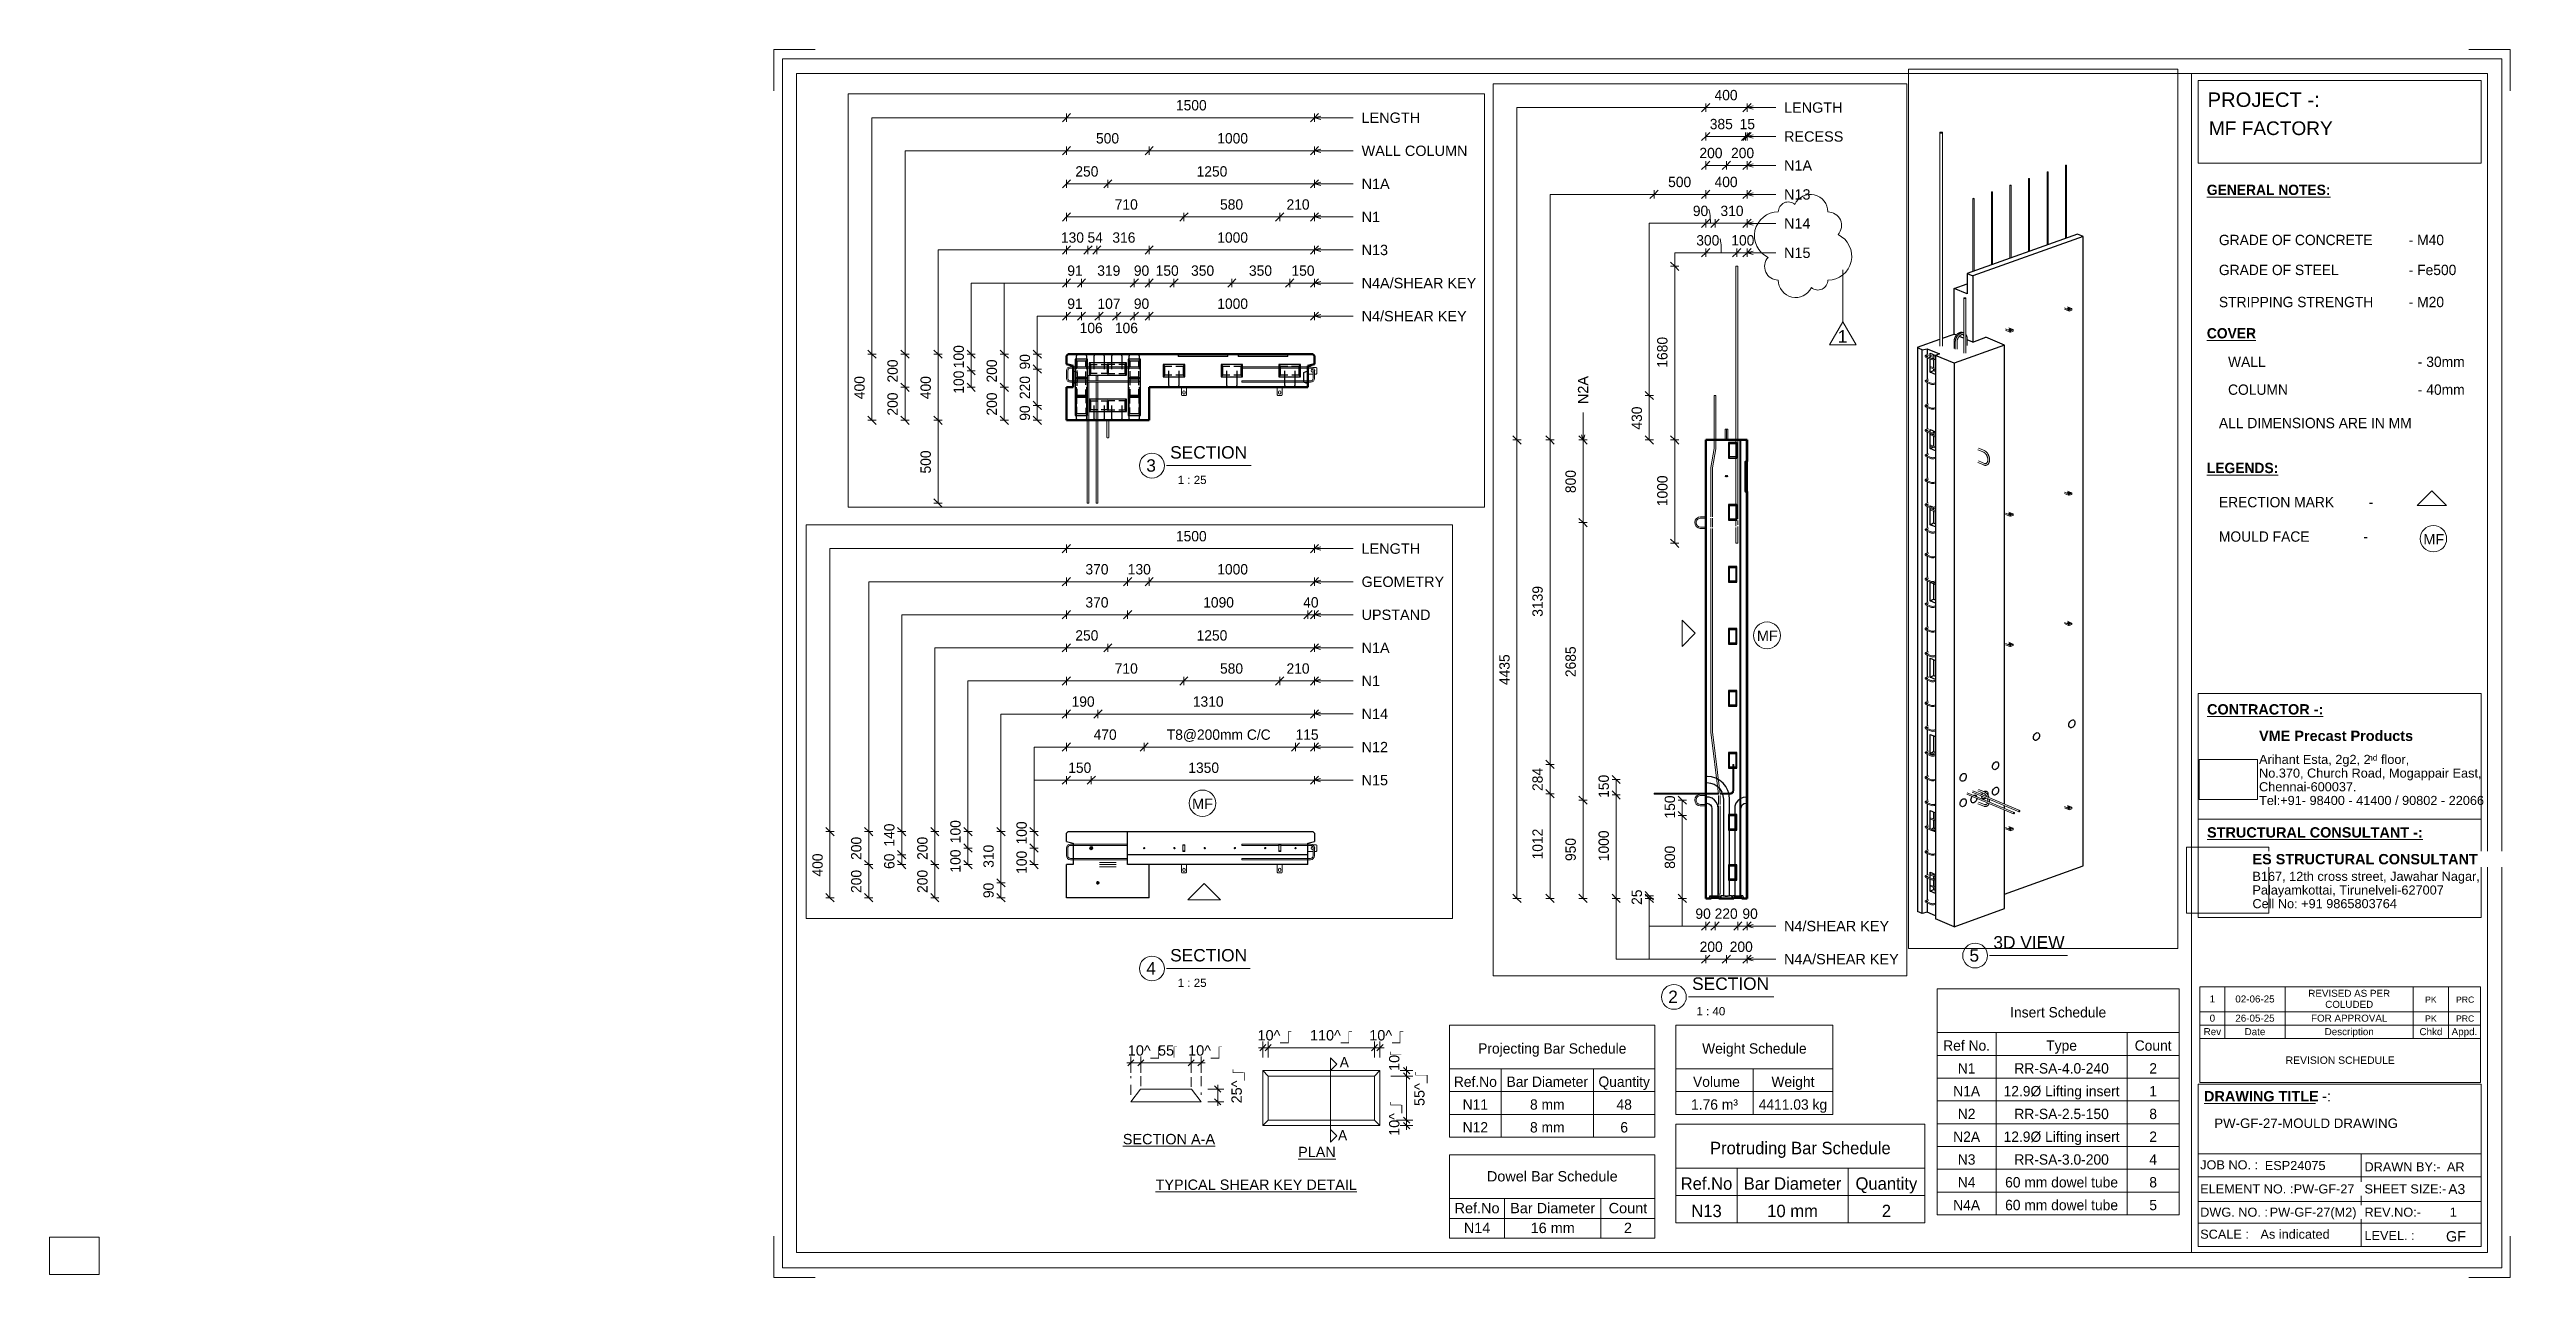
# Paper-space layout 'Layout1' of a CAD drawing. Header units: millimetres. Extents: x 0 to 599, y -1 to 296.
# The model-space entities are those that its viewports show. They can reach past a viewport. Long polylines and large blocks are cut down to what shows.
import ezdxf

# ---------------------------------------------------------------- set-up
doc = ezdxf.new("R2010")
doc.units = ezdxf.units.MM
doc.linetypes.add('Dash', pattern=[6.36, 3.18, -3.18])
doc.linetypes.add('Overhead', pattern=[3.97, 2.38, -1.59])
for name, color, linetype, lineweight in [('A-ANNO-DIMS', 211, 'Continuous', 9), ('A-ANNO-DIMS-1', 211, 'Continuous', 9), ('A-ANNO-DIMS-25', 211, 'Continuous', 9), ('A-ANNO-DIMS-40', 211, 'Continuous', 9), ('A-DETL-MBND', 5, 'Continuous', 18), ('A-DETL-THIN', 151, 'Continuous', 18), ('A-FLOR-OVHD', 1, 'Overhead', 18), ('A-GENM', 13, 'Continuous', 18), ('A-WALL', 113, 'Continuous', 25), ('A-WALL-HDLN', 110, 'Dash', 25), ('G-ANNO-REVC', 71, 'Continuous', 9), ('G-ANNO-REVC-IDEN', 71, 'Continuous', 9), ('G-ANNO-SCHD', 231, 'Continuous', 9), ('G-ANNO-TEXT', 231, 'Continuous', 9), ('G-ANNO-TTLB', 6, 'Continuous', 9), ('G-ANNO-TTLB-MEDM', 33, 'Continuous', 9), ('G-ANNO-TTLB-THIN', 151, 'Continuous', 9), ('S-RBAR', 171, 'Continuous', 18)]:
    doc.layers.add(name, color=color, linetype=linetype, lineweight=lineweight)
doc.layers.add('G-ANNO-NPLT', color=191, linetype='Continuous')
doc.styles.add('Arial_1', font='arial.ttf', dxfattribs={"height": 62.5})
doc.styles.add('Arial_10', font='arial.ttf', dxfattribs={"height": 3.3})
doc.styles.add('Arial_11', font='arial.ttf', dxfattribs={"height": 2.3})
doc.styles.add('Arial_12', font='arial.ttf', dxfattribs={"height": 1.8})
doc.styles.add('Arial_13', font='arial.ttf', dxfattribs={"height": 1.7})
doc.styles.add('Arial_14', font='arial.ttf', dxfattribs={"height": 1.5})
doc.styles.add('Arial_15', font='arial.ttf', dxfattribs={"height": 2})
doc.styles.add('Arial_16', font='arial.ttf', dxfattribs={"height": 3})
doc.styles.add('Arial_2', font='arial.ttf', dxfattribs={"height": 100})
doc.styles.add('Arial_3', font='arial.ttf', dxfattribs={"height": 120})
doc.styles.add('Arial_4', font='arial.ttf', dxfattribs={"height": 3.5})
doc.styles.add('Arial_5', font='arial.ttf', dxfattribs={"height": 2.2})
doc.styles.add('Arial_6', font='arial.ttf', dxfattribs={"height": 2.4})
doc.styles.add('Arial_7', font='arial.ttf', dxfattribs={"height": 2.5})
doc.styles.add('Arial_8', font='arial.ttf', dxfattribs={"height": 1.42976})
doc.styles.add('Arial_9', font='arial.ttf', dxfattribs={"height": 2.25})
doc.styles.add('Arial_B', font='arialbd.ttf', dxfattribs={"height": 2.5})
doc.styles.add('Nirmala UI', font='Nirmala.ttf', dxfattribs={"height": 3})
doc.styles.add('Nirmala UI Semilight_1', font='NirmalaS.ttf', dxfattribs={"height": 62.5})
doc.styles.add('Nirmala UI Semilight_2', font='NirmalaS.ttf', dxfattribs={"height": 100})
doc.styles.add('Nirmala UI Semilight_3', font='NirmalaS.ttf', dxfattribs={"height": 2.5})
doc.styles.add('Nirmala UI Semilight_B', font='', dxfattribs={"height": 2.5})
doc.styles.get('Nirmala UI Semilight_B').set_extended_font_data('Nirmala UI Semilight', bold=True)
doc.dimstyles.new('Arrow_Filled_-_2_5_NI_UI', dxfattribs={"dimscale": 304.8, "dimtxt": 65.460247, "dimasz": 0.164042, "dimexe": 0.082021, "dimexo": 0.0625, "dimgap": 0.082021, "dimtad": 1, "dimdec": 0, "dimzin": 0, "dimdsep": 46, "dimtxsty": 'Nirmala UI Semilight_1', "dimblk1": 'OBLIQUE', "dimblk2": 'OBLIQUE', "dimsah": 1, "dimcen": 0.09, "dimazin": 0, "dimtfac": 1, "dimtdec": 4, "dimtix": 1, "dimtmove": 0, "dimatfit": 3, "dimfxl": 0.082021, "dimfxlon": 1, "dimtvp": 1, "dimtolj": 1, "dimtzin": 0, "dimarcsym": 2})
doc.dimstyles.new('Arrow_Filled_-_2_5_NI_UI_1', dxfattribs={"dimscale": 304.8, "dimtxt": 65.460247, "dimasz": 0.164042, "dimexe": 0.082021, "dimexo": 0.0625, "dimgap": 0.082021, "dimtad": 1, "dimdec": 0, "dimzin": 0, "dimdsep": 46, "dimtxsty": 'Nirmala UI Semilight_1', "dimblk1": 'OBLIQUE', "dimblk2": 'OBLIQUE', "dimsah": 1, "dimcen": 0.09, "dimazin": 0, "dimtfac": 1, "dimtdec": 4, "dimtix": 1, "dimtmove": 2, "dimatfit": 3, "dimfxl": 0.082021, "dimfxlon": 1, "dimtvp": 1, "dimtolj": 1, "dimtzin": 0, "dimarcsym": 2})
doc.dimstyles.new('Arrow_Filled_-_2_5_NI_UI_2', dxfattribs={"dimscale": 304.8, "dimtxt": 104.736395, "dimasz": 0.262467, "dimexe": 0.131234, "dimexo": 0.0625, "dimgap": 0.131234, "dimtad": 1, "dimdec": 0, "dimzin": 0, "dimdsep": 46, "dimtxsty": 'Nirmala UI Semilight_2', "dimblk1": 'OBLIQUE', "dimblk2": 'OBLIQUE', "dimsah": 1, "dimcen": 0.09, "dimazin": 0, "dimtfac": 1, "dimtdec": 4, "dimtix": 1, "dimtmove": 1, "dimatfit": 3, "dimfxl": 0.131234, "dimfxlon": 1, "dimtvp": 1, "dimtolj": 1, "dimtzin": 0, "dimarcsym": 2})
doc.dimstyles.new('Arrow_Filled_-_2_5_NI_UI_3', dxfattribs={"dimscale": 304.8, "dimtxt": 104.736395, "dimasz": 0.262467, "dimexe": 0.131234, "dimexo": 0.0625, "dimgap": 0.131234, "dimtad": 1, "dimdec": 0, "dimzin": 0, "dimdsep": 46, "dimtxsty": 'Nirmala UI Semilight_2', "dimblk1": 'OBLIQUE', "dimblk2": 'OBLIQUE', "dimsah": 1, "dimcen": 0.09, "dimazin": 0, "dimtfac": 1, "dimtdec": 4, "dimtix": 1, "dimtmove": 0, "dimatfit": 3, "dimfxl": 0.131234, "dimfxlon": 1, "dimtvp": 1, "dimtolj": 1, "dimtzin": 0, "dimarcsym": 2})
doc.dimstyles.new('Arrow_Filled_-_2_5_NI_UI_4', dxfattribs={"dimscale": 304.8, "dimtxt": 104.736395, "dimasz": 0.262467, "dimexe": 0.131234, "dimexo": 0.0625, "dimgap": 0.131234, "dimtad": 1, "dimdec": 0, "dimzin": 0, "dimdsep": 46, "dimtxsty": 'Nirmala UI Semilight_2', "dimblk1": 'OBLIQUE', "dimblk2": 'OBLIQUE', "dimsah": 1, "dimcen": 0.09, "dimazin": 0, "dimtfac": 1, "dimtdec": 4, "dimtix": 1, "dimtmove": 2, "dimatfit": 3, "dimfxl": 0.131234, "dimfxlon": 1, "dimtvp": 1, "dimtolj": 1, "dimtzin": 0, "dimarcsym": 2})
doc.dimstyles.new('Diagonal_-_2_5mm_Arial', dxfattribs={"dimscale": 304.8, "dimtxt": 2.550648, "dimasz": 0.004921, "dimexe": 0.004921, "dimexo": 0.0625, "dimgap": 0.003281, "dimtad": 1, "dimdec": 0, "dimzin": 0, "dimdsep": 46, "dimtxsty": 'Arial_7', "dimblk1": 'OBLIQUE', "dimblk2": 'OBLIQUE', "dimsah": 1, "dimcen": 0.09, "dimdle": 0.003281, "dimazin": 0, "dimtfac": 1, "dimtdec": 4, "dimtix": 1, "dimtmove": 2, "dimatfit": 3, "dimfxl": 0.007874, "dimfxlon": 1, "dimtvp": 1, "dimtolj": 1, "dimtzin": 0, "dimarcsym": 2})
doc.dimstyles.new('Diagonal_-_2_5mm_Arial_1', dxfattribs={"dimscale": 304.8, "dimtxt": 2.550648, "dimasz": 0.004921, "dimexe": 0.004921, "dimexo": 0.0625, "dimgap": 0.003281, "dimtad": 1, "dimdec": 0, "dimzin": 0, "dimdsep": 46, "dimtxsty": 'Arial_7', "dimblk1": 'OBLIQUE', "dimblk2": 'OBLIQUE', "dimsah": 1, "dimcen": 0.09, "dimdle": 0.003281, "dimazin": 0, "dimtfac": 1, "dimtdec": 4, "dimtix": 1, "dimtmove": 0, "dimatfit": 3, "dimfxl": 0.007874, "dimfxlon": 1, "dimtvp": 1, "dimtolj": 1, "dimtzin": 0, "dimarcsym": 2})
picture_1 = doc.add_image_def('image1.jpg', size_in_pixel=(996, 686))
picture_2 = doc.add_image_def('image2.jpg', size_in_pixel=(1600, 1280))

psp = doc.layouts.get("Layout1")

msp = doc.modelspace()

# ---------------------------------------------------------------- texts
at = {"layer": 'G-ANNO-REVC-IDEN', "insert": (10183.62, 4102.35), "char_height": 120, "width": 115.443, "attachment_point": 1, "style": 'Arial_3'}
msp.add_mtext('1', dxfattribs=at)
at = {"layer": 'G-ANNO-TEXT', "color": 7, "attachment_point": 1}
for s, insert, char_height, width, style in [('LENGTH', (5898.62, 19877.43), 62.5, 428.9028, 'Arial_1'), ('GEOMETRY', (5898.62, 19677.43), 62.5, 603.2698, 'Arial_1'), ('LENGTH', (1405.98, 19596.54), 62.5, 428.9028, 'Arial_1'), ('UPSTAND', (5898.62, 19477.43), 62.5, 505.0631, 'Arial_1'), ('WALL COLUMN', (1405.98, 19396.54), 62.5, 775.6327, 'Arial_1'), ('N1A', (5898.62, 19277.66), 62.5, 204.4303, 'Arial_1'), ('N1A', (1405.98, 19196.78), 62.5, 204.4303, 'Arial_1'), ('N1', (5898.62, 19077.66), 62.5, 134.2827, 'Arial_1'), ('N1', (1405.98, 18996.78), 62.5, 134.2827, 'Arial_1'), ('N14', (5898.62, 18877.66), 62.5, 192.405, 'Arial_1'), ('N13', (1405.98, 18796.78), 62.5, 192.405, 'Arial_1'), ('N12', (5898.62, 18677.66), 62.5, 192.405, 'Arial_1'), ('N4A/SHEAR KEY', (1405.98, 18596.78), 62.5, 837.7634, 'Arial_1'), ('N15', (5898.62, 18477.66), 62.5, 192.405, 'Arial_1'), ('N4/SHEAR KEY', (1405.98, 18396.78), 62.5, 767.6158, 'Arial_1'), ('MF', (4873.79, 18334.87), 62.5, 150.3164, 'Arial_1'), ('LENGTH', (9663.06, 6305.86), 100, 686.2445, 'Arial_2'), ('RECESS', (9663.06, 6025.86), 100, 692.658, 'Arial_2'), ('N1A', (9663.06, 5745.86), 100, 327.0885, 'Arial_2'), ('N13', (9663.21, 5465.55), 100, 307.848, 'Arial_2'), ('N14', (9663.21, 5185.55), 100, 307.848, 'Arial_2'), ('N15', (9663.21, 4900.51), 100, 307.848, 'Arial_2'), ('MF', (9400.98, 1196.12), 100, 240.5062, 'Arial_2'), ('N4/SHEAR KEY', (9663.21, -1613.35), 100, 1228.1852, 'Arial_2'), ('N4A/SHEAR KEY', (9663.21, -1933.35), 100, 1340.4215, 'Arial_2')]:
    msp.add_mtext(s, dxfattribs=dict(at, insert=insert, char_height=char_height, width=width, style=style))
at = {"layer": 'G-ANNO-TEXT', "color": 7, "insert": (7668.86, 3386.94), "char_height": 100, "width": 327.0885, "attachment_point": 1, "rotation": 90, "style": 'Arial_2'}
msp.add_mtext('N2A', dxfattribs=at)

# ---------------------------------------------------------------- blocks, each defined once
blk = doc.blocks.new('ES-Landscape-A3 - ES-Landscape-A3-502445-PW-GF-27-MOULD DRAWING')
at = {"layer": 'G-ANNO-TTLB'}
for p, q in [((175.24, 296.27), (185.24, 296.27)), ((175.24, 296.27), (175.24, 286.27)), ((595.24, 296.27), (585.24, 296.27)), ((595.24, 296.27), (595.24, 286.27)), ((519.77, 140.54), (588.2, 140.54)), ((519.77, 86.33), (519.77, 140.54)), ((588.2, 86.33), (588.2, 140.54)), ((519.77, 110.14), (588.2, 110.14)), ((519.77, 6.78), (519.77, 46.03)), ((588.2, 6.78), (588.2, 46.03)), ((559.23, 29.2), (559.23, 6.78)), ((175.24, -0.73), (175.24, 9.27)), ((595.24, -0.73), (595.24, 9.27)), ((175.24, -0.73), (185.24, -0.73)), ((595.24, -0.73), (585.24, -0.73))]:
    blk.add_line(p, q, dxfattribs=at)
at = {"layer": 'G-ANNO-TTLB-MEDM'}
for p, q in [((180.73, 290.44), (180.73, 5.31)), ((180.73, 290.44), (589.79, 290.44)), ((518.17, 290.44), (518.17, 5.31)), ((519.77, 268.77), (519.77, 288.77)), ((519.77, 288.77), (588.2, 288.77)), ((588.2, 288.77), (588.2, 268.77)), ((589.79, 290.44), (589.79, 5.31)), ((588.2, 268.77), (519.77, 268.77)), ((519.77, 86.33), (588.2, 86.33)), ((519.77, 6.78), (588.2, 6.78)), ((180.73, 5.31), (589.79, 5.31))]:
    blk.add_line(p, q, dxfattribs=at)
at = {"layer": 'G-ANNO-TTLB-THIN'}
for p, q in [((177.29, 294.03), (177.29, 1.56)), ((593.23, 294.03), (177.29, 294.03)), ((593.23, 1.56), (593.23, 294.03)), ((519.77, 46.03), (588.2, 46.03)), ((519.77, 29.2), (588.2, 29.2)), ((519.77, 23.64), (588.2, 23.64)), ((519.77, 17.68), (588.2, 17.68)), ((519.77, 12.43), (588.2, 12.43)), ((177.29, 1.56), (593.23, 1.56))]:
    blk.add_line(p, q, dxfattribs=at)
at = {"layer": 'G-ANNO-TTLB', "char_height": 2.2, "attachment_point": 1, "style": 'Arial_5'}
for s, insert, width in [('No.370, Church Road, Mogappair East,', (534.5, 122.37), 63.4135), ('Tel:+91- 98400 - 41400 / 90802 - 22066 ', (534.5, 115.75), 65.2574), ('Chennai-600037.', (534.5, 119.06), 27.6582), ('Cell No: +91 9865803764', (532.9, 90.79), 41.0464), ('Palayamkottai, Tirunelveli-627007', (532.9, 94.09), 54.4346), ('JOB NO. :', (520.26, 27.61), 16.5949), ('DRAWN BY:-', (560, 27.14), 21.7257), ('ELEMENT NO. :', (520.26, 21.79), 26.5359), ('SHEET SIZE:-', (560, 21.79), 23.2489), ('DWG. NO. :', (520.26, 16.16), 19.481), ('REV.NO:-', (560, 16.16), 16.0338), ('SCALE :', (520.26, 10.84), 13.8692), ('LEVEL. :', (560, 10.53), 14.3502)]:
    blk.add_mtext(s, dxfattribs=dict(at, insert=insert, width=width))
at = {"layer": 'G-ANNO-TTLB'}
image = blk.add_image(picture_1, insert=(520, 114.84), size_in_units=(14.11, 9.72), dxfattribs=at)
image.dxf.flags = 7
image = blk.add_image(picture_2, insert=(516.95, 87.39), size_in_units=(19.92, 15.93), dxfattribs=at)
image.dxf.flags = 7
at = {"layer": 'G-ANNO-TTLB', "attachment_point": 1, "bg_fill": 3, "box_fill_scale": 1.25, "bg_fill_color": 256, "bg_fill_true_color": 13158600, "bg_fill_transparency": 0}
for s, insert, char_height, width, style in [('PROJECT -:', (522.05, 285.89), 3.5, 33.3502, 'Arial_4'), ('\\LCONTRACTOR -:', (521.92, 137.94), 2.5, 33.9114, 'Arial_B'), ('\\LSTRUCTURAL CONSULTANT -:', (521.92, 108.18), 2.5, 62.8523, 'Arial_B'), ('\\LDRAWING TITLE', (521.19, 44.36), 2.5, 33.4304, 'Arial_B'), ('A3', (580.27, 21.84), 2.4, 4.9705, 'Arial_6')]:
    blk.add_mtext(s, dxfattribs=dict(at, insert=insert, char_height=char_height, width=width, style=style))
at = {"layer": 'G-ANNO-TTLB', "char_height": 2.5, "attachment_point": 1, "style": 'Arial_B', "bg_fill": 3, "box_fill_scale": 1.25, "bg_fill_color": 256, "bg_fill_true_color": 13158600, "bg_fill_transparency": 0}
for s, insert, width in [('VME Precast Products', (534.5, 131.53), 45.135), ('ES STRUCTURAL CONSULTANT', (532.9, 101.7), 65.6582), ('\\fArial|b1|i0|c0|p34|; ', (548.78, 44.36), 1.2025)]:
    blk.add_mtext(s, dxfattribs=dict(at, insert=insert, width=width))
at = {"layer": 'G-ANNO-TTLB', "attachment_point": 1}
for s, insert, char_height, width, style in [('Arihant Esta, 2g2, 2', (534.5, 125.68), 2.2, 31.9873, 'Arial_5'), ('nd', (560.89, 125.72), 1.43, 2.7257, 'Arial_8'), (' floor,', (563.14, 125.68), 2.2, 9.1392, 'Arial_5'), ('B167, 12th cross street, Jawahar Nagar,', (532.9, 97.4), 2.2, 65.1772, 'Arial_5')]:
    blk.add_mtext(s, dxfattribs=dict(at, insert=insert, char_height=char_height, width=width, style=style))
at = {"layer": 'G-ANNO-TTLB', "insert": (549.77, 44.36), "char_height": 2.5, "width": 2.6456, "attachment_point": 1, "style": 'Arial_7', "bg_fill": 3, "box_fill_scale": 1.25, "bg_fill_color": 256, "bg_fill_true_color": 13158600, "bg_fill_transparency": 0}
blk.add_mtext('-:', dxfattribs=at)
blk = doc.blocks.new('Viewport - M_View Title-1040-PW-GF-27-MOULD DRAWING')
at = {"layer": 'G-ANNO-TTLB'}
for start, end in [(360, 180), (180, 0)]:
    blk.add_arc((-3.5, 0), 3, start, end, dxfattribs=at)
blk = doc.blocks.new('DIMBLOCK101-PW-GF-27-MOULD DRAWING')
at = {"layer": 'A-ANNO-DIMS-1'}
for p, q in [((328.28, 47.99), (324.48, 47.99)), ((328.28, 49.3), (326.72, 49.3)), ((328.28, 50.3), (328.28, 47.99)), ((328.28, 49.3), (329.78, 49.3)), ((328.28, 47.99), (329.78, 47.99))]:
    blk.add_line(p, q, dxfattribs=at)
at = {"layer": 'A-ANNO-DIMS-1', "lineweight": 35}
for p, q in [((328.28, 49.3), (327.53, 50.05)), ((328.28, 47.99), (327.53, 48.74)), ((328.28, 49.3), (329.03, 48.55)), ((328.28, 47.99), (329.03, 47.24))]:
    blk.add_line(p, q, dxfattribs=at)
at = {"layer": 'A-ANNO-DIMS-1', "color": 0, "insert": (324.04, 49.23), "char_height": 2.5, "width": 4.6147, "attachment_point": 1, "rotation": 90, "line_spacing_factor": 0.941778, "style": 'Arial_7'}
blk.add_mtext('10\\fArial|b0|i0|c254|p34|;\u202a', dxfattribs=at)
blk = doc.blocks.new('_Oblique')
at = {"color": 0, "linetype": 'ByBlock', "lineweight": -2}
blk.add_line((-0.5, -0.5), (0.5, 0.5), dxfattribs=at)
blk = doc.blocks.new('DIMBLOCK102-PW-GF-27-MOULD DRAWING')
at = {"layer": 'A-ANNO-DIMS-1'}
for p, q in [((328.28, 47.99), (324.48, 47.99)), ((328.28, 47.99), (328.28, 37.31)), ((328.28, 47.99), (329.78, 47.99)), ((328.28, 37.31), (325.88, 37.31)), ((328.28, 37.31), (329.78, 37.31))]:
    blk.add_line(p, q, dxfattribs=at)
at = {"layer": 'A-ANNO-DIMS-1', "lineweight": 35}
for p, q in [((328.28, 47.99), (327.53, 48.74)), ((328.28, 47.99), (329.03, 47.24)), ((328.28, 37.31), (327.53, 38.06)), ((328.28, 37.31), (329.03, 36.56))]:
    blk.add_line(p, q, dxfattribs=at)
at = {"layer": 'A-ANNO-DIMS-1', "color": 0, "insert": (330.12, 40.73), "char_height": 2.5, "width": 4.6147, "attachment_point": 1, "rotation": 90, "line_spacing_factor": 0.941778, "style": 'Arial_7'}
blk.add_mtext('55^_\\fArial|b0|i0|c254|p34|;\u202a', dxfattribs=at)
blk = doc.blocks.new('DIMBLOCK103-PW-GF-27-MOULD DRAWING')
at = {"layer": 'A-ANNO-DIMS-1'}
for p, q in [((328.28, 37.31), (325.88, 37.31)), ((328.28, 36), (326.72, 36)), ((328.28, 37.31), (328.28, 35)), ((328.28, 37.31), (329.78, 37.31)), ((328.28, 36), (329.78, 36))]:
    blk.add_line(p, q, dxfattribs=at)
at = {"layer": 'A-ANNO-DIMS-1', "lineweight": 35}
for p, q in [((328.28, 37.31), (327.53, 38.06)), ((328.28, 36), (327.53, 36.75)), ((328.28, 37.31), (329.03, 36.56)), ((328.28, 36), (329.03, 35.25))]:
    blk.add_line(p, q, dxfattribs=at)
at = {"layer": 'A-ANNO-DIMS-1', "color": 0, "insert": (324.04, 33.52), "char_height": 2.5, "width": 4.6147, "attachment_point": 1, "rotation": 90, "line_spacing_factor": 0.941778, "style": 'Arial_7'}
blk.add_mtext('10^_\\fArial|b0|i0|c254|p34|;\u202a', dxfattribs=at)
blk = doc.blocks.new('DIMBLOCK104-PW-GF-27-MOULD DRAWING')
at = {"layer": 'A-ANNO-DIMS-1'}
for p, q in [((292.49, 54.85), (294.8, 54.85)), ((293.49, 54.85), (293.49, 56.35)), ((293.49, 54.85), (293.49, 52.45)), ((294.8, 54.85), (294.8, 56.35)), ((294.8, 54.85), (294.8, 52.45))]:
    blk.add_line(p, q, dxfattribs=at)
at = {"layer": 'A-ANNO-DIMS-1', "lineweight": 35}
for p, q in [((293.49, 54.85), (292.74, 54.1)), ((293.49, 54.85), (294.24, 55.6)), ((294.8, 54.85), (294.05, 54.1)), ((294.8, 54.85), (295.55, 55.6))]:
    blk.add_line(p, q, dxfattribs=at)
at = {"layer": 'A-ANNO-DIMS-1', "color": 0, "insert": (292.22, 59.1), "char_height": 2.5, "width": 4.6147, "attachment_point": 1, "line_spacing_factor": 0.941778, "style": 'Arial_7'}
blk.add_mtext('10^_\\fArial|b0|i0|c254|p34|;\u202a', dxfattribs=at)
blk = doc.blocks.new('DIMBLOCK105-PW-GF-27-MOULD DRAWING')
at = {"layer": 'A-ANNO-DIMS-1', "lineweight": 35}
for p, q in [((294.8, 54.85), (294.05, 54.1)), ((294.8, 54.85), (295.55, 55.6)), ((320.52, 54.85), (319.77, 54.1)), ((320.52, 54.85), (321.27, 55.6))]:
    blk.add_line(p, q, dxfattribs=at)
at = {"layer": 'A-ANNO-DIMS-1'}
for p, q in [((294.8, 54.85), (294.8, 56.35)), ((294.8, 54.85), (320.52, 54.85)), ((294.8, 54.85), (294.8, 52.45)), ((320.52, 54.85), (320.52, 56.35)), ((320.52, 54.85), (320.52, 52.45))]:
    blk.add_line(p, q, dxfattribs=at)
at = {"layer": 'A-ANNO-DIMS-1', "color": 0, "insert": (304.91, 59.1), "char_height": 2.5, "width": 6.5924, "attachment_point": 1, "line_spacing_factor": 0.941778, "style": 'Arial_7'}
blk.add_mtext('110^_\\fArial|b0|i0|c254|p34|;\u202a', dxfattribs=at)
blk = doc.blocks.new('DIMBLOCK106-PW-GF-27-MOULD DRAWING')
at = {"layer": 'A-ANNO-DIMS-1', "lineweight": 35}
for p, q in [((320.52, 54.85), (319.77, 54.1)), ((320.52, 54.85), (321.27, 55.6)), ((321.83, 54.85), (321.08, 54.1)), ((321.83, 54.85), (322.58, 55.6))]:
    blk.add_line(p, q, dxfattribs=at)
at = {"layer": 'A-ANNO-DIMS-1'}
for p, q in [((320.52, 54.85), (320.52, 56.35)), ((320.52, 54.85), (322.83, 54.85)), ((320.52, 54.85), (320.52, 52.45)), ((321.83, 54.85), (321.83, 56.35)), ((321.83, 54.85), (321.83, 52.45))]:
    blk.add_line(p, q, dxfattribs=at)
at = {"layer": 'A-ANNO-DIMS-1', "color": 0, "insert": (319.25, 59.1), "char_height": 2.5, "width": 4.6147, "attachment_point": 1, "line_spacing_factor": 0.941778, "style": 'Arial_7'}
blk.add_mtext('10^_\\fArial|b0|i0|c254|p34|;\u202a', dxfattribs=at)
blk = doc.blocks.new('DIMBLOCK107-PW-GF-27-MOULD DRAWING')
at = {"layer": 'A-ANNO-DIMS-1'}
for p, q in [((282.59, 44.85), (280.19, 44.85)), ((282.59, 45.85), (282.59, 40.75)), ((282.59, 44.85), (284.09, 44.85)), ((282.59, 41.75), (280.19, 41.75)), ((282.59, 41.75), (284.09, 41.75))]:
    blk.add_line(p, q, dxfattribs=at)
at = {"layer": 'A-ANNO-DIMS-1', "lineweight": 35}
for p, q in [((282.59, 44.85), (281.84, 45.6)), ((282.59, 41.75), (281.84, 42.5)), ((282.59, 44.85), (283.34, 44.1)), ((282.59, 41.75), (283.34, 41))]:
    blk.add_line(p, q, dxfattribs=at)
at = {"layer": 'A-ANNO-DIMS-1', "color": 0, "insert": (285.92, 41.37), "char_height": 2.5, "width": 4.6147, "attachment_point": 1, "rotation": 90, "line_spacing_factor": 0.941778, "style": 'Arial_7'}
blk.add_mtext('25^_\\fArial|b0|i0|c254|p34|;\u202a', dxfattribs=at)
blk = doc.blocks.new('DIMBLOCK108-PW-GF-27-MOULD DRAWING')
at = {"layer": 'A-ANNO-DIMS-1'}
for p, q in [((260.57, 51.18), (263.98, 51.18)), ((261.57, 51.18), (261.57, 52.68)), ((261.57, 51.18), (261.57, 48.78)), ((263.98, 51.18), (263.98, 52.68)), ((263.98, 51.18), (263.98, 48.78))]:
    blk.add_line(p, q, dxfattribs=at)
at = {"layer": 'A-ANNO-DIMS-1', "lineweight": 35}
for p, q in [((261.57, 51.18), (260.82, 50.43)), ((261.57, 51.18), (262.32, 51.93)), ((263.98, 51.18), (263.23, 50.43)), ((263.98, 51.18), (264.73, 51.93))]:
    blk.add_line(p, q, dxfattribs=at)
at = {"layer": 'A-ANNO-DIMS-1', "color": 0, "insert": (260.85, 55.43), "char_height": 2.5, "width": 4.6147, "attachment_point": 1, "line_spacing_factor": 0.941778, "style": 'Arial_7'}
blk.add_mtext('10^_\\fArial|b0|i0|c254|p34|;\u202a', dxfattribs=at)
blk = doc.blocks.new('DIMBLOCK109-PW-GF-27-MOULD DRAWING')
at = {"layer": 'A-ANNO-DIMS-1', "lineweight": 35}
for p, q in [((263.98, 51.18), (263.23, 50.43)), ((263.98, 51.18), (264.73, 51.93)), ((276.16, 51.18), (275.41, 50.43)), ((276.16, 51.18), (276.91, 51.93))]:
    blk.add_line(p, q, dxfattribs=at)
at = {"layer": 'A-ANNO-DIMS-1'}
for p, q in [((263.98, 51.18), (263.98, 52.68)), ((263.98, 51.18), (276.16, 51.18)), ((263.98, 51.18), (263.98, 48.78)), ((276.16, 51.18), (276.16, 52.68)), ((276.16, 51.18), (276.16, 48.78))]:
    blk.add_line(p, q, dxfattribs=at)
at = {"layer": 'A-ANNO-DIMS-1', "color": 0, "insert": (268.15, 55.43), "char_height": 2.5, "width": 4.6147, "attachment_point": 1, "line_spacing_factor": 0.941778, "style": 'Arial_7'}
blk.add_mtext('55\\fArial|b0|i0|c254|p34|;\u202a', dxfattribs=at)
blk = doc.blocks.new('DIMBLOCK110-PW-GF-27-MOULD DRAWING')
at = {"layer": 'A-ANNO-DIMS-1', "lineweight": 35}
for p, q in [((276.16, 51.18), (275.41, 50.43)), ((276.16, 51.18), (276.91, 51.93)), ((278.57, 51.18), (277.82, 50.43)), ((278.57, 51.18), (279.32, 51.93))]:
    blk.add_line(p, q, dxfattribs=at)
at = {"layer": 'A-ANNO-DIMS-1'}
for p, q in [((276.16, 51.18), (276.16, 52.68)), ((276.16, 51.18), (279.57, 51.18)), ((276.16, 51.18), (276.16, 48.78)), ((278.57, 51.18), (278.57, 52.68)), ((278.57, 51.18), (278.57, 48.78))]:
    blk.add_line(p, q, dxfattribs=at)
at = {"layer": 'A-ANNO-DIMS-1', "color": 0, "insert": (275.44, 55.43), "char_height": 2.5, "width": 4.6147, "attachment_point": 1, "line_spacing_factor": 0.941778, "style": 'Arial_7'}
blk.add_mtext('10^_\\fArial|b0|i0|c254|p34|;\u202a', dxfattribs=at)
blk = doc.blocks.new('RR spread anchor face based - RR-SA-2_5-150-1726819-Elevation Top')
at = {"layer": 'A-GENM'}
for p, q in [((1783.8, 17935.43), (1783.8, 17890.43)), ((1813.8, 17890.43), (1813.8, 17935.43)), ((1791.8, 17900.93), (1791.8, 17906.93)), ((1805.8, 17906.93), (1805.8, 17900.93)), ((1783.8, 17890.43), (1786.3, 17885.43)), ((1811.3, 17885.43), (1813.8, 17890.43)), ((1786.3, 17885.43), (1811.3, 17885.43))]:
    blk.add_line(p, q, dxfattribs=at)
for centre, start, end in [((1798.8, 17906.93), 360, 180), ((1798.8, 17900.93), 180, 0)]:
    blk.add_arc(centre, 7, start, end, dxfattribs=at)
blk = doc.blocks.new('RR spread anchor face based - RR-SA-3_0-200-1726827-Elevation Top')
at = {"layer": 'A-GENM'}
for p, q in [((2598.8, 18055.43), (2577.91, 18055.43)), ((2603.8, 18052.93), (2598.8, 18055.43)), ((2603.8, 18017.93), (2603.8, 18052.93)), ((2577.5, 18044.43), (2577.83, 18044.43)), ((2580.8, 18026.43), (2577.5, 18026.43)), ((2598.8, 18015.43), (2603.8, 18017.93)), ((2548.8, 18015.43), (2580.8, 18015.43)), ((2588.8, 18015.43), (2598.8, 18015.43))]:
    blk.add_line(p, q, dxfattribs=at)
for centre, start, end in [((2577.5, 18035.43), 90, 270), ((2581.5, 18035.43), 325.33703, 43.12328)]:
    blk.add_arc(centre, 9, start, end, dxfattribs=at)
blk = doc.blocks.new('12_7Ø_ Lifting Insert_COLUMN - 12_9Ø Lifting insert-1653057-Elevation Top')
at = {"layer": 'A-GENM'}
for p, q in [((1332.45, 17735.43), (1332.45, 17685.43)), ((1345.15, 17685.43), (1345.15, 17735.43))]:
    blk.add_line(p, q, dxfattribs=at)
at = {"layer": 'A-GENM', "flags": 128}
for points in [[(1332.45, 17685.43), (1332.45, 17683.43), (1332.45, 17681.43), (1332.45, 17679.44), (1332.45, 17677.46), (1332.45, 17675.5), (1332.45, 17673.55), (1332.45, 17671.61), (1332.45, 17669.7), (1332.45, 17667.82), (1332.45, 17665.96), (1332.45, 17664.13), (1332.45, 17662.34), (1332.45, 17660.59), (1332.45, 17658.87), (1332.45, 17657.2), (1332.45, 17655.57), (1332.45, 17653.99), (1332.45, 17652.46), (1332.45, 17650.98), (1332.45, 17649.56), (1332.45, 17648.2), (1332.45, 17646.89), (1332.45, 17645.65), (1332.45, 17644.47), (1332.45, 17643.36), (1332.45, 17642.31), (1332.45, 17641.33), (1332.45, 17640.43), (1332.45, 17639.59), (1332.45, 17638.83), (1332.45, 17638.14), (1332.45, 17637.53), (1332.45, 17636.99), (1332.45, 17636.54), (1332.45, 17636.16), (1332.45, 17635.86), (1332.45, 17635.64), (1332.45, 17635.49), (1332.45, 17635.43), (1332.45, 17635.43)], [(1332.45, 17635.43), (1332.45, 17635.47), (1332.45, 17635.59), (1332.45, 17635.79), (1332.45, 17636.07), (1332.45, 17636.43), (1332.45, 17636.86), (1332.45, 17637.38), (1332.45, 17637.97), (1332.45, 17638.64), (1332.45, 17639.38), (1332.45, 17640.19), (1332.45, 17641.08), (1332.45, 17642.04), (1332.45, 17643.07), (1332.45, 17644.16), (1332.45, 17645.33), (1332.45, 17646.55), (1332.45, 17647.84), (1332.45, 17649.19), (1332.45, 17650.6), (1332.45, 17652.06), (1332.45, 17653.57), (1332.45, 17655.14), (1332.45, 17656.75), (1332.45, 17658.42), (1332.45, 17660.12), (1332.45, 17661.86), (1332.45, 17663.65), (1332.45, 17665.46), (1332.45, 17667.31), (1332.45, 17669.19), (1332.45, 17671.09), (1332.45, 17673.02), (1332.45, 17674.97), (1332.45, 17676.93), (1332.45, 17678.91), (1332.45, 17680.9), (1332.45, 17682.89), (1332.45, 17684.89), (1332.45, 17685.43)], [(1345.15, 17685.43), (1345.15, 17683.43), (1345.15, 17681.43), (1345.15, 17679.44), (1345.15, 17677.46), (1345.15, 17675.5), (1345.15, 17673.55), (1345.15, 17671.61), (1345.15, 17669.7), (1345.15, 17667.82), (1345.15, 17665.96), (1345.15, 17664.13), (1345.15, 17662.34), (1345.15, 17660.59), (1345.15, 17658.87), (1345.15, 17657.2), (1345.15, 17655.57), (1345.15, 17653.99), (1345.15, 17652.46), (1345.15, 17650.98), (1345.15, 17649.56), (1345.15, 17648.2), (1345.15, 17646.89), (1345.15, 17645.65), (1345.15, 17644.47), (1345.15, 17643.36), (1345.15, 17642.31), (1345.15, 17641.33), (1345.15, 17640.43), (1345.15, 17639.59), (1345.15, 17638.83), (1345.15, 17638.14), (1345.15, 17637.53), (1345.15, 17636.99), (1345.15, 17636.54), (1345.15, 17636.16), (1345.15, 17635.86), (1345.15, 17635.64), (1345.15, 17635.49), (1345.15, 17635.43), (1345.15, 17635.43)], [(1345.15, 17635.43), (1345.15, 17635.47), (1345.15, 17635.59), (1345.15, 17635.79), (1345.15, 17636.07), (1345.15, 17636.43), (1345.15, 17636.86), (1345.15, 17637.38), (1345.15, 17637.97), (1345.15, 17638.64), (1345.15, 17639.38), (1345.15, 17640.19), (1345.15, 17641.08), (1345.15, 17642.04), (1345.15, 17643.07), (1345.15, 17644.16), (1345.15, 17645.33), (1345.15, 17646.55), (1345.15, 17647.84), (1345.15, 17649.19), (1345.15, 17650.6), (1345.15, 17652.06), (1345.15, 17653.57), (1345.15, 17655.14), (1345.15, 17656.75), (1345.15, 17658.42), (1345.15, 17660.12), (1345.15, 17661.86), (1345.15, 17663.65), (1345.15, 17665.46), (1345.15, 17667.31), (1345.15, 17669.19), (1345.15, 17671.09), (1345.15, 17673.02), (1345.15, 17674.97), (1345.15, 17676.93), (1345.15, 17678.91), (1345.15, 17680.9), (1345.15, 17682.89), (1345.15, 17684.89), (1345.15, 17685.43)], [(1345.15, 17635.43), (1345.15, 17635.18), (1345.13, 17634.92), (1345.11, 17634.67), (1345.07, 17634.42), (1345.03, 17634.17), (1344.97, 17633.92), (1344.91, 17633.68), (1344.83, 17633.43), (1344.75, 17633.19), (1344.65, 17632.96), (1344.55, 17632.73), (1344.44, 17632.5), (1344.31, 17632.28), (1344.18, 17632.06), (1344.04, 17631.85), (1343.9, 17631.64), (1343.74, 17631.44), (1343.58, 17631.24), (1343.41, 17631.06), (1343.23, 17630.88), (1343.04, 17630.7), (1342.85, 17630.54), (1342.65, 17630.38), (1342.45, 17630.23), (1342.23, 17630.09), (1342.02, 17629.95), (1341.8, 17629.83), (1341.57, 17629.71), (1341.34, 17629.61), (1341.1, 17629.51), (1340.87, 17629.42), (1340.62, 17629.35), (1340.38, 17629.28), (1340.13, 17629.22), (1339.88, 17629.17), (1339.63, 17629.13), (1339.38, 17629.11), (1339.13, 17629.09), (1338.87, 17629.08), (1338.62, 17629.08), (1338.36, 17629.1), (1338.11, 17629.12), (1337.86, 17629.15), (1337.61, 17629.19), (1337.36, 17629.25), (1337.11, 17629.31), (1336.87, 17629.38), (1336.63, 17629.46), (1336.39, 17629.56), (1336.16, 17629.66), (1335.93, 17629.77), (1335.71, 17629.89), (1335.49, 17630.01), (1335.28, 17630.15), (1335.07, 17630.3), (1334.86, 17630.45), (1334.67, 17630.61), (1334.48, 17630.78), (1334.3, 17630.96), (1334.12, 17631.14), (1333.95, 17631.33), (1333.79, 17631.53), (1333.64, 17631.73), (1333.5, 17631.94), (1333.36, 17632.16), (1333.24, 17632.38), (1333.12, 17632.6), (1333.01, 17632.83), (1332.91, 17633.07), (1332.82, 17633.3), (1332.74, 17633.54), (1332.67, 17633.79), (1332.61, 17634.03), (1332.56, 17634.28), (1332.52, 17634.53), (1332.49, 17634.79), (1332.47, 17635.04), (1332.46, 17635.29), (1332.45, 17635.43)]]:
    blk.add_lwpolyline(points, dxfattribs=at)
blk = doc.blocks.new('RR spread anchor face based - RR-SA-2_5-150-1726819-Elevation Top Copy 1')
at = {"layer": 'A-GENM'}
for p, q in [((1783.8, 17935.43), (1783.8, 17890.43)), ((1813.8, 17890.43), (1813.8, 17935.43)), ((1791.8, 17900.93), (1791.8, 17906.93)), ((1805.8, 17906.93), (1805.8, 17900.93)), ((1783.8, 17890.43), (1786.3, 17885.43)), ((1811.3, 17885.43), (1813.8, 17890.43)), ((1786.3, 17885.43), (1811.3, 17885.43))]:
    blk.add_line(p, q, dxfattribs=at)
for centre, start, end in [((1798.8, 17906.93), 360, 180), ((1798.8, 17900.93), 180, 0)]:
    blk.add_arc(centre, 7, start, end, dxfattribs=at)
blk = doc.blocks.new('RR spread anchor face based - RR-SA-3_0-200-1726827-Elevation Top Copy 1')
at = {"layer": 'A-GENM'}
for p, q in [((2598.8, 18055.43), (2577.91, 18055.43)), ((2603.8, 18052.93), (2598.8, 18055.43)), ((2603.8, 18017.93), (2603.8, 18052.93)), ((2577.5, 18044.43), (2577.83, 18044.43)), ((2580.8, 18026.43), (2577.5, 18026.43)), ((2598.8, 18015.43), (2603.8, 18017.93)), ((2548.8, 18015.43), (2580.8, 18015.43)), ((2588.8, 18015.43), (2598.8, 18015.43))]:
    blk.add_line(p, q, dxfattribs=at)
for centre, start, end in [((2577.5, 18035.43), 90, 270), ((2581.5, 18035.43), 325.33703, 43.12328)]:
    blk.add_arc(centre, 9, start, end, dxfattribs=at)
blk = doc.blocks.new('RR spread anchor face based - RR-SA-4_0-240-1726833-Elevation Top Copy 1')
at = {"layer": 'A-GENM'}
for p, q in [((1792.8, 18052.93), (1792.8, 18055.43)), ((1792.8, 18055.43), (1804.8, 18055.43)), ((1792.8, 18017.93), (1792.8, 18052.93)), ((1792.8, 18052.93), (1804.8, 18052.93)), ((1804.8, 18055.43), (1804.8, 18052.93)), ((1804.8, 18052.93), (1804.8, 18017.93)), ((1792.8, 18015.43), (1792.8, 18017.93)), ((1792.8, 18017.93), (1804.8, 18017.93)), ((1804.8, 18017.93), (1804.8, 18015.43)), ((1804.8, 18015.43), (1792.8, 18015.43))]:
    blk.add_line(p, q, dxfattribs=at)
blk = doc.blocks.new('12_7Ø_ Lifting Insert_COLUMN - 12_9Ø Lifting insert-1653057-Elevation Top Copy 1')
at = {"layer": 'A-GENM', "flags": 128}
for points in [[(1388.8, 17948.66), (1386.84, 17948.66), (1381.1, 17948.66), (1372.04, 17948.66), (1360.36, 17948.66), (1346.99, 17948.66), (1332.98, 17948.66), (1319.42, 17948.66), (1307.39, 17948.66), (1297.83, 17948.66), (1291.48, 17948.66), (1288.86, 17948.66), (1288.8, 17948.66)], [(1288.8, 17935.96), (1290.77, 17935.96), (1296.51, 17935.96), (1305.57, 17935.96), (1317.25, 17935.96), (1330.62, 17935.96), (1344.63, 17935.96), (1358.19, 17935.96), (1370.22, 17935.96), (1379.78, 17935.96), (1386.12, 17935.96), (1388.75, 17935.96), (1388.8, 17935.96)]]:
    blk.add_lwpolyline(points, dxfattribs=at)
blk = doc.blocks.new('12_7Ø_ Lifting Insert_COLUMN - 12_9Ø Lifting insert-1653057-Elevation Right Copy 1')
at = {"layer": 'A-GENM'}
for p, q in [((17935.96, 3090), (17935.96, 3040)), ((17948.66, 3040), (17948.66, 3090))]:
    blk.add_line(p, q, dxfattribs=at)
at = {"layer": 'A-GENM', "flags": 128}
for points in [[(17935.96, 3140), (17938.87, 3145.34), (17944.95, 3145.77), (17948.59, 3140.9), (17948.66, 3140)], [(17935.96, 3090), (17935.96, 3109.77), (17935.96, 3126.32), (17935.96, 3136.95), (17935.96, 3140)], [(17935.96, 3140), (17935.96, 3135.92), (17935.96, 3124.36), (17935.96, 3107.19), (17935.96, 3090)], [(17948.66, 3090), (17948.66, 3109.77), (17948.66, 3126.32), (17948.66, 3136.95), (17948.66, 3140)], [(17948.66, 3140), (17948.66, 3135.92), (17948.66, 3124.36), (17948.66, 3107.19), (17948.66, 3090)]]:
    blk.add_lwpolyline(points, dxfattribs=at)
at = {"layer": 'A-GENM'}
for start, end in [(0, 180), (180, 360)]:
    blk.add_arc((17942.31, 2690), 6.35, start, end, dxfattribs=at)
blk = doc.blocks.new('12_7Ø_ Lifting Insert_COLUMN - 12_9Ø Lifting insert-V1-Elevation Right Copy 1')
at = {"layer": 'A-GENM'}
for p, q in [((17735.43, 2296.35), (17685.43, 2296.35)), ((17685.43, 2283.65), (17735.43, 2283.65)), ((17735.43, 2196.35), (17685.43, 2196.35)), ((17685.43, 2183.65), (17735.43, 2183.65))]:
    blk.add_line(p, q, dxfattribs=at)
at = {"layer": 'A-GENM', "flags": 128}
for points in [[(17685.43, 2296.35), (17664.37, 2292.27), (17646.36, 2280.61), (17634.02, 2263.07), (17629.12, 2242.18), (17632.39, 2220.98), (17643.34, 2202.54), (17660.39, 2189.52), (17681.07, 2183.82), (17685.43, 2183.65)], [(17685.43, 2196.35), (17667.03, 2200.42), (17652.06, 2211.87), (17643.31, 2228.56), (17642.41, 2247.38), (17649.53, 2264.83), (17663.34, 2277.65), (17681.28, 2283.45), (17685.43, 2283.65)]]:
    blk.add_lwpolyline(points, dxfattribs=at)
blk = doc.blocks.new('Rebar Bar - Part 3327405278-431004-3D Ortho')
at = {"layer": 'S-RBAR'}
for p, q in [((-11103.34, 9331.48), (-11103.34, 8801.81)), ((-11095.34, 8804.68), (-11095.34, 9331.48))]:
    blk.add_line(p, q, dxfattribs=at)
for points in [[(-11096.4, 9332.53, 0), (-11097.2, 9332.79, 0), (-11098.15, 9332.96, 0), (-11099.18, 9333.03, 0), (-11100.22, 9332.99, 0), (-11101.2, 9332.85, 0), (-11102.05, 9332.62, 0), (-11102.72, 9332.3, 0), (-11103.16, 9331.94, 0), (-11103.33, 9331.54, 0), (-11103.24, 9331.14, 0), (-11102.88, 9330.76, 0), (-11102.27, 9330.42, 0)], [(-11102.27, 9330.42, 0), (-11101.47, 9330.17, 0), (-11100.52, 9330, 0), (-11099.49, 9329.93, 0), (-11098.45, 9329.97, 0), (-11097.47, 9330.11, 0), (-11096.62, 9330.34, 0), (-11095.95, 9330.65, 0), (-11095.52, 9331.02, 0), (-11095.34, 9331.42, 0), (-11095.44, 9331.82, 0), (-11095.8, 9332.2, 0), (-11096.4, 9332.53, 0)]]:
    blk.add_polyline3d(points, dxfattribs=at)
blk = doc.blocks.new('Rebar Bar - Part 3166313199-431004-3D Ortho')
at = {"layer": 'S-RBAR'}
for p, q in [((-11428.68, 8201.23), (-11441.6, 8196.6)), ((-11438.91, 8189.07), (-11425.99, 8193.7))]:
    blk.add_line(p, q, dxfattribs=at)
blk = doc.blocks.new('Rebar Bar - Part 2227165887-431004-3D Ortho')
at = {"layer": 'S-RBAR'}
for points in [[(-11442.91, 8178.19, 0), (-11447.86, 8181.23, 0), (-11450.44, 8185.31, 0), (-11449.85, 8190.49, 0), (-11446.34, 8194.26, 0), (-11441.6, 8196.6, 0)], [(-11442.73, 8186.83, 0), (-11441.53, 8187.85, 0), (-11438.91, 8189.07, 0)], [(-11442.73, 8187.46, 0), (-11441.53, 8186.43, 0), (-11439.82, 8185.57, 0)]]:
    blk.add_polyline3d(points, dxfattribs=at)
blk = doc.blocks.new('Rebar Bar - Part 981547073-431004-3D Ortho')
at = {"layer": 'S-RBAR'}
for p, q in [((-11408.59, 8172.48), (-11439.82, 8185.57)), ((-11442.91, 8178.19), (-11411.68, 8165.1))]:
    blk.add_line(p, q, dxfattribs=at)
blk = doc.blocks.new('Rebar Bar - Part 2227165887-V2-3D Ortho')
at = {"layer": 'S-RBAR'}
for points in [[(-11411.68, 8165.1, 0), (-11404.32, 8163.04, 0), (-11395.24, 8162.3, 0), (-11386.22, 8163.1, 0), (-11380.52, 8164.6, 0)], [(-11408.59, 8172.48, 0), (-11403.25, 8170.97, 0), (-11395.67, 8170.3, 0), (-11388.04, 8170.91, 0), (-11383.22, 8172.13, 0)]]:
    blk.add_polyline3d(points, dxfattribs=at)
blk = doc.blocks.new('Rebar Bar - Part 3131074535-431004-3D Ortho')
at = {"layer": 'S-RBAR'}
for p, q in [((-11376.41, 8174.57), (-11383.22, 8172.13)), ((-11380.52, 8164.6), (-11376.41, 8166.07))]:
    blk.add_line(p, q, dxfattribs=at)
blk = doc.blocks.new('Rebar Bar - Part 976996165-431004-3D Ortho')
at = {"layer": 'S-RBAR'}
for p, q in [((-11376.41, 4822.91), (-11410.4, 4838.34)), ((-11414.93, 4831.61), (-11376.41, 4814.12))]:
    blk.add_line(p, q, dxfattribs=at)
blk = doc.blocks.new('Rebar Bar - Part 976996165-V3-3D Ortho')
at = {"layer": 'S-RBAR'}
blk.add_line((-11376.41, 4741.56), (-11387.92, 4746.78), dxfattribs=at)
blk = doc.blocks.new('Rebar Bar - Part 976996165-V4-3D Ortho')
at = {"layer": 'S-RBAR'}
for p, q in [((-11376.41, 8097.97), (-11410.4, 8113.4)), ((-11414.77, 8106.6), (-11376.41, 8089.18))]:
    blk.add_line(p, q, dxfattribs=at)
blk = doc.blocks.new('Rebar Bar - Part 976996165-V5-3D Ortho')
at = {"layer": 'S-RBAR'}
for p, q in [((-11376.41, 8179.32), (-11410.4, 8194.75)), ((-11414.77, 8187.95), (-11381.37, 8172.79))]:
    blk.add_line(p, q, dxfattribs=at)
blk = doc.blocks.new('Rebar Bar - Part 976996165-V6-3D Ortho')
at = {"layer": 'S-RBAR'}
for p, q in [((-11376.41, 5299.43), (-11410.4, 5314.87)), ((-11414.93, 5308.14), (-11385.26, 5294.66))]:
    blk.add_line(p, q, dxfattribs=at)
blk = doc.blocks.new('Rebar Bar - Part 976996165-V7-3D Ortho')
at = {"layer": 'S-RBAR'}
blk.add_line((-11414.93, 6545.95), (-11376.41, 6528.47), dxfattribs=at)
blk = doc.blocks.new('Rebar Bar - Part 366001859-431004-3D Ortho')
at = {"layer": 'S-RBAR'}
for p, q in [((-11169.97, 8608.1), (-11169.97, 8210.62)), ((-11153.97, 8210.62), (-11153.97, 8608.1))]:
    blk.add_line(p, q, dxfattribs=at)
for points in [[(-11156.1, 8610.21, 0), (-11157.7, 8610.72, 0), (-11159.6, 8611.06, 0), (-11161.66, 8611.2, 0), (-11163.74, 8611.13, 0), (-11165.7, 8610.85, 0), (-11167.4, 8610.38, 0), (-11168.74, 8609.76, 0), (-11169.61, 8609.02, 0), (-11169.96, 8608.22, 0), (-11169.77, 8607.42, 0), (-11169.05, 8606.66, 0), (-11167.84, 8606, 0)], [(-11167.84, 8606, 0), (-11166.24, 8605.48, 0), (-11164.34, 8605.14, 0), (-11162.28, 8605, 0), (-11160.2, 8605.08, 0), (-11158.25, 8605.36, 0), (-11156.54, 8605.83, 0), (-11155.2, 8606.45, 0), (-11154.33, 8607.18, 0), (-11153.98, 8607.98, 0), (-11154.17, 8608.79, 0), (-11154.89, 8609.55, 0), (-11156.1, 8610.21, 0)]]:
    blk.add_polyline3d(points, dxfattribs=at)
blk = doc.blocks.new('Rebar Bar - Part 2012812560-431004-3D Ortho')
at = {"layer": 'S-RBAR'}
for p, q in [((-11378, 4874.77), (-11378, 4818.77)), ((-11378, 4815.59), (-11378, 4757.79)), ((-11378, 4749.29), (-11378, 4737.42)), ((-11378, 4427.68), (-11378, 4412.01)), ((-11378, 4408.9), (-11378, 4398.19)), ((-11378, 4389.69), (-11378, 4330.66)), ((-11378, 4327.36), (-11378, 4289.83))]:
    blk.add_line(p, q, dxfattribs=at)
blk = doc.blocks.new('RR spread anchor face based - RR-SA-2_5-150-1726819-3D Ortho')
at = {"layer": 'A-GENM'}
for p, q in [((-10813.53, 8380.1), (-10844.08, 8392.91)), ((-10866.1, 8385.01), (-10835.56, 8372.21)), ((-10830.6, 8382.69), (-10826.53, 8380.98)), ((-10835.56, 8362.99), (-10866.1, 8375.8)), ((-10836.81, 8377.3), (-10840.88, 8379.01)), ((-10830.33, 8371.44), (-10811.97, 8378.02)), ((-10811.97, 8378.02), (-10813.53, 8380.1)), ((-10811.97, 8378.02), (-10811.97, 8368.8)), ((-10835.56, 8372.21), (-10830.33, 8371.44)), ((-10835.56, 8362.99), (-10835.56, 8372.21)), ((-10830.33, 8371.44), (-10830.33, 8362.22)), ((-10811.97, 8368.8), (-10830.33, 8362.22)), ((-10830.33, 8362.22), (-10835.56, 8362.99))]:
    blk.add_line(p, q, dxfattribs=at)
for points in [[(-10840.88, 8379.01, 0), (-10841.94, 8379.59, 0), (-10842.57, 8380.25, 0), (-10842.74, 8380.96, 0), (-10842.43, 8381.65, 0), (-10841.66, 8382.3, 0), (-10840.49, 8382.84, 0), (-10839, 8383.25, 0), (-10837.29, 8383.5, 0), (-10835.47, 8383.56, 0), (-10833.67, 8383.44, 0), (-10832.01, 8383.15, 0), (-10830.6, 8382.69, 0)], [(-10826.53, 8380.98, 0), (-10825.48, 8380.41, 0), (-10824.84, 8379.74, 0)], [(-10824.68, 8379.04, 0), (-10824.98, 8378.34, 0), (-10825.75, 8377.7, 0), (-10826.92, 8377.15, 0), (-10828.41, 8376.74, 0), (-10830.12, 8376.5, 0), (-10831.94, 8376.43, 0), (-10833.74, 8376.55, 0), (-10835.4, 8376.85, 0), (-10836.81, 8377.3, 0)]]:
    blk.add_polyline3d(points, dxfattribs=at)
blk = doc.blocks.new('12_7Ø_ Lifting Insert_COLUMN - 12_9Ø Lifting insert-1653057-3D Ortho')
at = {"layer": 'A-GENM'}
blk.add_line((-11240.58, 8293.6), (-11240.58, 8242.59), dxfattribs=at)
for points in [[(-11240.58, 8293.6, 0), (-11240.55, 8295.66, 0), (-11240.45, 8297.72, 0), (-11240.29, 8299.8, 0), (-11240.06, 8301.89, 0), (-11239.77, 8303.98, 0), (-11239.42, 8306.07, 0), (-11239.01, 8308.17, 0), (-11238.54, 8310.26, 0), (-11238, 8312.34, 0), (-11237.41, 8314.42, 0), (-11236.76, 8316.48, 0), (-11236.05, 8318.53, 0), (-11235.29, 8320.56, 0), (-11234.47, 8322.57, 0), (-11233.59, 8324.56, 0), (-11232.67, 8326.52, 0), (-11231.69, 8328.46, 0), (-11230.66, 8330.36, 0), (-11229.58, 8332.23, 0), (-11228.46, 8334.06, 0), (-11227.29, 8335.85, 0), (-11226.07, 8337.6, 0), (-11224.81, 8339.3, 0), (-11223.51, 8340.96, 0), (-11222.17, 8342.57, 0), (-11220.79, 8344.13, 0), (-11219.37, 8345.63, 0), (-11217.92, 8347.08, 0), (-11216.44, 8348.47, 0), (-11214.92, 8349.8, 0), (-11213.37, 8351.06, 0), (-11211.8, 8352.26, 0), (-11210.2, 8353.39, 0), (-11208.57, 8354.46, 0), (-11206.92, 8355.45, 0), (-11205.25, 8356.37, 0), (-11203.56, 8357.21, 0), (-11201.85, 8357.97, 0), (-11200.13, 8358.66, 0), (-11198.39, 8359.26, 0), (-11196.64, 8359.78, 0), (-11194.88, 8360.21, 0), (-11193.12, 8360.55, 0), (-11191.35, 8360.81, 0), (-11189.59, 8360.97, 0), (-11187.83, 8361.04, 0), (-11186.07, 8361.01, 0), (-11184.33, 8360.89, 0), (-11182.6, 8360.67, 0), (-11180.9, 8360.35, 0), (-11179.21, 8359.94, 0), (-11177.56, 8359.42, 0), (-11175.94, 8358.81, 0), (-11174.36, 8358.11, 0), (-11172.83, 8357.32, 0), (-11171.34, 8356.43, 0), (-11170.54, 8355.89, 0)], [(-11176.51, 8344.53, 0), (-11175.72, 8343.86, 0), (-11174.96, 8343.13, 0), (-11174.22, 8342.34, 0), (-11173.51, 8341.5, 0), (-11172.83, 8340.59, 0), (-11172.18, 8339.63, 0), (-11171.55, 8338.61, 0), (-11170.96, 8337.54, 0), (-11170.41, 8336.4, 0), (-11169.96, 8335.38, 0)]]:
    blk.add_polyline3d(points, dxfattribs=at)
blk = doc.blocks.new('12_7Ø_ Lifting Insert_COLUMN - 12_9Ø Lifting insert-V8-3D Ortho')
at = {"layer": 'A-GENM'}
for p, q in [((-11145.54, 8265.16), (-11145.54, 8316.18)), ((-11231.67, 8289.87), (-11231.67, 8238.85)), ((-11218.97, 8238.85), (-11218.97, 8289.87))]:
    blk.add_line(p, q, dxfattribs=at)
for points in [[(-11231.67, 8289.87, 0), (-11231.64, 8291.92, 0), (-11231.54, 8293.99, 0), (-11231.38, 8296.07, 0), (-11231.15, 8298.15, 0), (-11230.86, 8300.24, 0), (-11230.51, 8302.34, 0), (-11230.1, 8304.43, 0), (-11229.63, 8306.52, 0), (-11229.09, 8308.61, 0), (-11228.5, 8310.68, 0), (-11227.85, 8312.75, 0), (-11227.14, 8314.79, 0), (-11226.38, 8316.83, 0), (-11225.56, 8318.84, 0), (-11224.68, 8320.82, 0), (-11223.76, 8322.79, 0), (-11222.78, 8324.72, 0), (-11221.75, 8326.62, 0), (-11220.67, 8328.49, 0), (-11219.55, 8330.32, 0), (-11218.38, 8332.11, 0), (-11217.16, 8333.86, 0), (-11215.9, 8335.57, 0), (-11214.6, 8337.23, 0), (-11213.26, 8338.84, 0), (-11211.88, 8340.39, 0), (-11210.46, 8341.9, 0), (-11209.01, 8343.35, 0), (-11207.53, 8344.73, 0), (-11206.01, 8346.06, 0), (-11204.46, 8347.33, 0), (-11202.89, 8348.53, 0), (-11201.29, 8349.66, 0), (-11199.66, 8350.72, 0), (-11198.01, 8351.71, 0), (-11196.34, 8352.63, 0), (-11194.65, 8353.47, 0), (-11192.94, 8354.24, 0), (-11191.22, 8354.92, 0), (-11189.48, 8355.52, 0), (-11187.73, 8356.04, 0), (-11185.97, 8356.48, 0), (-11184.21, 8356.82, 0), (-11182.44, 8357.07, 0), (-11180.68, 8357.24, 0), (-11178.92, 8357.3, 0), (-11177.16, 8357.28, 0), (-11175.42, 8357.15, 0), (-11173.69, 8356.93, 0), (-11171.99, 8356.62, 0), (-11170.3, 8356.2, 0)], [(-11218.97, 8289.87, 0), (-11218.94, 8291.52, 0), (-11218.86, 8293.2, 0), (-11218.73, 8294.89, 0), (-11218.55, 8296.6, 0), (-11218.31, 8298.33, 0), (-11218.02, 8300.06, 0), (-11217.68, 8301.8, 0), (-11217.28, 8303.55, 0), (-11216.84, 8305.29, 0), (-11216.34, 8307.03, 0), (-11215.79, 8308.76, 0), (-11215.2, 8310.48, 0), (-11214.55, 8312.19, 0), (-11213.86, 8313.88, 0), (-11213.13, 8315.56, 0), (-11212.35, 8317.21, 0), (-11211.53, 8318.83, 0), (-11210.66, 8320.43, 0), (-11209.76, 8321.99, 0), (-11208.82, 8323.52, 0), (-11207.84, 8325.02, 0), (-11206.83, 8326.47, 0), (-11205.79, 8327.88, 0), (-11204.72, 8329.24, 0), (-11203.62, 8330.56, 0), (-11202.5, 8331.83, 0), (-11201.35, 8333.05, 0), (-11200.19, 8334.21, 0), (-11199.01, 8335.32, 0), (-11197.81, 8336.37, 0), (-11196.59, 8337.36, 0), (-11195.37, 8338.29, 0), (-11194.15, 8339.16, 0), (-11192.91, 8339.96, 0), (-11191.68, 8340.7, 0), (-11190.45, 8341.38, 0), (-11189.22, 8341.99, 0), (-11188, 8342.54, 0), (-11186.79, 8343.02, 0), (-11185.59, 8343.43, 0), (-11184.4, 8343.79, 0), (-11183.24, 8344.07, 0), (-11182.09, 8344.3, 0), (-11180.96, 8344.46, 0), (-11179.85, 8344.56, 0), (-11178.77, 8344.6, 0), (-11177.7, 8344.59, 0), (-11176.67, 8344.52, 0), (-11175.66, 8344.39, 0), (-11174.67, 8344.2, 0), (-11173.71, 8343.96, 0), (-11172.77, 8343.67, 0), (-11171.85, 8343.33, 0), (-11170.96, 8342.93, 0), (-11170.08, 8342.48, 0)], [(-11153.98, 8344.76, 0), (-11153.6, 8344.26, 0), (-11152.59, 8342.78, 0), (-11151.65, 8341.24, 0), (-11150.78, 8339.64, 0), (-11149.97, 8337.99, 0), (-11149.23, 8336.3, 0), (-11148.56, 8334.55, 0), (-11147.96, 8332.77, 0), (-11147.42, 8330.94, 0), (-11146.95, 8329.08, 0), (-11146.55, 8327.18, 0), (-11146.22, 8325.26, 0), (-11145.95, 8323.3, 0), (-11145.75, 8321.31, 0), (-11145.62, 8319.31, 0), (-11145.55, 8317.28, 0), (-11145.54, 8316.18, 0)]]:
    blk.add_polyline3d(points, dxfattribs=at)
blk = doc.blocks.new('12_7Ø_ Lifting Insert_COLUMN - 12_9Ø Lifting insert-V9-3D Ortho')
at = {"layer": 'A-GENM'}
for p, q in [((-11020.68, 7502.04), (-11062.55, 7519.6)), ((-11067.46, 7507.88), (-11025.59, 7490.33)), ((-11020.68, 7409.86), (-11062.55, 7427.41)), ((-11067.46, 7415.7), (-11025.59, 7398.15))]:
    blk.add_line(p, q, dxfattribs=at)
for points in [[(-11020.68, 7502.04, 0), (-11019.06, 7501.32, 0), (-11017.45, 7500.52, 0), (-11015.87, 7499.64, 0), (-11014.31, 7498.68, 0), (-11012.76, 7497.66, 0), (-11011.25, 7496.56, 0), (-11009.75, 7495.39, 0), (-11008.29, 7494.16, 0), (-11006.85, 7492.87, 0), (-11005.44, 7491.51, 0), (-11004.06, 7490.1, 0), (-11002.71, 7488.62, 0), (-11001.39, 7487.1, 0), (-11000.11, 7485.52, 0), (-10998.86, 7483.88, 0), (-10997.66, 7482.21, 0), (-10996.48, 7480.48, 0), (-10995.35, 7478.71, 0), (-10994.26, 7476.91, 0), (-10993.22, 7475.06, 0), (-10992.21, 7473.18, 0), (-10991.26, 7471.27, 0), (-10990.34, 7469.32, 0), (-10989.48, 7467.35, 0), (-10988.66, 7465.36, 0), (-10987.89, 7463.34, 0), (-10987.18, 7461.3, 0), (-10986.51, 7459.25, 0), (-10985.9, 7457.18, 0), (-10985.34, 7455.11, 0), (-10984.84, 7453.02, 0), (-10984.39, 7450.93, 0), (-10983.99, 7448.84, 0), (-10983.66, 7446.75, 0), (-10983.38, 7444.67, 0), (-10983.15, 7442.59, 0), (-10982.99, 7440.52, 0), (-10982.88, 7438.46, 0), (-10982.84, 7436.41, 0), (-10982.85, 7434.39, 0), (-10982.93, 7432.38, 0), (-10983.06, 7430.4, 0), (-10983.26, 7428.44, 0), (-10983.51, 7426.51, 0), (-10983.83, 7424.61, 0), (-10984.21, 7422.74, 0), (-10984.65, 7420.91, 0), (-10985.16, 7419.12, 0), (-10985.72, 7417.37, 0), (-10986.35, 7415.66, 0), (-10987.05, 7413.99, 0), (-10987.81, 7412.38, 0), (-10988.63, 7410.81, 0), (-10989.51, 7409.3, 0), (-10990.46, 7407.85, 0), (-10991.48, 7406.46, 0), (-10992.56, 7405.14, 0), (-10993.7, 7403.89, 0), (-10994.9, 7402.7, 0), (-10996.16, 7401.6, 0), (-10997.48, 7400.57, 0), (-10998.86, 7399.63, 0), (-11000.29, 7398.78, 0), (-11001.77, 7398.03, 0), (-11003.29, 7397.36, 0), (-11004.84, 7396.8, 0), (-11006.44, 7396.34, 0), (-11008.06, 7395.98, 0), (-11009.7, 7395.72, 0), (-11011.36, 7395.56, 0), (-11013.03, 7395.51, 0), (-11014.7, 7395.55, 0), (-11016.38, 7395.69, 0), (-11018.06, 7395.93, 0), (-11019.74, 7396.26, 0), (-11021.4, 7396.68, 0), (-11023.06, 7397.19, 0), (-11024.7, 7397.79, 0), (-11025.59, 7398.15, 0)], [(-11025.59, 7490.33, 0), (-11024.49, 7489.84, 0), (-11023.38, 7489.29, 0), (-11022.26, 7488.67, 0), (-11021.14, 7487.98, 0), (-11020.01, 7487.23, 0), (-11018.88, 7486.41, 0), (-11017.75, 7485.52, 0), (-11016.62, 7484.58, 0), (-11015.5, 7483.57, 0), (-11014.39, 7482.5, 0), (-11013.29, 7481.37, 0), (-11012.2, 7480.19, 0), (-11011.14, 7478.95, 0), (-11010.09, 7477.66, 0), (-11009.06, 7476.32, 0), (-11008.06, 7474.93, 0), (-11007.09, 7473.49, 0), (-11006.14, 7472.01, 0), (-11005.23, 7470.5, 0), (-11004.34, 7468.94, 0), (-11003.5, 7467.35, 0), (-11002.68, 7465.72, 0), (-11001.91, 7464.07, 0), (-11001.17, 7462.39, 0), (-11000.47, 7460.69, 0), (-10999.82, 7458.97, 0), (-10999.21, 7457.24, 0), (-10998.64, 7455.49, 0), (-10998.12, 7453.73, 0), (-10997.65, 7451.96, 0), (-10997.22, 7450.19, 0), (-10996.84, 7448.42, 0), (-10996.5, 7446.66, 0), (-10996.22, 7444.9, 0), (-10995.98, 7443.15, 0), (-10995.8, 7441.41, 0), (-10995.66, 7439.69, 0), (-10995.58, 7437.99, 0), (-10995.54, 7436.31, 0), (-10995.55, 7434.66, 0), (-10995.61, 7433.04, 0), (-10995.72, 7431.46, 0), (-10995.87, 7429.9, 0), (-10996.07, 7428.39, 0), (-10996.32, 7426.92, 0), (-10996.61, 7425.5, 0), (-10996.94, 7424.12, 0), (-10997.31, 7422.79, 0), (-10997.73, 7421.52, 0), (-10998.18, 7420.3, 0), (-10998.66, 7419.13, 0), (-10999.18, 7418.03, 0), (-10999.73, 7416.98, 0), (-11000.31, 7416, 0), (-11000.91, 7415.08, 0), (-11001.54, 7414.22, 0), (-11002.19, 7413.42, 0), (-11002.85, 7412.68, 0), (-11003.54, 7412.01, 0), (-11004.24, 7411.39, 0), (-11004.96, 7410.84, 0), (-11005.69, 7410.34, 0), (-11006.44, 7409.89, 0), (-11007.2, 7409.5, 0), (-11007.98, 7409.16, 0), (-11008.77, 7408.88, 0), (-11009.59, 7408.64, 0), (-11010.42, 7408.45, 0), (-11011.28, 7408.32, 0), (-11012.16, 7408.24, 0), (-11013.07, 7408.21, 0), (-11014, 7408.23, 0), (-11014.96, 7408.31, 0), (-11015.94, 7408.45, 0), (-11016.94, 7408.65, 0), (-11017.97, 7408.91, 0), (-11019.02, 7409.23, 0), (-11020.09, 7409.62, 0), (-11020.68, 7409.86, 0)]]:
    blk.add_polyline3d(points, dxfattribs=at)
blk = doc.blocks.new('12_7Ø_ Lifting Insert_COLUMN - 12_9Ø Lifting insert-V10-3D Ortho')
at = {"layer": 'A-GENM'}
for p, q in [((-11020.68, 5026.91), (-11062.55, 5044.46)), ((-11067.46, 5032.75), (-11025.59, 5015.2)), ((-11020.68, 4934.72), (-11062.55, 4952.28)), ((-11067.46, 4940.56), (-11025.59, 4923.01))]:
    blk.add_line(p, q, dxfattribs=at)
for points in [[(-11020.68, 5026.91, 0), (-11019.06, 5026.19, 0), (-11017.45, 5025.38, 0), (-11015.87, 5024.5, 0), (-11014.31, 5023.55, 0), (-11012.76, 5022.52, 0), (-11011.25, 5021.43, 0), (-11009.75, 5020.26, 0), (-11008.29, 5019.03, 0), (-11006.85, 5017.73, 0), (-11005.44, 5016.38, 0), (-11004.06, 5014.96, 0), (-11002.71, 5013.49, 0), (-11001.39, 5011.96, 0), (-11000.11, 5010.38, 0), (-10998.86, 5008.75, 0), (-10997.66, 5007.07, 0), (-10996.48, 5005.35, 0), (-10995.35, 5003.58, 0), (-10994.26, 5001.77, 0), (-10993.22, 4999.93, 0), (-10992.21, 4998.05, 0), (-10991.26, 4996.13, 0), (-10990.34, 4994.19, 0), (-10989.48, 4992.22, 0), (-10988.66, 4990.22, 0), (-10987.89, 4988.2, 0), (-10987.18, 4986.17, 0), (-10986.59, 4984.35, 0)], [(-11025.59, 5015.2, 0), (-11024.49, 5014.71, 0), (-11023.38, 5014.15, 0), (-11022.26, 5013.53, 0), (-11021.14, 5012.84, 0), (-11020.01, 5012.09, 0), (-11018.88, 5011.27, 0), (-11017.75, 5010.39, 0), (-11016.62, 5009.44, 0), (-11015.5, 5008.44, 0), (-11014.39, 5007.37, 0), (-11013.29, 5006.24, 0), (-11012.2, 5005.06, 0), (-11011.14, 5003.82, 0), (-11010.09, 5002.53, 0), (-11009.06, 5001.18, 0), (-11008.06, 4999.79, 0), (-11007.09, 4998.36, 0), (-11006.14, 4996.88, 0), (-11005.23, 4995.36, 0), (-11004.34, 4993.8, 0), (-11003.5, 4992.21, 0), (-11003, 4991.23, 0)], [(-10998.05, 4978.31, 0), (-10997.65, 4976.83, 0), (-10997.22, 4975.06, 0), (-10996.84, 4973.29, 0), (-10996.5, 4971.52, 0), (-10996.22, 4969.76, 0), (-10995.98, 4968.01, 0), (-10995.8, 4966.28, 0), (-10995.66, 4964.56, 0), (-10995.58, 4962.86, 0), (-10995.54, 4961.18, 0), (-10995.55, 4959.53, 0), (-10995.61, 4957.91, 0), (-10995.65, 4957.25, 0)], [(-10983.78, 4972.4, 0), (-10983.66, 4971.62, 0), (-10983.38, 4969.53, 0), (-10983.15, 4967.45, 0), (-10982.99, 4965.38, 0), (-10982.88, 4963.32, 0), (-10982.84, 4961.28, 0), (-10982.85, 4959.25, 0), (-10982.93, 4957.25, 0), (-10983.06, 4955.26, 0), (-10983.26, 4953.31, 0), (-10983.41, 4952.12, 0)], [(-10997.45, 4947.22, 0), (-10997.73, 4946.38, 0), (-10998.18, 4945.16, 0), (-10998.66, 4944, 0), (-10999.18, 4942.89, 0), (-10999.73, 4941.85, 0), (-11000.31, 4940.86, 0), (-11000.91, 4939.94, 0), (-11001.54, 4939.08, 0), (-11002.19, 4938.29, 0), (-11002.85, 4937.55, 0), (-11003.54, 4936.88, 0), (-11004.24, 4936.26, 0), (-11004.96, 4935.7, 0), (-11005.69, 4935.2, 0), (-11006.44, 4934.76, 0), (-11007.2, 4934.37, 0), (-11007.98, 4934.03, 0), (-11008.77, 4933.74, 0), (-11009.59, 4933.51, 0), (-11010.42, 4933.32, 0), (-11011.28, 4933.19, 0), (-11012.16, 4933.1, 0), (-11013.07, 4933.07, 0), (-11014, 4933.1, 0), (-11014.96, 4933.18, 0), (-11015.94, 4933.32, 0), (-11016.94, 4933.52, 0), (-11017.97, 4933.78, 0), (-11019.02, 4934.1, 0), (-11020.09, 4934.49, 0), (-11020.68, 4934.72, 0)], [(-10985.72, 4942.23, 0), (-10986.35, 4940.52, 0), (-10987.05, 4938.86, 0), (-10987.81, 4937.24, 0), (-10988.63, 4935.68, 0), (-10989.51, 4934.17, 0), (-10990.46, 4932.72, 0), (-10991.48, 4931.33, 0), (-10992.56, 4930.01, 0), (-10993.7, 4928.75, 0), (-10994.9, 4927.57, 0), (-10996.16, 4926.46, 0), (-10997.48, 4925.44, 0), (-10998.86, 4924.5, 0), (-11000.29, 4923.65, 0), (-11001.77, 4922.89, 0), (-11003.29, 4922.23, 0), (-11004.84, 4921.67, 0), (-11006.44, 4921.2, 0), (-11008.06, 4920.84, 0), (-11009.7, 4920.58, 0), (-11011.36, 4920.43, 0), (-11013.03, 4920.37, 0), (-11014.7, 4920.42, 0), (-11016.38, 4920.56, 0), (-11018.06, 4920.8, 0), (-11019.74, 4921.13, 0), (-11021.4, 4921.55, 0), (-11023.06, 4922.06, 0), (-11024.7, 4922.66, 0), (-11025.59, 4923.01, 0)]]:
    blk.add_polyline3d(points, dxfattribs=at)
blk = doc.blocks.new('Rebar Bar - Part 512141980-431004-3D Ortho')
at = {"layer": 'S-RBAR'}
for p, q in [((-10764.41, 4891.21), (-11105.23, 5034.08)), ((-11109.1, 5024.86), (-10768.27, 4881.99))]:
    blk.add_line(p, q, dxfattribs=at)
for points in [[(-10762.67, 4887.92, 0), (-10762.79, 4889.07, 0), (-10763.16, 4890.05, 0), (-10763.74, 4890.79, 0), (-10764.5, 4891.25, 0), (-10765.39, 4891.39, 0), (-10766.34, 4891.21, 0), (-10767.29, 4890.71, 0), (-10768.17, 4889.94, 0), (-10768.93, 4888.93, 0), (-10769.52, 4887.77, 0), (-10769.88, 4886.52, 0), (-10770.01, 4885.29, 0)], [(-10770.01, 4885.29, 0), (-10769.88, 4884.14, 0), (-10769.52, 4883.16, 0), (-10768.93, 4882.41, 0), (-10768.17, 4881.95, 0), (-10767.29, 4881.81, 0), (-10766.34, 4881.99, 0), (-10765.39, 4882.49, 0), (-10764.5, 4883.27, 0), (-10763.74, 4884.27, 0), (-10763.16, 4885.44, 0), (-10762.79, 4886.68, 0), (-10762.67, 4887.92, 0)]]:
    blk.add_polyline3d(points, dxfattribs=at)
blk = doc.blocks.new('Rebar Bar - Part 1551211339-431004-3D Ortho')
at = {"layer": 'S-RBAR'}
for p, q in [((-11344.16, 9809.54), (-11344.16, 8259.64)), ((-11324.16, 8259.64), (-11324.16, 9809.54))]:
    blk.add_line(p, q, dxfattribs=at)
for points in [[(-11326.82, 9812.18, 0), (-11328.83, 9812.82, 0), (-11331.2, 9813.25, 0), (-11333.77, 9813.42, 0), (-11336.37, 9813.32, 0), (-11338.82, 9812.97, 0), (-11340.95, 9812.39, 0), (-11342.62, 9811.61, 0), (-11343.71, 9810.69, 0), (-11344.15, 9809.7, 0), (-11343.91, 9808.69, 0), (-11343.01, 9807.74, 0), (-11341.5, 9806.91, 0)], [(-11341.5, 9806.91, 0), (-11339.5, 9806.27, 0), (-11337.13, 9805.84, 0), (-11334.55, 9805.67, 0), (-11331.95, 9805.76, 0), (-11329.5, 9806.11, 0), (-11327.37, 9806.7, 0), (-11325.7, 9807.48, 0), (-11324.61, 9808.4, 0), (-11324.17, 9809.39, 0), (-11324.41, 9810.4, 0), (-11325.31, 9811.35, 0), (-11326.82, 9812.18, 0)]]:
    blk.add_polyline3d(points, dxfattribs=at)
blk = doc.blocks.new('DIMBLOCK1-Elevation Top')
at = {"layer": 'A-ANNO-DIMS-25'}
for p, q in [((-555.23, 17825.43), (-580.23, 17850.43)), ((-555.23, 17825.43), (-580.23, 17825.43)), ((-555.23, 17735.43), (-555.23, 17825.43)), ((-555.23, 17825.43), (-530.23, 17800.43)), ((-555.23, 17825.43), (-530.23, 17825.43)), ((-555.23, 17735.43), (-580.23, 17760.43)), ((-555.23, 17735.43), (-580.23, 17735.43)), ((-555.23, 17735.43), (-530.23, 17710.43)), ((-555.23, 17735.43), (-530.23, 17735.43))]:
    blk.add_line(p, q, dxfattribs=at)
at = {"layer": 'A-ANNO-DIMS-25', "color": 0, "insert": (-661.77, 17732.82), "char_height": 62.5, "width": 114.2579, "attachment_point": 1, "rotation": 90, "line_spacing_factor": 1.142579, "style": 'Nirmala UI Semilight_1'}
blk.add_mtext('90', dxfattribs=at)
blk = doc.blocks.new('DIMBLOCK2-Elevation Top')
at = {"layer": 'A-ANNO-DIMS-25'}
for p, q in [((-555.23, 18045.43), (-580.23, 18070.43)), ((-555.23, 18045.43), (-580.23, 18045.43)), ((-555.23, 17825.43), (-555.23, 18045.43)), ((-555.23, 18045.43), (-530.23, 18020.43)), ((-555.23, 18045.43), (-530.23, 18045.43)), ((-555.23, 17825.43), (-580.23, 17850.43)), ((-555.23, 17825.43), (-580.23, 17825.43)), ((-555.23, 17825.43), (-530.23, 17800.43)), ((-555.23, 17825.43), (-530.23, 17825.43))]:
    blk.add_line(p, q, dxfattribs=at)
at = {"layer": 'A-ANNO-DIMS-25', "color": 0, "insert": (-661.77, 17864.02), "char_height": 62.5, "width": 171.3868, "attachment_point": 1, "rotation": 90, "line_spacing_factor": 1.142579, "style": 'Nirmala UI Semilight_1'}
blk.add_mtext('220', dxfattribs=at)
blk = doc.blocks.new('DIMBLOCK3-Elevation Top')
at = {"layer": 'A-ANNO-DIMS-25'}
for p, q in [((-555.23, 18135.43), (-580.23, 18160.43)), ((-555.23, 18135.43), (-580.23, 18135.43)), ((-555.23, 18045.43), (-555.23, 18135.43)), ((-555.23, 18135.43), (-530.23, 18110.43)), ((-555.23, 18135.43), (-530.23, 18135.43)), ((-555.23, 18045.43), (-580.23, 18070.43)), ((-555.23, 18045.43), (-580.23, 18045.43)), ((-555.23, 18045.43), (-530.23, 18020.43)), ((-555.23, 18045.43), (-530.23, 18045.43))]:
    blk.add_line(p, q, dxfattribs=at)
at = {"layer": 'A-ANNO-DIMS-25', "color": 0, "insert": (-661.77, 18042.82), "char_height": 62.5, "width": 114.2579, "attachment_point": 1, "rotation": 90, "line_spacing_factor": 1.142579, "style": 'Nirmala UI Semilight_1'}
blk.add_mtext('90', dxfattribs=at)
blk = doc.blocks.new('DIMBLOCK4-Elevation Top')
at = {"layer": 'A-ANNO-DIMS-25'}
for p, q in [((-378.74, 18365.41), (-353.74, 18390.41)), ((-378.74, 18365.41), (-378.74, 18390.41)), ((-287.74, 18365.41), (-262.74, 18390.41)), ((-287.74, 18365.41), (-287.74, 18390.41)), ((-378.74, 18365.41), (-403.74, 18340.41)), ((-378.74, 18365.41), (-287.74, 18365.41)), ((-378.74, 18365.41), (-378.74, 18340.41)), ((-287.74, 18365.41), (-312.74, 18340.41)), ((-287.74, 18365.41), (-287.74, 18340.41))]:
    blk.add_line(p, q, dxfattribs=at)
at = {"layer": 'A-ANNO-DIMS-25', "color": 0, "insert": (-373.7, 18471.96), "char_height": 62.5, "width": 97.1192, "attachment_point": 1, "line_spacing_factor": 1.142579, "style": 'Nirmala UI Semilight_1'}
blk.add_mtext('91', dxfattribs=at)
blk = doc.blocks.new('DIMBLOCK5-Elevation Top')
at = {"layer": 'A-ANNO-DIMS-25'}
for p, q in [((-287.74, 18365.41), (-262.74, 18390.41)), ((-287.74, 18365.41), (-287.74, 18390.41)), ((-181.74, 18365.41), (-156.74, 18390.41)), ((-181.74, 18365.41), (-181.74, 18390.41)), ((-287.74, 18365.41), (-312.74, 18340.41)), ((-287.74, 18365.41), (-181.74, 18365.41)), ((-287.74, 18365.41), (-287.74, 18340.41)), ((-181.74, 18365.41), (-206.74, 18340.41)), ((-181.74, 18365.41), (-181.74, 18340.41))]:
    blk.add_line(p, q, dxfattribs=at)
at = {"layer": 'A-ANNO-DIMS-25', "color": 0, "insert": (-299.01, 18325.06), "char_height": 62.5, "width": 154.2481, "attachment_point": 1, "line_spacing_factor": 1.142579, "style": 'Nirmala UI Semilight_1'}
blk.add_mtext('106', dxfattribs=at)
blk = doc.blocks.new('DIMBLOCK6-Elevation Top')
at = {"layer": 'A-ANNO-DIMS-25'}
for p, q in [((-181.74, 18365.41), (-156.74, 18390.41)), ((-181.74, 18365.41), (-181.74, 18390.41)), ((-74.74, 18365.41), (-49.74, 18390.41)), ((-74.74, 18365.41), (-74.74, 18390.41)), ((-181.74, 18365.41), (-206.74, 18340.41)), ((-181.74, 18365.41), (-74.74, 18365.41)), ((-181.74, 18365.41), (-181.74, 18340.41)), ((-74.74, 18365.41), (-99.74, 18340.41)), ((-74.74, 18365.41), (-74.74, 18340.41))]:
    blk.add_line(p, q, dxfattribs=at)
at = {"layer": 'A-ANNO-DIMS-25', "color": 0, "insert": (-191.32, 18471.96), "char_height": 62.5, "width": 151.3917, "attachment_point": 1, "line_spacing_factor": 1.142579, "style": 'Nirmala UI Semilight_1'}
blk.add_mtext('107', dxfattribs=at)
blk = doc.blocks.new('DIMBLOCK7-Elevation Top')
at = {"layer": 'A-ANNO-DIMS-25'}
for p, q in [((-74.74, 18365.41), (-49.74, 18390.41)), ((-74.74, 18365.41), (-74.74, 18390.41)), ((31.26, 18365.41), (56.26, 18390.41)), ((31.26, 18365.41), (31.26, 18390.41)), ((-74.74, 18365.41), (-99.74, 18340.41)), ((-74.74, 18365.41), (31.26, 18365.41)), ((-74.74, 18365.41), (-74.74, 18340.41)), ((31.26, 18365.41), (6.26, 18340.41)), ((31.26, 18365.41), (31.26, 18340.41))]:
    blk.add_line(p, q, dxfattribs=at)
at = {"layer": 'A-ANNO-DIMS-25', "color": 0, "insert": (-86.01, 18325.06), "char_height": 62.5, "width": 154.2481, "attachment_point": 1, "line_spacing_factor": 1.142579, "style": 'Nirmala UI Semilight_1'}
blk.add_mtext('106', dxfattribs=at)
blk = doc.blocks.new('DIMBLOCK8-Elevation Top')
at = {"layer": 'A-ANNO-DIMS-25'}
for p, q in [((31.26, 18365.41), (56.26, 18390.41)), ((31.26, 18365.41), (31.26, 18390.41)), ((121.26, 18365.41), (146.26, 18390.41)), ((121.26, 18365.41), (121.26, 18390.41)), ((31.26, 18365.41), (6.26, 18340.41)), ((31.26, 18365.41), (121.26, 18365.41)), ((31.26, 18365.41), (31.26, 18340.41)), ((121.26, 18365.41), (96.26, 18340.41)), ((121.26, 18365.41), (121.26, 18340.41))]:
    blk.add_line(p, q, dxfattribs=at)
at = {"layer": 'A-ANNO-DIMS-25', "color": 0, "insert": (28.66, 18471.96), "char_height": 62.5, "width": 114.2579, "attachment_point": 1, "line_spacing_factor": 1.142579, "style": 'Nirmala UI Semilight_1'}
blk.add_mtext('90', dxfattribs=at)
blk = doc.blocks.new('DIMBLOCK9-Elevation Top')
at = {"layer": 'A-ANNO-DIMS-25'}
for p, q in [((121.26, 18365.41), (146.26, 18390.41)), ((121.26, 18365.41), (121.26, 18390.41)), ((1121.26, 18365.41), (1146.26, 18390.41)), ((1121.26, 18365.41), (1121.26, 18390.41)), ((121.26, 18365.41), (96.26, 18340.41)), ((121.26, 18365.41), (1121.26, 18365.41)), ((121.26, 18365.41), (121.26, 18340.41)), ((1121.26, 18365.41), (1096.26, 18340.41)), ((1121.26, 18365.41), (1121.26, 18340.41))]:
    blk.add_line(p, q, dxfattribs=at)
at = {"layer": 'A-ANNO-DIMS-25', "color": 0, "insert": (533.19, 18471.96), "char_height": 62.5, "width": 211.3771, "attachment_point": 1, "line_spacing_factor": 1.142579, "style": 'Nirmala UI Semilight_1'}
blk.add_mtext('1000', dxfattribs=at)
blk = doc.blocks.new('DIMBLOCK10-Elevation Top')
at = {"layer": 'A-ANNO-DIMS-25'}
for p, q in [((-378.74, 18565.41), (-353.74, 18590.41)), ((-378.74, 18565.41), (-378.74, 18590.41)), ((-287.74, 18565.41), (-262.74, 18590.41)), ((-287.74, 18565.41), (-287.74, 18590.41)), ((-378.74, 18565.41), (-403.74, 18540.41)), ((-378.74, 18565.41), (-287.74, 18565.41)), ((-378.74, 18565.41), (-378.74, 18540.41)), ((-287.74, 18565.41), (-312.74, 18540.41)), ((-287.74, 18565.41), (-287.74, 18540.41))]:
    blk.add_line(p, q, dxfattribs=at)
at = {"layer": 'A-ANNO-DIMS-25', "color": 0, "insert": (-373.7, 18671.96), "char_height": 62.5, "width": 97.1192, "attachment_point": 1, "line_spacing_factor": 1.142579, "style": 'Nirmala UI Semilight_1'}
blk.add_mtext('91', dxfattribs=at)
blk = doc.blocks.new('DIMBLOCK11-Elevation Top')
at = {"layer": 'A-ANNO-DIMS-25'}
for p, q in [((-287.74, 18565.41), (-262.74, 18590.41)), ((-287.74, 18565.41), (-287.74, 18590.41)), ((31.26, 18565.41), (56.26, 18590.41)), ((31.26, 18565.41), (31.26, 18590.41)), ((-287.74, 18565.41), (-312.74, 18540.41)), ((-287.74, 18565.41), (31.26, 18565.41)), ((-287.74, 18565.41), (-287.74, 18540.41)), ((31.26, 18565.41), (6.26, 18540.41)), ((31.26, 18565.41), (31.26, 18540.41))]:
    blk.add_line(p, q, dxfattribs=at)
at = {"layer": 'A-ANNO-DIMS-25', "color": 0, "insert": (-192.51, 18671.96), "char_height": 62.5, "width": 154.2481, "attachment_point": 1, "line_spacing_factor": 1.142579, "style": 'Nirmala UI Semilight_1'}
blk.add_mtext('319', dxfattribs=at)
blk = doc.blocks.new('DIMBLOCK12-Elevation Top')
at = {"layer": 'A-ANNO-DIMS-25'}
for p, q in [((31.26, 18565.41), (56.26, 18590.41)), ((31.26, 18565.41), (31.26, 18590.41)), ((121.26, 18565.41), (146.26, 18590.41)), ((121.26, 18565.41), (121.26, 18590.41)), ((31.26, 18565.41), (6.26, 18540.41)), ((31.26, 18565.41), (121.26, 18565.41)), ((31.26, 18565.41), (31.26, 18540.41)), ((121.26, 18565.41), (96.26, 18540.41)), ((121.26, 18565.41), (121.26, 18540.41))]:
    blk.add_line(p, q, dxfattribs=at)
at = {"layer": 'A-ANNO-DIMS-25', "color": 0, "insert": (28.66, 18671.96), "char_height": 62.5, "width": 114.2579, "attachment_point": 1, "line_spacing_factor": 1.142579, "style": 'Nirmala UI Semilight_1'}
blk.add_mtext('90', dxfattribs=at)
blk = doc.blocks.new('DIMBLOCK13-Elevation Top')
at = {"layer": 'A-ANNO-DIMS-25'}
for p, q in [((121.26, 18565.41), (146.26, 18590.41)), ((121.26, 18565.41), (121.26, 18590.41)), ((271.27, 18565.41), (296.27, 18590.41)), ((271.27, 18565.41), (271.27, 18590.41)), ((121.26, 18565.41), (96.26, 18540.41)), ((121.26, 18565.41), (271.27, 18565.41)), ((121.26, 18565.41), (121.26, 18540.41)), ((271.27, 18565.41), (246.27, 18540.41)), ((271.27, 18565.41), (271.27, 18540.41))]:
    blk.add_line(p, q, dxfattribs=at)
at = {"layer": 'A-ANNO-DIMS-25', "color": 0, "insert": (160.56, 18671.96), "char_height": 62.5, "width": 154.2481, "attachment_point": 1, "line_spacing_factor": 1.142579, "style": 'Nirmala UI Semilight_1'}
blk.add_mtext('150', dxfattribs=at)
blk = doc.blocks.new('DIMBLOCK14-Elevation Top')
at = {"layer": 'A-ANNO-DIMS-25'}
for p, q in [((271.27, 18565.41), (296.27, 18590.41)), ((271.27, 18565.41), (271.27, 18590.41)), ((621.27, 18565.41), (646.27, 18590.41)), ((621.27, 18565.41), (621.27, 18590.41)), ((271.27, 18565.41), (246.27, 18540.41)), ((271.27, 18565.41), (621.27, 18565.41)), ((271.27, 18565.41), (271.27, 18540.41)), ((621.27, 18565.41), (596.27, 18540.41)), ((621.27, 18565.41), (621.27, 18540.41))]:
    blk.add_line(p, q, dxfattribs=at)
at = {"layer": 'A-ANNO-DIMS-25', "color": 0, "insert": (374.86, 18671.96), "char_height": 62.5, "width": 171.3868, "attachment_point": 1, "line_spacing_factor": 1.142579, "style": 'Nirmala UI Semilight_1'}
blk.add_mtext('350', dxfattribs=at)
blk = doc.blocks.new('DIMBLOCK15-Elevation Top')
at = {"layer": 'A-ANNO-DIMS-25'}
for p, q in [((621.27, 18565.41), (646.27, 18590.41)), ((621.27, 18565.41), (621.27, 18590.41)), ((971.27, 18565.41), (996.27, 18590.41)), ((971.27, 18565.41), (971.27, 18590.41)), ((621.27, 18565.41), (596.27, 18540.41)), ((621.27, 18565.41), (971.27, 18565.41)), ((621.27, 18565.41), (621.27, 18540.41)), ((971.27, 18565.41), (946.27, 18540.41)), ((971.27, 18565.41), (971.27, 18540.41))]:
    blk.add_line(p, q, dxfattribs=at)
at = {"layer": 'A-ANNO-DIMS-25', "color": 0, "insert": (724.86, 18671.96), "char_height": 62.5, "width": 171.3868, "attachment_point": 1, "line_spacing_factor": 1.142579, "style": 'Nirmala UI Semilight_1'}
blk.add_mtext('350', dxfattribs=at)
blk = doc.blocks.new('DIMBLOCK16-Elevation Top')
at = {"layer": 'A-ANNO-DIMS-25'}
for p, q in [((971.27, 18565.41), (996.27, 18590.41)), ((971.27, 18565.41), (971.27, 18590.41)), ((1121.26, 18565.41), (1146.26, 18590.41)), ((1121.26, 18565.41), (1121.26, 18590.41)), ((971.27, 18565.41), (946.27, 18540.41)), ((971.27, 18565.41), (1121.26, 18565.41)), ((971.27, 18565.41), (971.27, 18540.41)), ((1121.26, 18565.41), (1096.26, 18540.41)), ((1121.26, 18565.41), (1121.26, 18540.41))]:
    blk.add_line(p, q, dxfattribs=at)
at = {"layer": 'A-ANNO-DIMS-25', "color": 0, "insert": (981.99, 18671.96), "char_height": 62.5, "width": 154.2481, "attachment_point": 1, "line_spacing_factor": 1.142579, "style": 'Nirmala UI Semilight_1'}
blk.add_mtext('150', dxfattribs=at)
blk = doc.blocks.new('DIMBLOCK17-Elevation Top')
at = {"layer": 'A-ANNO-DIMS-25'}
for p, q in [((-755.23, 17935.43), (-780.23, 17960.43)), ((-755.23, 17935.43), (-780.23, 17935.43)), ((-755.23, 17735.43), (-755.23, 17935.43)), ((-755.23, 17935.43), (-730.23, 17910.43)), ((-755.23, 17935.43), (-730.23, 17935.43)), ((-755.23, 17735.43), (-780.23, 17760.43)), ((-755.23, 17735.43), (-780.23, 17735.43)), ((-755.23, 17735.43), (-730.23, 17710.43)), ((-755.23, 17735.43), (-730.23, 17735.43))]:
    blk.add_line(p, q, dxfattribs=at)
at = {"layer": 'A-ANNO-DIMS-25', "color": 0, "insert": (-861.77, 17764.02), "char_height": 62.5, "width": 171.3868, "attachment_point": 1, "rotation": 90, "line_spacing_factor": 1.142579, "style": 'Nirmala UI Semilight_1'}
blk.add_mtext('200', dxfattribs=at)
blk = doc.blocks.new('DIMBLOCK18-Elevation Top')
at = {"layer": 'A-ANNO-DIMS-25'}
for p, q in [((-755.23, 18135.43), (-780.23, 18160.43)), ((-755.23, 18135.43), (-780.23, 18135.43)), ((-755.23, 17935.43), (-755.23, 18135.43)), ((-755.23, 18135.43), (-730.23, 18110.43)), ((-755.23, 18135.43), (-730.23, 18135.43)), ((-755.23, 17935.43), (-780.23, 17960.43)), ((-755.23, 17935.43), (-780.23, 17935.43)), ((-755.23, 17935.43), (-730.23, 17910.43)), ((-755.23, 17935.43), (-730.23, 17935.43))]:
    blk.add_line(p, q, dxfattribs=at)
at = {"layer": 'A-ANNO-DIMS-25', "color": 0, "insert": (-861.77, 17964.02), "char_height": 62.5, "width": 171.3868, "attachment_point": 1, "rotation": 90, "line_spacing_factor": 1.142579, "style": 'Nirmala UI Semilight_1'}
blk.add_mtext('200', dxfattribs=at)
blk = doc.blocks.new('DIMBLOCK19-Elevation Top')
at = {"layer": 'A-ANNO-DIMS-25'}
for p, q in [((-955.23, 18035.43), (-980.23, 18060.43)), ((-955.23, 18035.43), (-980.23, 18035.43)), ((-955.23, 17935.43), (-955.23, 18035.43)), ((-955.23, 18035.43), (-930.23, 18010.43)), ((-955.23, 18035.43), (-930.23, 18035.43)), ((-955.23, 17935.43), (-980.23, 17960.43)), ((-955.23, 17935.43), (-980.23, 17935.43)), ((-955.23, 17935.43), (-930.23, 17910.43)), ((-955.23, 17935.43), (-930.23, 17935.43))]:
    blk.add_line(p, q, dxfattribs=at)
at = {"layer": 'A-ANNO-DIMS-25', "color": 0, "insert": (-1061.77, 17896.4), "char_height": 62.5, "width": 154.2481, "attachment_point": 1, "rotation": 90, "line_spacing_factor": 1.142579, "style": 'Nirmala UI Semilight_1'}
blk.add_mtext('100', dxfattribs=at)
blk = doc.blocks.new('DIMBLOCK20-Elevation Top')
at = {"layer": 'A-ANNO-DIMS-25'}
for p, q in [((-955.23, 18135.43), (-980.23, 18160.43)), ((-955.23, 18135.43), (-980.23, 18135.43)), ((-955.23, 18035.43), (-955.23, 18135.43)), ((-955.23, 18135.43), (-930.23, 18110.43)), ((-955.23, 18135.43), (-930.23, 18135.43)), ((-955.23, 18035.43), (-980.23, 18060.43)), ((-955.23, 18035.43), (-980.23, 18035.43)), ((-955.23, 18035.43), (-930.23, 18010.43)), ((-955.23, 18035.43), (-930.23, 18035.43))]:
    blk.add_line(p, q, dxfattribs=at)
at = {"layer": 'A-ANNO-DIMS-25', "color": 0, "insert": (-1061.77, 18050.34), "char_height": 62.5, "width": 154.2481, "attachment_point": 1, "rotation": 90, "line_spacing_factor": 1.142579, "style": 'Nirmala UI Semilight_1'}
blk.add_mtext('100', dxfattribs=at)
blk = doc.blocks.new('DIMBLOCK21-Elevation Top')
at = {"layer": 'A-ANNO-DIMS-25'}
for p, q in [((-378.74, 18965.41), (-353.74, 18990.41)), ((-378.74, 18965.41), (-378.74, 18990.41)), ((331.26, 18965.41), (356.26, 18990.41)), ((331.26, 18965.41), (331.26, 18990.41)), ((-378.74, 18965.41), (-403.74, 18940.41)), ((-378.74, 18965.41), (331.26, 18965.41)), ((-378.74, 18965.41), (-378.74, 18940.41)), ((331.26, 18965.41), (306.26, 18940.41)), ((331.26, 18965.41), (331.26, 18940.41))]:
    blk.add_line(p, q, dxfattribs=at)
at = {"layer": 'A-ANNO-DIMS-25', "color": 0, "insert": (-86.82, 19071.96), "char_height": 62.5, "width": 151.3917, "attachment_point": 1, "line_spacing_factor": 1.142579, "style": 'Nirmala UI Semilight_1'}
blk.add_mtext('710', dxfattribs=at)
blk = doc.blocks.new('DIMBLOCK22-Elevation Top')
at = {"layer": 'A-ANNO-DIMS-25'}
for p, q in [((331.26, 18965.41), (356.26, 18990.41)), ((331.26, 18965.41), (331.26, 18990.41)), ((911.26, 18965.41), (936.26, 18990.41)), ((911.26, 18965.41), (911.26, 18990.41)), ((331.26, 18965.41), (306.26, 18940.41)), ((331.26, 18965.41), (911.26, 18965.41)), ((331.26, 18965.41), (331.26, 18940.41)), ((911.26, 18965.41), (886.26, 18940.41)), ((911.26, 18965.41), (911.26, 18940.41))]:
    blk.add_line(p, q, dxfattribs=at)
at = {"layer": 'A-ANNO-DIMS-25', "color": 0, "insert": (549.85, 19071.96), "char_height": 62.5, "width": 171.3868, "attachment_point": 1, "line_spacing_factor": 1.142579, "style": 'Nirmala UI Semilight_1'}
blk.add_mtext('580', dxfattribs=at)
blk = doc.blocks.new('DIMBLOCK23-Elevation Top')
at = {"layer": 'A-ANNO-DIMS-25'}
for p, q in [((911.26, 18965.41), (936.26, 18990.41)), ((911.26, 18965.41), (911.26, 18990.41)), ((1121.26, 18965.41), (1146.26, 18990.41)), ((1121.26, 18965.41), (1121.26, 18990.41)), ((911.26, 18965.41), (886.26, 18940.41)), ((911.26, 18965.41), (1121.26, 18965.41)), ((911.26, 18965.41), (911.26, 18940.41)), ((1121.26, 18965.41), (1096.26, 18940.41)), ((1121.26, 18965.41), (1121.26, 18940.41))]:
    blk.add_line(p, q, dxfattribs=at)
at = {"layer": 'A-ANNO-DIMS-25', "color": 0, "insert": (951.99, 19071.96), "char_height": 62.5, "width": 154.2481, "attachment_point": 1, "line_spacing_factor": 1.142579, "style": 'Nirmala UI Semilight_1'}
blk.add_mtext('210', dxfattribs=at)
blk = doc.blocks.new('DIMBLOCK24-Elevation Top')
at = {"layer": 'A-ANNO-DIMS-25'}
for p, q in [((-378.74, 19165.41), (-353.74, 19190.41)), ((-378.74, 19165.41), (-378.74, 19190.41)), ((-128.74, 19165.41), (-103.74, 19190.41)), ((-128.74, 19165.41), (-128.74, 19190.41)), ((-378.74, 19165.41), (-403.74, 19140.41)), ((-378.74, 19165.41), (-128.74, 19165.41)), ((-378.74, 19165.41), (-378.74, 19140.41)), ((-128.74, 19165.41), (-153.74, 19140.41)), ((-128.74, 19165.41), (-128.74, 19140.41))]:
    blk.add_line(p, q, dxfattribs=at)
at = {"layer": 'A-ANNO-DIMS-25', "color": 0, "insert": (-325.15, 19271.96), "char_height": 62.5, "width": 171.3868, "attachment_point": 1, "line_spacing_factor": 1.142579, "style": 'Nirmala UI Semilight_1'}
blk.add_mtext('250', dxfattribs=at)
blk = doc.blocks.new('DIMBLOCK25-Elevation Top')
at = {"layer": 'A-ANNO-DIMS-25'}
for p, q in [((-128.74, 19165.41), (-103.74, 19190.41)), ((-128.74, 19165.41), (-128.74, 19190.41)), ((1121.26, 19165.41), (1146.26, 19190.41)), ((1121.26, 19165.41), (1121.26, 19190.41)), ((-128.74, 19165.41), (-153.74, 19140.41)), ((-128.74, 19165.41), (1121.26, 19165.41)), ((-128.74, 19165.41), (-128.74, 19140.41)), ((1121.26, 19165.41), (1096.26, 19140.41)), ((1121.26, 19165.41), (1121.26, 19140.41))]:
    blk.add_line(p, q, dxfattribs=at)
at = {"layer": 'A-ANNO-DIMS-25', "color": 0, "insert": (408.19, 19271.96), "char_height": 62.5, "width": 211.3771, "attachment_point": 1, "line_spacing_factor": 1.142579, "style": 'Nirmala UI Semilight_1'}
blk.add_mtext('1250', dxfattribs=at)
blk = doc.blocks.new('DIMBLOCK26-Elevation Top')
at = {"layer": 'A-ANNO-DIMS-25'}
for p, q in [((-378.74, 19365.41), (-353.74, 19390.41)), ((-378.74, 19365.41), (-378.74, 19390.41)), ((121.26, 19365.41), (146.26, 19390.41)), ((121.26, 19365.41), (121.26, 19390.41)), ((-378.74, 19365.41), (-403.74, 19340.41)), ((-378.74, 19365.41), (121.26, 19365.41)), ((-378.74, 19365.41), (-378.74, 19340.41)), ((121.26, 19365.41), (96.26, 19340.41)), ((121.26, 19365.41), (121.26, 19340.41))]:
    blk.add_line(p, q, dxfattribs=at)
at = {"layer": 'A-ANNO-DIMS-25', "color": 0, "insert": (-200.15, 19471.96), "char_height": 62.5, "width": 171.3868, "attachment_point": 1, "line_spacing_factor": 1.142579, "style": 'Nirmala UI Semilight_1'}
blk.add_mtext('500', dxfattribs=at)
blk = doc.blocks.new('DIMBLOCK27-Elevation Top')
at = {"layer": 'A-ANNO-DIMS-25'}
for p, q in [((121.26, 19365.41), (146.26, 19390.41)), ((121.26, 19365.41), (121.26, 19390.41)), ((1121.26, 19365.41), (1146.26, 19390.41)), ((1121.26, 19365.41), (1121.26, 19390.41)), ((121.26, 19365.41), (96.26, 19340.41)), ((121.26, 19365.41), (1121.26, 19365.41)), ((121.26, 19365.41), (121.26, 19340.41)), ((1121.26, 19365.41), (1096.26, 19340.41)), ((1121.26, 19365.41), (1121.26, 19340.41))]:
    blk.add_line(p, q, dxfattribs=at)
at = {"layer": 'A-ANNO-DIMS-25', "color": 0, "insert": (533.19, 19471.96), "char_height": 62.5, "width": 211.3771, "attachment_point": 1, "line_spacing_factor": 1.142579, "style": 'Nirmala UI Semilight_1'}
blk.add_mtext('1000', dxfattribs=at)
blk = doc.blocks.new('DIMBLOCK28-Elevation Top')
at = {"layer": 'A-ANNO-DIMS-25'}
for p, q in [((-1355.23, 17935.43), (-1380.23, 17960.43)), ((-1355.23, 17935.43), (-1380.23, 17935.43)), ((-1355.23, 17735.43), (-1355.23, 17935.43)), ((-1355.23, 17935.43), (-1330.23, 17910.43)), ((-1355.23, 17935.43), (-1330.23, 17935.43)), ((-1355.23, 17735.43), (-1380.23, 17760.43)), ((-1355.23, 17735.43), (-1380.23, 17735.43)), ((-1355.23, 17735.43), (-1330.23, 17710.43)), ((-1355.23, 17735.43), (-1330.23, 17735.43))]:
    blk.add_line(p, q, dxfattribs=at)
at = {"layer": 'A-ANNO-DIMS-25', "color": 0, "insert": (-1461.77, 17764.02), "char_height": 62.5, "width": 171.3868, "attachment_point": 1, "rotation": 90, "line_spacing_factor": 1.142579, "style": 'Nirmala UI Semilight_1'}
blk.add_mtext('200', dxfattribs=at)
blk = doc.blocks.new('DIMBLOCK29-Elevation Top')
at = {"layer": 'A-ANNO-DIMS-25'}
for p, q in [((-1355.23, 18135.43), (-1380.23, 18160.43)), ((-1355.23, 18135.43), (-1380.23, 18135.43)), ((-1355.23, 17935.43), (-1355.23, 18135.43)), ((-1355.23, 18135.43), (-1330.23, 18110.43)), ((-1355.23, 18135.43), (-1330.23, 18135.43)), ((-1355.23, 17935.43), (-1380.23, 17960.43)), ((-1355.23, 17935.43), (-1380.23, 17935.43)), ((-1355.23, 17935.43), (-1330.23, 17910.43)), ((-1355.23, 17935.43), (-1330.23, 17935.43))]:
    blk.add_line(p, q, dxfattribs=at)
at = {"layer": 'A-ANNO-DIMS-25', "color": 0, "insert": (-1461.77, 17964.02), "char_height": 62.5, "width": 171.3868, "attachment_point": 1, "rotation": 90, "line_spacing_factor": 1.142579, "style": 'Nirmala UI Semilight_1'}
blk.add_mtext('200', dxfattribs=at)
blk = doc.blocks.new('DIMBLOCK30-Elevation Top')
at = {"layer": 'A-ANNO-DIMS-25'}
for p, q in [((-378.74, 19565.41), (-353.74, 19590.41)), ((-378.74, 19565.41), (-378.74, 19590.41)), ((1121.26, 19565.41), (1146.26, 19590.41)), ((1121.26, 19565.41), (1121.26, 19590.41)), ((-378.74, 19565.41), (-403.74, 19540.41)), ((-378.74, 19565.41), (1121.26, 19565.41)), ((-378.74, 19565.41), (-378.74, 19540.41)), ((1121.26, 19565.41), (1096.26, 19540.41)), ((1121.26, 19565.41), (1121.26, 19540.41))]:
    blk.add_line(p, q, dxfattribs=at)
at = {"layer": 'A-ANNO-DIMS-25', "color": 0, "insert": (283.19, 19671.96), "char_height": 62.5, "width": 211.3771, "attachment_point": 1, "line_spacing_factor": 1.142579, "style": 'Nirmala UI Semilight_1'}
blk.add_mtext('1500', dxfattribs=at)
blk = doc.blocks.new('DIMBLOCK31-Elevation Top')
at = {"layer": 'A-ANNO-DIMS-25'}
for p, q in [((-1555.23, 18135.43), (-1580.23, 18160.43)), ((-1555.23, 18135.43), (-1580.23, 18135.43)), ((-1555.23, 17735.43), (-1555.23, 18135.43)), ((-1555.23, 18135.43), (-1530.23, 18110.43)), ((-1555.23, 18135.43), (-1530.23, 18135.43)), ((-1555.23, 17735.43), (-1580.23, 17760.43)), ((-1555.23, 17735.43), (-1580.23, 17735.43)), ((-1555.23, 17735.43), (-1530.23, 17710.43)), ((-1555.23, 17735.43), (-1530.23, 17735.43))]:
    blk.add_line(p, q, dxfattribs=at)
at = {"layer": 'A-ANNO-DIMS-25', "color": 0, "insert": (-1661.77, 17863.42), "char_height": 62.5, "width": 172.8151, "attachment_point": 1, "rotation": 90, "line_spacing_factor": 1.142579, "style": 'Nirmala UI Semilight_1'}
blk.add_mtext('400', dxfattribs=at)
blk = doc.blocks.new('DIMBLOCK32-Elevation Top')
at = {"layer": 'A-ANNO-DIMS-25'}
for p, q in [((-1155.23, 17735.43), (-1180.23, 17760.43)), ((-1155.23, 17735.43), (-1180.23, 17735.43)), ((-1155.23, 17235.43), (-1155.23, 17735.43)), ((-1155.23, 17735.43), (-1130.23, 17710.43)), ((-1155.23, 17735.43), (-1130.23, 17735.43)), ((-1155.23, 17235.43), (-1180.23, 17260.43)), ((-1155.23, 17235.43), (-1180.23, 17235.43)), ((-1155.23, 17235.43), (-1130.23, 17210.43)), ((-1155.23, 17235.43), (-1130.23, 17235.43))]:
    blk.add_line(p, q, dxfattribs=at)
at = {"layer": 'A-ANNO-DIMS-25', "color": 0, "insert": (-1261.77, 17414.02), "char_height": 62.5, "width": 171.3868, "attachment_point": 1, "rotation": 90, "line_spacing_factor": 1.142579, "style": 'Nirmala UI Semilight_1'}
blk.add_mtext('500', dxfattribs=at)
blk = doc.blocks.new('DIMBLOCK33-Elevation Top')
at = {"layer": 'A-ANNO-DIMS-25'}
for p, q in [((-1155.23, 18135.43), (-1180.23, 18160.43)), ((-1155.23, 18135.43), (-1180.23, 18135.43)), ((-1155.23, 17735.43), (-1155.23, 18135.43)), ((-1155.23, 18135.43), (-1130.23, 18110.43)), ((-1155.23, 18135.43), (-1130.23, 18135.43)), ((-1155.23, 17735.43), (-1180.23, 17760.43)), ((-1155.23, 17735.43), (-1180.23, 17735.43)), ((-1155.23, 17735.43), (-1130.23, 17710.43)), ((-1155.23, 17735.43), (-1130.23, 17735.43))]:
    blk.add_line(p, q, dxfattribs=at)
at = {"layer": 'A-ANNO-DIMS-25', "color": 0, "insert": (-1261.77, 17863.42), "char_height": 62.5, "width": 172.8151, "attachment_point": 1, "rotation": 90, "line_spacing_factor": 1.142579, "style": 'Nirmala UI Semilight_1'}
blk.add_mtext('400', dxfattribs=at)
blk = doc.blocks.new('DIMBLOCK34-Elevation Top')
at = {"layer": 'A-ANNO-DIMS-25'}
for p, q in [((-378.74, 18765.41), (-353.74, 18790.41)), ((-378.74, 18765.41), (-378.74, 18790.41)), ((-249.18, 18765.41), (-224.18, 18790.41)), ((-249.18, 18765.41), (-249.18, 18790.41)), ((-378.74, 18765.41), (-403.74, 18740.41)), ((-378.74, 18765.41), (-249.18, 18765.41)), ((-378.74, 18765.41), (-378.74, 18740.41)), ((-249.18, 18765.41), (-274.18, 18740.41)), ((-249.18, 18765.41), (-249.18, 18740.41))]:
    blk.add_line(p, q, dxfattribs=at)
at = {"layer": 'A-ANNO-DIMS-25', "color": 0, "insert": (-412.33, 18871.96), "char_height": 62.5, "width": 154.2481, "attachment_point": 1, "line_spacing_factor": 1.142579, "style": 'Nirmala UI Semilight_1'}
blk.add_mtext('130', dxfattribs=at)
blk = doc.blocks.new('DIMBLOCK35-Elevation Top')
at = {"layer": 'A-ANNO-DIMS-25'}
for p, q in [((-249.18, 18765.41), (-224.18, 18790.41)), ((-249.18, 18765.41), (-249.18, 18790.41)), ((-195.06, 18765.41), (-170.06, 18790.41)), ((-195.06, 18765.41), (-195.06, 18790.41)), ((-249.18, 18765.41), (-274.18, 18740.41)), ((-249.18, 18765.41), (-195.06, 18765.41)), ((-249.18, 18765.41), (-249.18, 18740.41)), ((-195.06, 18765.41), (-220.06, 18740.41)), ((-195.06, 18765.41), (-195.06, 18740.41))]:
    blk.add_line(p, q, dxfattribs=at)
at = {"layer": 'A-ANNO-DIMS-25', "color": 0, "insert": (-251.52, 18871.96), "char_height": 62.5, "width": 115.6861, "attachment_point": 1, "line_spacing_factor": 1.142579, "style": 'Nirmala UI Semilight_1'}
blk.add_mtext('54', dxfattribs=at)
blk = doc.blocks.new('DIMBLOCK36-Elevation Top')
at = {"layer": 'A-ANNO-DIMS-25'}
for p, q in [((-195.06, 18765.41), (-170.06, 18790.41)), ((-195.06, 18765.41), (-195.06, 18790.41)), ((121.26, 18765.41), (146.26, 18790.41)), ((121.26, 18765.41), (121.26, 18790.41)), ((-195.06, 18765.41), (-220.06, 18740.41)), ((-195.06, 18765.41), (121.26, 18765.41)), ((-195.06, 18765.41), (-195.06, 18740.41)), ((121.26, 18765.41), (96.26, 18740.41)), ((121.26, 18765.41), (121.26, 18740.41))]:
    blk.add_line(p, q, dxfattribs=at)
at = {"layer": 'A-ANNO-DIMS-25', "color": 0, "insert": (-101.17, 18871.96), "char_height": 62.5, "width": 154.2481, "attachment_point": 1, "line_spacing_factor": 1.142579, "style": 'Nirmala UI Semilight_1'}
blk.add_mtext('316', dxfattribs=at)
blk = doc.blocks.new('DIMBLOCK37-Elevation Top')
at = {"layer": 'A-ANNO-DIMS-25'}
for p, q in [((121.26, 18765.41), (146.26, 18790.41)), ((121.26, 18765.41), (121.26, 18790.41)), ((1121.26, 18765.41), (1146.26, 18790.41)), ((1121.26, 18765.41), (1121.26, 18790.41)), ((121.26, 18765.41), (96.26, 18740.41)), ((121.26, 18765.41), (1121.26, 18765.41)), ((121.26, 18765.41), (121.26, 18740.41)), ((1121.26, 18765.41), (1096.26, 18740.41)), ((1121.26, 18765.41), (1121.26, 18740.41))]:
    blk.add_line(p, q, dxfattribs=at)
at = {"layer": 'A-ANNO-DIMS-25', "color": 0, "insert": (533.19, 18871.96), "char_height": 62.5, "width": 211.3771, "attachment_point": 1, "line_spacing_factor": 1.142579, "style": 'Nirmala UI Semilight_1'}
blk.add_mtext('1000', dxfattribs=at)
blk = doc.blocks.new('DIMBLOCK38-Elevation Top Copy 1')
at = {"layer": 'A-ANNO-DIMS-25'}
for p, q in [((4114.01, 18646.19), (4139.01, 18671.19)), ((4114.01, 18646.19), (4114.01, 18671.19)), ((4584.01, 18646.19), (4609.01, 18671.19)), ((4584.01, 18646.19), (4584.01, 18671.19)), ((4114.01, 18646.19), (4089.01, 18621.19)), ((4114.01, 18646.19), (4584.01, 18646.19)), ((4114.01, 18646.19), (4114.01, 18621.19)), ((4584.01, 18646.19), (4559.01, 18621.19)), ((4584.01, 18646.19), (4584.01, 18621.19))]:
    blk.add_line(p, q, dxfattribs=at)
at = {"layer": 'A-ANNO-DIMS-25', "color": 0, "insert": (4278.19, 18752.73), "char_height": 62.5, "width": 169.9586, "attachment_point": 1, "line_spacing_factor": 1.142579, "style": 'Nirmala UI Semilight_1'}
blk.add_mtext('470', dxfattribs=at)
blk = doc.blocks.new('DIMBLOCK39-Elevation Top Copy 1')
at = {"layer": 'A-ANNO-DIMS-25'}
for p, q in [((4584.01, 18646.19), (4609.01, 18671.19)), ((4584.01, 18646.19), (4584.01, 18671.19)), ((5499.01, 18646.19), (5524.01, 18671.19)), ((5499.01, 18646.19), (5499.01, 18671.19)), ((4584.01, 18646.19), (4559.01, 18621.19)), ((4584.01, 18646.19), (5499.01, 18646.19)), ((4584.01, 18646.19), (4584.01, 18621.19)), ((5499.01, 18646.19), (5474.01, 18621.19)), ((5499.01, 18646.19), (5499.01, 18621.19))]:
    blk.add_line(p, q, dxfattribs=at)
at = {"layer": 'A-ANNO-DIMS-25', "color": 0, "insert": (4720.75, 18752.73), "char_height": 62.5, "width": 769.8125, "attachment_point": 1, "line_spacing_factor": 1.142579, "style": 'Nirmala UI Semilight_1'}
blk.add_mtext('T8@200mm C/C', dxfattribs=at)
blk = doc.blocks.new('DIMBLOCK40-Elevation Top Copy 1')
at = {"layer": 'A-ANNO-DIMS-25'}
for p, q in [((5499.01, 18646.19), (5524.01, 18671.19)), ((5499.01, 18646.19), (5499.01, 18671.19)), ((5614.01, 18646.19), (5639.01, 18671.19)), ((5614.01, 18646.19), (5614.01, 18671.19)), ((5499.01, 18646.19), (5474.01, 18621.19)), ((5499.01, 18646.19), (5614.01, 18646.19)), ((5499.01, 18646.19), (5499.01, 18621.19)), ((5614.01, 18646.19), (5589.01, 18621.19)), ((5614.01, 18646.19), (5614.01, 18621.19))]:
    blk.add_line(p, q, dxfattribs=at)
at = {"layer": 'A-ANNO-DIMS-25', "color": 0, "insert": (5499.38, 18752.73), "char_height": 62.5, "width": 137.1095, "attachment_point": 1, "line_spacing_factor": 1.142579, "style": 'Nirmala UI Semilight_1'}
blk.add_mtext('115', dxfattribs=at)
blk = doc.blocks.new('DIMBLOCK41-Elevation Top Copy 1')
at = {"layer": 'A-ANNO-DIMS-25'}
for p, q in [((4114.01, 18846.19), (4139.01, 18871.19)), ((4114.01, 18846.19), (4114.01, 18871.19)), ((4304.36, 18846.19), (4329.36, 18871.19)), ((4304.36, 18846.19), (4304.36, 18871.19)), ((4114.01, 18846.19), (4089.01, 18821.19)), ((4114.01, 18846.19), (4304.36, 18846.19)), ((4114.01, 18846.19), (4114.01, 18821.19)), ((4304.36, 18846.19), (4279.36, 18821.19)), ((4304.36, 18846.19), (4304.36, 18821.19))]:
    blk.add_line(p, q, dxfattribs=at)
at = {"layer": 'A-ANNO-DIMS-25', "color": 0, "insert": (4144.91, 18952.73), "char_height": 62.5, "width": 154.2481, "attachment_point": 1, "line_spacing_factor": 1.142579, "style": 'Nirmala UI Semilight_1'}
blk.add_mtext('190', dxfattribs=at)
blk = doc.blocks.new('DIMBLOCK42-Elevation Top Copy 1')
at = {"layer": 'A-ANNO-DIMS-25'}
for p, q in [((4304.36, 18846.19), (4329.36, 18871.19)), ((4304.36, 18846.19), (4304.36, 18871.19)), ((5614.01, 18846.19), (5639.01, 18871.19)), ((5614.01, 18846.19), (5614.01, 18871.19)), ((4304.36, 18846.19), (4279.36, 18821.19)), ((4304.36, 18846.19), (5614.01, 18846.19)), ((4304.36, 18846.19), (4304.36, 18821.19)), ((5614.01, 18846.19), (5589.01, 18821.19)), ((5614.01, 18846.19), (5614.01, 18821.19))]:
    blk.add_line(p, q, dxfattribs=at)
at = {"layer": 'A-ANNO-DIMS-25', "color": 0, "insert": (4878.25, 18952.73), "char_height": 62.5, "width": 194.2384, "attachment_point": 1, "line_spacing_factor": 1.142579, "style": 'Nirmala UI Semilight_1'}
blk.add_mtext('1310', dxfattribs=at)
blk = doc.blocks.new('DIMBLOCK43-Elevation Top Copy 1')
at = {"layer": 'A-ANNO-DIMS-25'}
for p, q in [((4114.01, 19046.19), (4139.01, 19071.19)), ((4114.01, 19046.19), (4114.01, 19071.19)), ((4824.01, 19046.19), (4849.01, 19071.19)), ((4824.01, 19046.19), (4824.01, 19071.19)), ((4114.01, 19046.19), (4089.01, 19021.19)), ((4114.01, 19046.19), (4824.01, 19046.19)), ((4114.01, 19046.19), (4114.01, 19021.19)), ((4824.01, 19046.19), (4799.01, 19021.19)), ((4824.01, 19046.19), (4824.01, 19021.19))]:
    blk.add_line(p, q, dxfattribs=at)
at = {"layer": 'A-ANNO-DIMS-25', "color": 0, "insert": (4405.93, 19152.73), "char_height": 62.5, "width": 151.3917, "attachment_point": 1, "line_spacing_factor": 1.142579, "style": 'Nirmala UI Semilight_1'}
blk.add_mtext('710', dxfattribs=at)
blk = doc.blocks.new('DIMBLOCK44-Elevation Top Copy 1')
at = {"layer": 'A-ANNO-DIMS-25'}
for p, q in [((4824.01, 19046.19), (4849.01, 19071.19)), ((4824.01, 19046.19), (4824.01, 19071.19)), ((5404.01, 19046.19), (5429.01, 19071.19)), ((5404.01, 19046.19), (5404.01, 19071.19)), ((4824.01, 19046.19), (4799.01, 19021.19)), ((4824.01, 19046.19), (5404.01, 19046.19)), ((4824.01, 19046.19), (4824.01, 19021.19)), ((5404.01, 19046.19), (5379.01, 19021.19)), ((5404.01, 19046.19), (5404.01, 19021.19))]:
    blk.add_line(p, q, dxfattribs=at)
at = {"layer": 'A-ANNO-DIMS-25', "color": 0, "insert": (5042.6, 19152.73), "char_height": 62.5, "width": 171.3868, "attachment_point": 1, "line_spacing_factor": 1.142579, "style": 'Nirmala UI Semilight_1'}
blk.add_mtext('580', dxfattribs=at)
blk = doc.blocks.new('DIMBLOCK45-Elevation Top Copy 1')
at = {"layer": 'A-ANNO-DIMS-25'}
for p, q in [((5404.01, 19046.19), (5429.01, 19071.19)), ((5404.01, 19046.19), (5404.01, 19071.19)), ((5614.01, 19046.19), (5639.01, 19071.19)), ((5614.01, 19046.19), (5614.01, 19071.19)), ((5404.01, 19046.19), (5379.01, 19021.19)), ((5404.01, 19046.19), (5614.01, 19046.19)), ((5404.01, 19046.19), (5404.01, 19021.19)), ((5614.01, 19046.19), (5589.01, 19021.19)), ((5614.01, 19046.19), (5614.01, 19021.19))]:
    blk.add_line(p, q, dxfattribs=at)
at = {"layer": 'A-ANNO-DIMS-25', "color": 0, "insert": (5444.74, 19152.73), "char_height": 62.5, "width": 154.2481, "attachment_point": 1, "line_spacing_factor": 1.142579, "style": 'Nirmala UI Semilight_1'}
blk.add_mtext('210', dxfattribs=at)
blk = doc.blocks.new('DIMBLOCK46-Elevation Top Copy 1')
at = {"layer": 'A-ANNO-DIMS-25'}
for p, q in [((3917.9, 18035.63), (3892.9, 18060.63)), ((3917.9, 18035.63), (3892.9, 18035.63)), ((3917.9, 17935.43), (3917.9, 18035.63)), ((3917.9, 18035.63), (3942.9, 18010.63)), ((3917.9, 18035.63), (3942.9, 18035.63)), ((3917.9, 17935.43), (3892.9, 17960.43)), ((3917.9, 17935.43), (3892.9, 17935.43)), ((3917.9, 17935.43), (3942.9, 17910.43)), ((3917.9, 17935.43), (3942.9, 17935.43))]:
    blk.add_line(p, q, dxfattribs=at)
at = {"layer": 'A-ANNO-DIMS-25', "color": 0, "insert": (3811.35, 17879.62), "char_height": 62.5, "width": 154.2481, "attachment_point": 1, "rotation": 90, "line_spacing_factor": 1.142579, "style": 'Nirmala UI Semilight_1'}
blk.add_mtext('100', dxfattribs=at)
blk = doc.blocks.new('DIMBLOCK47-Elevation Top Copy 1')
at = {"layer": 'A-ANNO-DIMS-25'}
for p, q in [((3917.9, 18135.43), (3892.9, 18160.43)), ((3917.9, 18135.43), (3892.9, 18135.43)), ((3917.9, 18035.63), (3917.9, 18135.43)), ((3917.9, 18135.43), (3942.9, 18110.43)), ((3917.9, 18135.43), (3942.9, 18135.43)), ((3917.9, 18035.63), (3892.9, 18060.63)), ((3917.9, 18035.63), (3892.9, 18035.63)), ((3917.9, 18035.63), (3942.9, 18010.63)), ((3917.9, 18035.63), (3942.9, 18035.63))]:
    blk.add_line(p, q, dxfattribs=at)
at = {"layer": 'A-ANNO-DIMS-25', "color": 0, "insert": (3811.35, 18057.34), "char_height": 62.5, "width": 154.2481, "attachment_point": 1, "rotation": 90, "line_spacing_factor": 1.142579, "style": 'Nirmala UI Semilight_1'}
blk.add_mtext('100', dxfattribs=at)
blk = doc.blocks.new('DIMBLOCK48-Elevation Top Copy 1')
at = {"layer": 'A-ANNO-DIMS-25'}
for p, q in [((3717.9, 17825.43), (3692.9, 17850.43)), ((3717.9, 17825.43), (3692.9, 17825.43)), ((3717.9, 17735.43), (3717.9, 17825.43)), ((3717.9, 17825.43), (3742.9, 17800.43)), ((3717.9, 17825.43), (3742.9, 17825.43)), ((3717.9, 17735.43), (3692.9, 17760.43)), ((3717.9, 17735.43), (3692.9, 17735.43)), ((3717.9, 17735.43), (3742.9, 17710.43)), ((3717.9, 17735.43), (3742.9, 17735.43))]:
    blk.add_line(p, q, dxfattribs=at)
at = {"layer": 'A-ANNO-DIMS-25', "color": 0, "insert": (3611.35, 17732.82), "char_height": 62.5, "width": 114.2579, "attachment_point": 1, "rotation": 90, "line_spacing_factor": 1.142579, "style": 'Nirmala UI Semilight_1'}
blk.add_mtext('90', dxfattribs=at)
blk = doc.blocks.new('DIMBLOCK49-Elevation Top Copy 1')
at = {"layer": 'A-ANNO-DIMS-25'}
for p, q in [((3717.9, 18135.43), (3692.9, 18160.43)), ((3717.9, 18135.43), (3692.9, 18135.43)), ((3717.9, 17825.43), (3717.9, 18135.43)), ((3717.9, 18135.43), (3742.9, 18110.43)), ((3717.9, 18135.43), (3742.9, 18135.43)), ((3717.9, 17825.43), (3692.9, 17850.43)), ((3717.9, 17825.43), (3692.9, 17825.43)), ((3717.9, 17825.43), (3742.9, 17800.43)), ((3717.9, 17825.43), (3742.9, 17825.43))]:
    blk.add_line(p, q, dxfattribs=at)
at = {"layer": 'A-ANNO-DIMS-25', "color": 0, "insert": (3611.35, 17916.16), "char_height": 62.5, "width": 154.2481, "attachment_point": 1, "rotation": 90, "line_spacing_factor": 1.142579, "style": 'Nirmala UI Semilight_1'}
blk.add_mtext('310', dxfattribs=at)
blk = doc.blocks.new('DIMBLOCK50-Elevation Top Copy 1')
at = {"layer": 'A-ANNO-DIMS-25'}
for p, q in [((3517.9, 18035.43), (3492.9, 18060.43)), ((3517.9, 18035.43), (3492.9, 18035.43)), ((3517.9, 17935.43), (3517.9, 18035.43)), ((3517.9, 18035.43), (3542.9, 18010.43)), ((3517.9, 18035.43), (3542.9, 18035.43)), ((3517.9, 17935.43), (3492.9, 17960.43)), ((3517.9, 17935.43), (3492.9, 17935.43)), ((3517.9, 17935.43), (3542.9, 17910.43)), ((3517.9, 17935.43), (3542.9, 17935.43))]:
    blk.add_line(p, q, dxfattribs=at)
at = {"layer": 'A-ANNO-DIMS-25', "color": 0, "insert": (3411.35, 17887.47), "char_height": 62.5, "width": 154.2481, "attachment_point": 1, "rotation": 90, "line_spacing_factor": 1.142579, "style": 'Nirmala UI Semilight_1'}
blk.add_mtext('100', dxfattribs=at)
blk = doc.blocks.new('DIMBLOCK51-Elevation Top Copy 1')
at = {"layer": 'A-ANNO-DIMS-25'}
for p, q in [((3517.9, 18135.43), (3492.9, 18160.43)), ((3517.9, 18135.43), (3492.9, 18135.43)), ((3517.9, 18035.43), (3517.9, 18135.43)), ((3517.9, 18135.43), (3542.9, 18110.43)), ((3517.9, 18135.43), (3542.9, 18135.43)), ((3517.9, 18035.43), (3492.9, 18060.43)), ((3517.9, 18035.43), (3492.9, 18035.43)), ((3517.9, 18035.43), (3542.9, 18010.43)), ((3517.9, 18035.43), (3542.9, 18035.43))]:
    blk.add_line(p, q, dxfattribs=at)
at = {"layer": 'A-ANNO-DIMS-25', "color": 0, "insert": (3411.35, 18064.86), "char_height": 62.5, "width": 154.2481, "attachment_point": 1, "rotation": 90, "line_spacing_factor": 1.142579, "style": 'Nirmala UI Semilight_1'}
blk.add_mtext('100', dxfattribs=at)
blk = doc.blocks.new('DIMBLOCK52-Elevation Top Copy 1')
at = {"layer": 'A-ANNO-DIMS-25'}
for p, q in [((4114.01, 19246.19), (4139.01, 19271.19)), ((4114.01, 19246.19), (4114.01, 19271.19)), ((4364.01, 19246.19), (4389.01, 19271.19)), ((4364.01, 19246.19), (4364.01, 19271.19)), ((4114.01, 19246.19), (4089.01, 19221.19)), ((4114.01, 19246.19), (4364.01, 19246.19)), ((4114.01, 19246.19), (4114.01, 19221.19)), ((4364.01, 19246.19), (4339.01, 19221.19)), ((4364.01, 19246.19), (4364.01, 19221.19))]:
    blk.add_line(p, q, dxfattribs=at)
at = {"layer": 'A-ANNO-DIMS-25', "color": 0, "insert": (4167.6, 19352.73), "char_height": 62.5, "width": 171.3868, "attachment_point": 1, "line_spacing_factor": 1.142579, "style": 'Nirmala UI Semilight_1'}
blk.add_mtext('250', dxfattribs=at)
blk = doc.blocks.new('DIMBLOCK53-Elevation Top Copy 1')
at = {"layer": 'A-ANNO-DIMS-25'}
for p, q in [((4364.01, 19246.19), (4389.01, 19271.19)), ((4364.01, 19246.19), (4364.01, 19271.19)), ((5614.01, 19246.19), (5639.01, 19271.19)), ((5614.01, 19246.19), (5614.01, 19271.19)), ((4364.01, 19246.19), (4339.01, 19221.19)), ((4364.01, 19246.19), (5614.01, 19246.19)), ((4364.01, 19246.19), (4364.01, 19221.19)), ((5614.01, 19246.19), (5589.01, 19221.19)), ((5614.01, 19246.19), (5614.01, 19221.19))]:
    blk.add_line(p, q, dxfattribs=at)
at = {"layer": 'A-ANNO-DIMS-25', "color": 0, "insert": (4900.94, 19352.73), "char_height": 62.5, "width": 211.3771, "attachment_point": 1, "line_spacing_factor": 1.142579, "style": 'Nirmala UI Semilight_1'}
blk.add_mtext('1250', dxfattribs=at)
blk = doc.blocks.new('DIMBLOCK54-Elevation Top Copy 1')
at = {"layer": 'A-ANNO-DIMS-25'}
for p, q in [((3317.9, 17935.53), (3292.9, 17960.53)), ((3317.9, 17935.53), (3292.9, 17935.53)), ((3317.9, 17735.43), (3317.9, 17935.53)), ((3317.9, 17935.53), (3342.9, 17910.53)), ((3317.9, 17935.53), (3342.9, 17935.53)), ((3317.9, 17735.43), (3292.9, 17760.43)), ((3317.9, 17735.43), (3292.9, 17735.43)), ((3317.9, 17735.43), (3342.9, 17710.43)), ((3317.9, 17735.43), (3342.9, 17735.43))]:
    blk.add_line(p, q, dxfattribs=at)
at = {"layer": 'A-ANNO-DIMS-25', "color": 0, "insert": (3211.35, 17764.07), "char_height": 62.5, "width": 171.3868, "attachment_point": 1, "rotation": 90, "line_spacing_factor": 1.142579, "style": 'Nirmala UI Semilight_1'}
blk.add_mtext('200', dxfattribs=at)
blk = doc.blocks.new('DIMBLOCK55-Elevation Top Copy 1')
at = {"layer": 'A-ANNO-DIMS-25'}
for p, q in [((3317.9, 18135.43), (3292.9, 18160.43)), ((3317.9, 18135.43), (3292.9, 18135.43)), ((3317.9, 17935.53), (3317.9, 18135.43)), ((3317.9, 18135.43), (3342.9, 18110.43)), ((3317.9, 18135.43), (3342.9, 18135.43)), ((3317.9, 17935.53), (3292.9, 17960.53)), ((3317.9, 17935.53), (3292.9, 17935.53)), ((3317.9, 17935.53), (3342.9, 17910.53)), ((3317.9, 17935.53), (3342.9, 17935.53))]:
    blk.add_line(p, q, dxfattribs=at)
at = {"layer": 'A-ANNO-DIMS-25', "color": 0, "insert": (3211.35, 17964.07), "char_height": 62.5, "width": 171.3868, "attachment_point": 1, "rotation": 90, "line_spacing_factor": 1.142579, "style": 'Nirmala UI Semilight_1'}
blk.add_mtext('200', dxfattribs=at)
blk = doc.blocks.new('DIMBLOCK56-Elevation Top Copy 1')
at = {"layer": 'A-ANNO-DIMS-25'}
for p, q in [((4114.01, 19446.19), (4139.01, 19471.19)), ((4114.01, 19446.19), (4114.01, 19471.19)), ((4484.01, 19446.19), (4509.01, 19471.19)), ((4484.01, 19446.19), (4484.01, 19471.19)), ((4114.01, 19446.19), (4089.01, 19421.19)), ((4114.01, 19446.19), (4484.01, 19446.19)), ((4114.01, 19446.19), (4114.01, 19421.19)), ((4484.01, 19446.19), (4459.01, 19421.19)), ((4484.01, 19446.19), (4484.01, 19421.19))]:
    blk.add_line(p, q, dxfattribs=at)
at = {"layer": 'A-ANNO-DIMS-25', "color": 0, "insert": (4228.79, 19552.73), "char_height": 62.5, "width": 168.5304, "attachment_point": 1, "line_spacing_factor": 1.142579, "style": 'Nirmala UI Semilight_1'}
blk.add_mtext('370', dxfattribs=at)
blk = doc.blocks.new('DIMBLOCK57-Elevation Top Copy 1')
at = {"layer": 'A-ANNO-DIMS-25'}
for p, q in [((4484.01, 19446.19), (4509.01, 19471.19)), ((4484.01, 19446.19), (4484.01, 19471.19)), ((5574.01, 19446.19), (5599.01, 19471.19)), ((5574.01, 19446.19), (5574.01, 19471.19)), ((4484.01, 19446.19), (4459.01, 19421.19)), ((4484.01, 19446.19), (5574.01, 19446.19)), ((4484.01, 19446.19), (4484.01, 19421.19)), ((5574.01, 19446.19), (5549.01, 19421.19)), ((5574.01, 19446.19), (5574.01, 19421.19))]:
    blk.add_line(p, q, dxfattribs=at)
at = {"layer": 'A-ANNO-DIMS-25', "color": 0, "insert": (4940.94, 19552.73), "char_height": 62.5, "width": 211.3771, "attachment_point": 1, "line_spacing_factor": 1.142579, "style": 'Nirmala UI Semilight_1'}
blk.add_mtext('1090', dxfattribs=at)
blk = doc.blocks.new('DIMBLOCK58-Elevation Top Copy 1')
at = {"layer": 'A-ANNO-DIMS-25'}
for p, q in [((5574.01, 19446.19), (5599.01, 19471.19)), ((5574.01, 19446.19), (5574.01, 19471.19)), ((5614.01, 19446.19), (5639.01, 19471.19)), ((5614.01, 19446.19), (5614.01, 19471.19)), ((5574.01, 19446.19), (5549.01, 19421.19)), ((5574.01, 19446.19), (5614.01, 19446.19)), ((5574.01, 19446.19), (5574.01, 19421.19)), ((5614.01, 19446.19), (5589.01, 19421.19)), ((5614.01, 19446.19), (5614.01, 19421.19))]:
    blk.add_line(p, q, dxfattribs=at)
at = {"layer": 'A-ANNO-DIMS-25', "color": 0, "insert": (5545.81, 19552.73), "char_height": 62.5, "width": 115.6861, "attachment_point": 1, "line_spacing_factor": 1.142579, "style": 'Nirmala UI Semilight_1'}
blk.add_mtext('40', dxfattribs=at)
blk = doc.blocks.new('DIMBLOCK59-Elevation Top Copy 1')
at = {"layer": 'A-ANNO-DIMS-25'}
for p, q in [((3117.9, 17995.43), (3092.9, 18020.43)), ((3117.9, 17995.43), (3092.9, 17995.43)), ((3117.9, 17935.43), (3117.9, 17995.43)), ((3117.9, 17995.43), (3142.9, 17970.43)), ((3117.9, 17995.43), (3142.9, 17995.43)), ((3117.9, 17935.43), (3092.9, 17960.43)), ((3117.9, 17935.43), (3092.9, 17935.43)), ((3117.9, 17935.43), (3142.9, 17910.43)), ((3117.9, 17935.43), (3142.9, 17935.43))]:
    blk.add_line(p, q, dxfattribs=at)
at = {"layer": 'A-ANNO-DIMS-25', "color": 0, "insert": (3011.35, 17909.19), "char_height": 62.5, "width": 114.2579, "attachment_point": 1, "rotation": 90, "line_spacing_factor": 1.142579, "style": 'Nirmala UI Semilight_1'}
blk.add_mtext('60', dxfattribs=at)
blk = doc.blocks.new('DIMBLOCK60-Elevation Top Copy 1')
at = {"layer": 'A-ANNO-DIMS-25'}
for p, q in [((3117.9, 18135.43), (3092.9, 18160.43)), ((3117.9, 18135.43), (3092.9, 18135.43)), ((3117.9, 17995.43), (3117.9, 18135.43)), ((3117.9, 18135.43), (3142.9, 18110.43)), ((3117.9, 18135.43), (3142.9, 18135.43)), ((3117.9, 17995.43), (3092.9, 18020.43)), ((3117.9, 17995.43), (3092.9, 17995.43)), ((3117.9, 17995.43), (3142.9, 17970.43)), ((3117.9, 17995.43), (3142.9, 17995.43))]:
    blk.add_line(p, q, dxfattribs=at)
at = {"layer": 'A-ANNO-DIMS-25', "color": 0, "insert": (3011.35, 18044.24), "char_height": 62.5, "width": 155.6764, "attachment_point": 1, "rotation": 90, "line_spacing_factor": 1.142579, "style": 'Nirmala UI Semilight_1'}
blk.add_mtext('140', dxfattribs=at)
blk = doc.blocks.new('DIMBLOCK61-Elevation Top Copy 1')
at = {"layer": 'A-ANNO-DIMS-25'}
for p, q in [((2917.9, 17935.43), (2892.9, 17960.43)), ((2917.9, 17935.43), (2892.9, 17935.43)), ((2917.9, 17735.43), (2917.9, 17935.43)), ((2917.9, 17935.43), (2942.9, 17910.43)), ((2917.9, 17935.43), (2942.9, 17935.43)), ((2917.9, 17735.43), (2892.9, 17760.43)), ((2917.9, 17735.43), (2892.9, 17735.43)), ((2917.9, 17735.43), (2942.9, 17710.43)), ((2917.9, 17735.43), (2942.9, 17735.43))]:
    blk.add_line(p, q, dxfattribs=at)
at = {"layer": 'A-ANNO-DIMS-25', "color": 0, "insert": (2811.35, 17764.02), "char_height": 62.5, "width": 171.3868, "attachment_point": 1, "rotation": 90, "line_spacing_factor": 1.142579, "style": 'Nirmala UI Semilight_1'}
blk.add_mtext('200', dxfattribs=at)
blk = doc.blocks.new('DIMBLOCK62-Elevation Top Copy 1')
at = {"layer": 'A-ANNO-DIMS-25'}
for p, q in [((2917.9, 18135.43), (2892.9, 18160.43)), ((2917.9, 18135.43), (2892.9, 18135.43)), ((2917.9, 17935.43), (2917.9, 18135.43)), ((2917.9, 18135.43), (2942.9, 18110.43)), ((2917.9, 18135.43), (2942.9, 18135.43)), ((2917.9, 17935.43), (2892.9, 17960.43)), ((2917.9, 17935.43), (2892.9, 17935.43)), ((2917.9, 17935.43), (2942.9, 17910.43)), ((2917.9, 17935.43), (2942.9, 17935.43))]:
    blk.add_line(p, q, dxfattribs=at)
at = {"layer": 'A-ANNO-DIMS-25', "color": 0, "insert": (2811.35, 17964.02), "char_height": 62.5, "width": 171.3868, "attachment_point": 1, "rotation": 90, "line_spacing_factor": 1.142579, "style": 'Nirmala UI Semilight_1'}
blk.add_mtext('200', dxfattribs=at)
blk = doc.blocks.new('DIMBLOCK63-Elevation Top Copy 1')
at = {"layer": 'A-ANNO-DIMS-25'}
for p, q in [((4114.01, 19646.19), (4139.01, 19671.19)), ((4114.01, 19646.19), (4114.01, 19671.19)), ((4484.01, 19646.19), (4509.01, 19671.19)), ((4484.01, 19646.19), (4484.01, 19671.19)), ((4114.01, 19646.19), (4089.01, 19621.19)), ((4114.01, 19646.19), (4484.01, 19646.19)), ((4114.01, 19646.19), (4114.01, 19621.19)), ((4484.01, 19646.19), (4459.01, 19621.19)), ((4484.01, 19646.19), (4484.01, 19621.19))]:
    blk.add_line(p, q, dxfattribs=at)
at = {"layer": 'A-ANNO-DIMS-25', "color": 0, "insert": (4228.79, 19752.73), "char_height": 62.5, "width": 168.5304, "attachment_point": 1, "line_spacing_factor": 1.142579, "style": 'Nirmala UI Semilight_1'}
blk.add_mtext('370', dxfattribs=at)
blk = doc.blocks.new('DIMBLOCK64-Elevation Top Copy 1')
at = {"layer": 'A-ANNO-DIMS-25'}
for p, q in [((4484.01, 19646.19), (4509.01, 19671.19)), ((4484.01, 19646.19), (4484.01, 19671.19)), ((4614.01, 19646.19), (4639.01, 19671.19)), ((4614.01, 19646.19), (4614.01, 19671.19)), ((4484.01, 19646.19), (4459.01, 19621.19)), ((4484.01, 19646.19), (4614.01, 19646.19)), ((4484.01, 19646.19), (4484.01, 19621.19)), ((4614.01, 19646.19), (4589.01, 19621.19)), ((4614.01, 19646.19), (4614.01, 19621.19))]:
    blk.add_line(p, q, dxfattribs=at)
at = {"layer": 'A-ANNO-DIMS-25', "color": 0, "insert": (4484.74, 19752.73), "char_height": 62.5, "width": 154.2481, "attachment_point": 1, "line_spacing_factor": 1.142579, "style": 'Nirmala UI Semilight_1'}
blk.add_mtext('130', dxfattribs=at)
blk = doc.blocks.new('DIMBLOCK65-Elevation Top Copy 1')
at = {"layer": 'A-ANNO-DIMS-25'}
for p, q in [((4614.01, 19646.19), (4639.01, 19671.19)), ((4614.01, 19646.19), (4614.01, 19671.19)), ((5614.01, 19646.19), (5639.01, 19671.19)), ((5614.01, 19646.19), (5614.01, 19671.19)), ((4614.01, 19646.19), (4589.01, 19621.19)), ((4614.01, 19646.19), (5614.01, 19646.19)), ((4614.01, 19646.19), (4614.01, 19621.19)), ((5614.01, 19646.19), (5589.01, 19621.19)), ((5614.01, 19646.19), (5614.01, 19621.19))]:
    blk.add_line(p, q, dxfattribs=at)
at = {"layer": 'A-ANNO-DIMS-25', "color": 0, "insert": (5025.94, 19752.73), "char_height": 62.5, "width": 211.3771, "attachment_point": 1, "line_spacing_factor": 1.142579, "style": 'Nirmala UI Semilight_1'}
blk.add_mtext('1000', dxfattribs=at)
blk = doc.blocks.new('DIMBLOCK66-Elevation Top Copy 1')
at = {"layer": 'A-ANNO-DIMS-25'}
for p, q in [((2683.83, 18135.43), (2658.83, 18160.43)), ((2683.83, 18135.43), (2658.83, 18135.43)), ((2683.83, 17735.43), (2683.83, 18135.43)), ((2683.83, 18135.43), (2708.83, 18110.43)), ((2683.83, 18135.43), (2708.83, 18135.43)), ((2683.83, 17735.43), (2658.83, 17760.43)), ((2683.83, 17735.43), (2658.83, 17735.43)), ((2683.83, 17735.43), (2708.83, 17710.43)), ((2683.83, 17735.43), (2708.83, 17735.43))]:
    blk.add_line(p, q, dxfattribs=at)
at = {"layer": 'A-ANNO-DIMS-25', "color": 0, "insert": (2577.29, 17863.42), "char_height": 62.5, "width": 172.8151, "attachment_point": 1, "rotation": 90, "line_spacing_factor": 1.142579, "style": 'Nirmala UI Semilight_1'}
blk.add_mtext('400', dxfattribs=at)
blk = doc.blocks.new('DIMBLOCK67-Elevation Top Copy 1')
at = {"layer": 'A-ANNO-DIMS-25'}
for p, q in [((4114.01, 19846.19), (4139.01, 19871.19)), ((4114.01, 19846.19), (4114.01, 19871.19)), ((5614.01, 19846.19), (5639.01, 19871.19)), ((5614.01, 19846.19), (5614.01, 19871.19)), ((4114.01, 19846.19), (4089.01, 19821.19)), ((4114.01, 19846.19), (5614.01, 19846.19)), ((4114.01, 19846.19), (4114.01, 19821.19)), ((5614.01, 19846.19), (5589.01, 19821.19)), ((5614.01, 19846.19), (5614.01, 19821.19))]:
    blk.add_line(p, q, dxfattribs=at)
at = {"layer": 'A-ANNO-DIMS-25', "color": 0, "insert": (4775.94, 19952.73), "char_height": 62.5, "width": 211.3771, "attachment_point": 1, "line_spacing_factor": 1.142579, "style": 'Nirmala UI Semilight_1'}
blk.add_mtext('1500', dxfattribs=at)
blk = doc.blocks.new('DIMBLOCK68-Elevation Top Copy 1')
at = {"layer": 'A-ANNO-DIMS-25'}
for p, q in [((4114.01, 18446.19), (4139.01, 18471.19)), ((4114.01, 18446.19), (4114.01, 18471.19)), ((4264.01, 18446.19), (4289.01, 18471.19)), ((4264.01, 18446.19), (4264.01, 18471.19)), ((4114.01, 18446.19), (4089.01, 18421.19)), ((4114.01, 18446.19), (4264.01, 18446.19)), ((4114.01, 18446.19), (4114.01, 18421.19)), ((4264.01, 18446.19), (4239.01, 18421.19)), ((4264.01, 18446.19), (4264.01, 18421.19))]:
    blk.add_line(p, q, dxfattribs=at)
at = {"layer": 'A-ANNO-DIMS-25', "color": 0, "insert": (4124.74, 18552.73), "char_height": 62.5, "width": 154.2481, "attachment_point": 1, "line_spacing_factor": 1.142579, "style": 'Nirmala UI Semilight_1'}
blk.add_mtext('150', dxfattribs=at)
blk = doc.blocks.new('DIMBLOCK69-Elevation Top Copy 1')
at = {"layer": 'A-ANNO-DIMS-25'}
for p, q in [((4264.01, 18446.19), (4289.01, 18471.19)), ((4264.01, 18446.19), (4264.01, 18471.19)), ((5614.01, 18446.19), (5639.01, 18471.19)), ((5614.01, 18446.19), (5614.01, 18471.19)), ((4264.01, 18446.19), (4239.01, 18421.19)), ((4264.01, 18446.19), (5614.01, 18446.19)), ((4264.01, 18446.19), (4264.01, 18421.19)), ((5614.01, 18446.19), (5589.01, 18421.19)), ((5614.01, 18446.19), (5614.01, 18421.19))]:
    blk.add_line(p, q, dxfattribs=at)
at = {"layer": 'A-ANNO-DIMS-25', "color": 0, "insert": (4850.94, 18552.73), "char_height": 62.5, "width": 211.3771, "attachment_point": 1, "line_spacing_factor": 1.142579, "style": 'Nirmala UI Semilight_1'}
blk.add_mtext('1350', dxfattribs=at)
blk = doc.blocks.new('DIMBLOCK70-Elevation Right Copy 1')
at = {"layer": 'A-ANNO-DIMS-40'}
for p, q in [((8906.12, 5135.79), (8946.12, 5175.79)), ((8906.12, 5135.79), (8906.12, 5175.79)), ((8996.12, 5135.79), (9036.12, 5175.79)), ((8996.12, 5135.79), (8996.12, 5175.79)), ((8906.12, 5135.79), (8866.12, 5095.79)), ((8906.12, 5135.79), (8996.12, 5135.79)), ((8906.12, 5135.79), (8906.12, 5095.79)), ((8996.12, 5135.79), (8956.12, 5095.79)), ((8996.12, 5135.79), (8996.12, 5095.79))]:
    blk.add_line(p, q, dxfattribs=at)
blk.add_ellipse((8933.28, 5135.79), major_axis=(0, 135.21), ratio=0.13197, start_param=4.712389, end_param=6.283185, dxfattribs=at)
at = {"layer": 'A-ANNO-DIMS-40', "color": 0, "insert": (8780.94, 5306.25), "char_height": 100, "width": 182.8126, "attachment_point": 1, "line_spacing_factor": 1.142579, "style": 'Nirmala UI Semilight_2'}
blk.add_mtext('90', dxfattribs=at)
blk = doc.blocks.new('DIMBLOCK71-Elevation Right Copy 1')
at = {"layer": 'A-ANNO-DIMS-40'}
for p, q in [((8996.12, 5135.79), (9036.12, 5175.79)), ((8996.12, 5135.79), (8996.12, 5175.79)), ((9306.12, 5135.79), (9346.12, 5175.79)), ((9306.12, 5135.79), (9306.12, 5175.79)), ((8996.12, 5135.79), (8956.12, 5095.79)), ((8996.12, 5135.79), (9306.12, 5135.79)), ((8996.12, 5135.79), (8996.12, 5095.79)), ((9306.12, 5135.79), (9266.12, 5095.79)), ((9306.12, 5135.79), (9306.12, 5095.79))]:
    blk.add_line(p, q, dxfattribs=at)
at = {"layer": 'A-ANNO-DIMS-40', "color": 0, "insert": (9048.29, 5306.25), "char_height": 100, "width": 246.797, "attachment_point": 1, "line_spacing_factor": 1.142579, "style": 'Nirmala UI Semilight_2'}
blk.add_mtext('310', dxfattribs=at)
blk = doc.blocks.new('DIMBLOCK72-Elevation Right Copy 1')
at = {"layer": 'A-ANNO-DIMS-40'}
for p, q in [((8358.9, 3470), (8318.9, 3510)), ((8358.9, 3470), (8318.9, 3470)), ((8358.9, 3470), (8358.9, 3040)), ((8358.9, 3470), (8398.9, 3430)), ((8358.9, 3470), (8398.9, 3470)), ((8358.9, 3040), (8318.9, 3080)), ((8358.9, 3040), (8318.9, 3040)), ((8358.9, 3040), (8398.9, 3000)), ((8358.9, 3040), (8398.9, 3040))]:
    blk.add_line(p, q, dxfattribs=at)
at = {"layer": 'A-ANNO-DIMS-40', "color": 0, "insert": (8188.43, 3139.79), "char_height": 100, "width": 276.5041, "attachment_point": 1, "rotation": 90, "line_spacing_factor": 1.142579, "style": 'Nirmala UI Semilight_2'}
blk.add_mtext('430', dxfattribs=at)
blk = doc.blocks.new('DIMBLOCK73-Elevation Right Copy 1')
at = {"layer": 'A-ANNO-DIMS-40'}
for p, q in [((8906.12, 5695.79), (8946.12, 5735.79)), ((8906.12, 5695.79), (8906.12, 5735.79)), ((9106.22, 5695.79), (9146.22, 5735.79)), ((9106.22, 5695.79), (9106.22, 5735.79)), ((8906.12, 5695.79), (8866.12, 5655.79)), ((8906.12, 5695.79), (9106.22, 5695.79)), ((8906.12, 5695.79), (8906.12, 5655.79)), ((9106.22, 5695.79), (9066.22, 5655.79)), ((9106.22, 5695.79), (9106.22, 5655.79))]:
    blk.add_line(p, q, dxfattribs=at)
at = {"layer": 'A-ANNO-DIMS-40', "color": 0, "insert": (8844.6, 5866.25), "char_height": 100, "width": 274.2189, "attachment_point": 1, "line_spacing_factor": 1.142579, "style": 'Nirmala UI Semilight_2'}
blk.add_mtext('200', dxfattribs=at)
blk = doc.blocks.new('DIMBLOCK74-Elevation Right Copy 1')
at = {"layer": 'A-ANNO-DIMS-40'}
for p, q in [((9106.22, 5695.79), (9146.22, 5735.79)), ((9106.22, 5695.79), (9106.22, 5735.79)), ((9306.12, 5695.79), (9346.12, 5735.79)), ((9306.12, 5695.79), (9306.12, 5735.79)), ((9106.22, 5695.79), (9066.22, 5655.79)), ((9106.22, 5695.79), (9306.12, 5695.79)), ((9106.22, 5695.79), (9106.22, 5655.79)), ((9306.12, 5695.79), (9266.12, 5655.79)), ((9306.12, 5695.79), (9306.12, 5655.79))]:
    blk.add_line(p, q, dxfattribs=at)
at = {"layer": 'A-ANNO-DIMS-40', "color": 0, "insert": (9150.46, 5866.25), "char_height": 100, "width": 274.2189, "attachment_point": 1, "line_spacing_factor": 1.142579, "style": 'Nirmala UI Semilight_2'}
blk.add_mtext('200', dxfattribs=at)
blk = doc.blocks.new('DIMBLOCK75-Elevation Right Copy 1')
at = {"layer": 'A-ANNO-DIMS-40'}
for p, q in [((7718.9, 3040), (7678.9, 3080)), ((7718.9, 3040), (7678.9, 3040)), ((7718.9, 3040), (7718.9, 2240)), ((7718.9, 3040), (7758.9, 3000)), ((7718.9, 3040), (7758.9, 3040)), ((7718.9, 2240), (7678.9, 2280)), ((7718.9, 2240), (7678.9, 2240)), ((7718.9, 2240), (7758.9, 2200)), ((7718.9, 2240), (7758.9, 2240))]:
    blk.add_line(p, q, dxfattribs=at)
at = {"layer": 'A-ANNO-DIMS-40', "color": 0, "insert": (7548.43, 2525.74), "char_height": 100, "width": 274.2189, "attachment_point": 1, "rotation": 90, "line_spacing_factor": 1.142579, "style": 'Nirmala UI Semilight_2'}
blk.add_mtext('800', dxfattribs=at)
blk = doc.blocks.new('DIMBLOCK76-Elevation Right Copy 1')
at = {"layer": 'A-ANNO-DIMS-40'}
for p, q in [((7718.9, 2240), (7678.9, 2280)), ((7718.9, 2240), (7678.9, 2240)), ((7718.9, 2240), (7718.9, -445)), ((7718.9, 2240), (7758.9, 2200)), ((7718.9, 2240), (7758.9, 2240)), ((7718.9, -445), (7678.9, -405)), ((7718.9, -445), (7678.9, -445)), ((7718.9, -445), (7758.9, -485)), ((7718.9, -445), (7758.9, -445))]:
    blk.add_line(p, q, dxfattribs=at)
at = {"layer": 'A-ANNO-DIMS-40', "color": 0, "insert": (7548.43, 745.16), "char_height": 100, "width": 365.6252, "attachment_point": 1, "rotation": 90, "line_spacing_factor": 1.142579, "style": 'Nirmala UI Semilight_2'}
blk.add_mtext('2685', dxfattribs=at)
blk = doc.blocks.new('DIMBLOCK77-Elevation Right Copy 1')
at = {"layer": 'A-ANNO-DIMS-40'}
for p, q in [((7718.9, -445), (7678.9, -405)), ((7718.9, -445), (7678.9, -445)), ((7718.9, -445), (7718.9, -1395)), ((7718.9, -445), (7758.9, -485)), ((7718.9, -445), (7758.9, -445)), ((7718.9, -1395), (7678.9, -1355)), ((7718.9, -1395), (7678.9, -1395)), ((7718.9, -1395), (7758.9, -1435)), ((7718.9, -1395), (7758.9, -1395))]:
    blk.add_line(p, q, dxfattribs=at)
at = {"layer": 'A-ANNO-DIMS-40', "color": 0, "insert": (7548.43, -1034.26), "char_height": 100, "width": 274.2189, "attachment_point": 1, "rotation": 90, "line_spacing_factor": 1.142579, "style": 'Nirmala UI Semilight_2'}
blk.add_mtext('950', dxfattribs=at)
blk = doc.blocks.new('DIMBLOCK78-Elevation Right Copy 1')
at = {"layer": 'A-ANNO-DIMS-40'}
for p, q in [((8038.9, -245), (7998.9, -205)), ((8038.9, -245), (7998.9, -245)), ((8038.9, -245), (8038.9, -395)), ((8038.9, -245), (8078.9, -285)), ((8038.9, -245), (8078.9, -245)), ((8038.9, -395), (7998.9, -355)), ((8038.9, -395), (7998.9, -395)), ((8038.9, -395), (8078.9, -435)), ((8038.9, -395), (8078.9, -395))]:
    blk.add_line(p, q, dxfattribs=at)
at = {"layer": 'A-ANNO-DIMS-40', "color": 0, "insert": (7868.43, -422.83), "char_height": 100, "width": 246.797, "attachment_point": 1, "rotation": 90, "line_spacing_factor": 1.142579, "style": 'Nirmala UI Semilight_2'}
blk.add_mtext('150', dxfattribs=at)
blk = doc.blocks.new('DIMBLOCK79-Elevation Right Copy 1')
at = {"layer": 'A-ANNO-DIMS-40'}
for p, q in [((8038.9, -395), (7998.9, -355)), ((8038.9, -395), (7998.9, -395)), ((8038.9, -395), (8038.9, -1395)), ((8038.9, -395), (8078.9, -435)), ((8038.9, -395), (8078.9, -395)), ((8038.9, -1395), (7998.9, -1355)), ((8038.9, -1395), (7998.9, -1395)), ((8038.9, -1395), (8078.9, -1435)), ((8038.9, -1395), (8078.9, -1395))]:
    blk.add_line(p, q, dxfattribs=at)
at = {"layer": 'A-ANNO-DIMS-40', "color": 0, "insert": (7868.43, -1035.92), "char_height": 100, "width": 338.2033, "attachment_point": 1, "rotation": 90, "line_spacing_factor": 1.142579, "style": 'Nirmala UI Semilight_2'}
blk.add_mtext('1000', dxfattribs=at)
blk = doc.blocks.new('DIMBLOCK80-Elevation Right Copy 1')
at = {"layer": 'A-ANNO-DIMS-40'}
for p, q in [((8678.9, -445), (8638.9, -405)), ((8678.9, -445), (8638.9, -445)), ((8678.9, -445), (8678.9, -595)), ((8678.9, -445), (8718.9, -485)), ((8678.9, -445), (8718.9, -445)), ((8678.9, -595), (8638.9, -555)), ((8678.9, -595), (8638.9, -595)), ((8678.9, -595), (8718.9, -635)), ((8678.9, -595), (8718.9, -595))]:
    blk.add_line(p, q, dxfattribs=at)
at = {"layer": 'A-ANNO-DIMS-40', "color": 0, "insert": (8508.43, -622.83), "char_height": 100, "width": 246.797, "attachment_point": 1, "rotation": 90, "line_spacing_factor": 1.142579, "style": 'Nirmala UI Semilight_2'}
blk.add_mtext('150', dxfattribs=at)
blk = doc.blocks.new('DIMBLOCK81-Elevation Right Copy 1')
at = {"layer": 'A-ANNO-DIMS-40'}
for p, q in [((8678.9, -595), (8638.9, -555)), ((8678.9, -595), (8638.9, -595)), ((8678.9, -595), (8678.9, -1395)), ((8678.9, -595), (8718.9, -635)), ((8678.9, -595), (8718.9, -595)), ((8678.9, -1395), (8638.9, -1355)), ((8678.9, -1395), (8638.9, -1395)), ((8678.9, -1395), (8718.9, -1435)), ((8678.9, -1395), (8718.9, -1395))]:
    blk.add_line(p, q, dxfattribs=at)
at = {"layer": 'A-ANNO-DIMS-40', "color": 0, "insert": (8508.43, -1109.26), "char_height": 100, "width": 274.2189, "attachment_point": 1, "rotation": 90, "line_spacing_factor": 1.142579, "style": 'Nirmala UI Semilight_2'}
blk.add_mtext('800', dxfattribs=at)
blk = doc.blocks.new('DIMBLOCK82-Elevation Right Copy 1')
at = {"layer": 'A-ANNO-DIMS-40'}
for p, q in [((8358.9, -1370), (8318.9, -1330)), ((8358.9, -1395), (8318.9, -1355)), ((8358.9, -1370), (8318.9, -1370)), ((8358.9, -1370), (8358.9, -1395)), ((8358.9, -1370), (8398.9, -1410)), ((8358.9, -1370), (8398.9, -1370)), ((8358.9, -1395), (8318.9, -1395)), ((8358.9, -1395), (8398.9, -1435)), ((8358.9, -1395), (8398.9, -1395))]:
    blk.add_line(p, q, dxfattribs=at)
at = {"layer": 'A-ANNO-DIMS-40', "color": 0, "insert": (8188.43, -1458.67), "char_height": 100, "width": 182.8126, "attachment_point": 1, "rotation": 90, "line_spacing_factor": 1.142579, "style": 'Nirmala UI Semilight_2'}
blk.add_mtext('25', dxfattribs=at)
blk = doc.blocks.new('DIMBLOCK83-Elevation Right Copy 1')
at = {"layer": 'A-ANNO-DIMS-40'}
for p, q in [((8906.12, -1663.76), (8946.12, -1623.76)), ((8906.12, -1663.76), (8906.12, -1623.76)), ((8996.12, -1663.76), (9036.12, -1623.76)), ((8996.12, -1663.76), (8996.12, -1623.76)), ((8906.12, -1663.76), (8866.12, -1703.76)), ((8906.12, -1663.76), (8996.12, -1663.76)), ((8906.12, -1663.76), (8906.12, -1703.76)), ((8996.12, -1663.76), (8956.12, -1703.76)), ((8996.12, -1663.76), (8996.12, -1703.76))]:
    blk.add_line(p, q, dxfattribs=at)
at = {"layer": 'A-ANNO-DIMS-40', "color": 0, "insert": (8805.62, -1493.29), "char_height": 100, "width": 182.8126, "attachment_point": 1, "line_spacing_factor": 1.142579, "style": 'Nirmala UI Semilight_2'}
blk.add_mtext('90', dxfattribs=at)
blk = doc.blocks.new('DIMBLOCK84-Elevation Right Copy 1')
at = {"layer": 'A-ANNO-DIMS-40'}
for p, q in [((8996.12, -1663.76), (9036.12, -1623.76)), ((8996.12, -1663.76), (8996.12, -1623.76)), ((9216.12, -1663.76), (9256.12, -1623.76)), ((9216.12, -1663.76), (9216.12, -1623.76)), ((8996.12, -1663.76), (8956.12, -1703.76)), ((8996.12, -1663.76), (9216.12, -1663.76)), ((8996.12, -1663.76), (8996.12, -1703.76)), ((9216.12, -1663.76), (9176.12, -1703.76)), ((9216.12, -1663.76), (9216.12, -1703.76))]:
    blk.add_line(p, q, dxfattribs=at)
at = {"layer": 'A-ANNO-DIMS-40', "color": 0, "insert": (8991.87, -1493.29), "char_height": 100, "width": 274.2189, "attachment_point": 1, "line_spacing_factor": 1.142579, "style": 'Nirmala UI Semilight_2'}
blk.add_mtext('220', dxfattribs=at)
blk = doc.blocks.new('DIMBLOCK85-Elevation Right Copy 1')
at = {"layer": 'A-ANNO-DIMS-40'}
for p, q in [((9216.12, -1663.76), (9256.12, -1623.76)), ((9216.12, -1663.76), (9216.12, -1623.76)), ((9306.12, -1663.76), (9346.12, -1623.76)), ((9306.12, -1663.76), (9306.12, -1623.76)), ((9216.12, -1663.76), (9176.12, -1703.76)), ((9216.12, -1663.76), (9306.12, -1663.76)), ((9216.12, -1663.76), (9216.12, -1703.76)), ((9306.12, -1663.76), (9266.12, -1703.76)), ((9306.12, -1663.76), (9306.12, -1703.76))]:
    blk.add_line(p, q, dxfattribs=at)
at = {"layer": 'A-ANNO-DIMS-40', "color": 0, "insert": (9260.6, -1493.29), "char_height": 100, "width": 182.8126, "attachment_point": 1, "line_spacing_factor": 1.142579, "style": 'Nirmala UI Semilight_2'}
blk.add_mtext('90', dxfattribs=at)
blk = doc.blocks.new('DIMBLOCK86-Elevation Right Copy 1')
at = {"layer": 'A-ANNO-DIMS-40'}
for p, q in [((8906.12, -1983.76), (8946.12, -1943.76)), ((8906.12, -1983.76), (8906.12, -1943.76)), ((9106.12, -1983.76), (9146.12, -1943.76)), ((9106.12, -1983.76), (9106.12, -1943.76)), ((8906.12, -1983.76), (8866.12, -2023.76)), ((8906.12, -1983.76), (9106.12, -1983.76)), ((8906.12, -1983.76), (8906.12, -2023.76)), ((9106.12, -1983.76), (9066.12, -2023.76)), ((9106.12, -1983.76), (9106.12, -2023.76))]:
    blk.add_line(p, q, dxfattribs=at)
at = {"layer": 'A-ANNO-DIMS-40', "color": 0, "insert": (8846.92, -1813.29), "char_height": 100, "width": 274.2189, "attachment_point": 1, "line_spacing_factor": 1.142579, "style": 'Nirmala UI Semilight_2'}
blk.add_mtext('200', dxfattribs=at)
blk = doc.blocks.new('DIMBLOCK87-Elevation Right Copy 1')
at = {"layer": 'A-ANNO-DIMS-40'}
for p, q in [((9106.12, -1983.76), (9146.12, -1943.76)), ((9106.12, -1983.76), (9106.12, -1943.76)), ((9306.12, -1983.76), (9346.12, -1943.76)), ((9306.12, -1983.76), (9306.12, -1943.76)), ((9106.12, -1983.76), (9066.12, -2023.76)), ((9106.12, -1983.76), (9306.12, -1983.76)), ((9106.12, -1983.76), (9106.12, -2023.76)), ((9306.12, -1983.76), (9266.12, -2023.76)), ((9306.12, -1983.76), (9306.12, -2023.76))]:
    blk.add_line(p, q, dxfattribs=at)
at = {"layer": 'A-ANNO-DIMS-40', "color": 0, "insert": (9137.63, -1813.29), "char_height": 100, "width": 274.2189, "attachment_point": 1, "line_spacing_factor": 1.142579, "style": 'Nirmala UI Semilight_2'}
blk.add_mtext('200', dxfattribs=at)
blk = doc.blocks.new('DIMBLOCK88-Elevation Right Copy 1')
at = {"layer": 'A-ANNO-DIMS-40'}
for p, q in [((8906.12, 5975.79), (8946.12, 6015.79)), ((8906.12, 5975.79), (8906.12, 6015.79)), ((9291.12, 5975.79), (9331.12, 6015.79)), ((9291.12, 5975.79), (9291.12, 6015.79)), ((8906.12, 5975.79), (8866.12, 5935.79)), ((8906.12, 5975.79), (9291.12, 5975.79)), ((8906.12, 5975.79), (8906.12, 5935.79)), ((9291.12, 5975.79), (9251.12, 5935.79)), ((9291.12, 5975.79), (9291.12, 5935.79))]:
    blk.add_line(p, q, dxfattribs=at)
at = {"layer": 'A-ANNO-DIMS-40', "color": 0, "insert": (8944.61, 6146.25), "char_height": 100, "width": 274.2189, "attachment_point": 1, "line_spacing_factor": 1.142579, "style": 'Nirmala UI Semilight_2'}
blk.add_mtext('385', dxfattribs=at)
blk = doc.blocks.new('DIMBLOCK89-Elevation Right Copy 1')
at = {"layer": 'A-ANNO-DIMS-40'}
for p, q in [((9291.12, 5975.79), (9331.12, 6015.79)), ((9291.12, 5975.79), (9291.12, 6015.79)), ((9306.12, 5975.79), (9346.12, 6015.79)), ((9306.12, 5975.79), (9306.12, 6015.79)), ((9291.12, 5975.79), (9251.12, 5935.79)), ((9306.12, 5975.79), (9266.12, 5935.79)), ((9291.12, 5975.79), (9306.12, 5975.79)), ((9291.12, 5975.79), (9291.12, 5935.79)), ((9306.12, 5975.79), (9306.12, 5935.79))]:
    blk.add_line(p, q, dxfattribs=at)
at = {"layer": 'A-ANNO-DIMS-40', "color": 0, "insert": (9233.88, 6146.25), "char_height": 100, "width": 155.3907, "attachment_point": 1, "line_spacing_factor": 1.142579, "style": 'Nirmala UI Semilight_2'}
blk.add_mtext('15', dxfattribs=at)
blk = doc.blocks.new('DIMBLOCK90-Elevation Right Copy 1')
at = {"layer": 'A-ANNO-DIMS-40'}
for p, q in [((7398.9, 3040), (7358.9, 3080)), ((7398.9, 3040), (7358.9, 3040)), ((7398.9, 3040), (7398.9, -99.47)), ((7398.9, 3040), (7438.9, 3000)), ((7398.9, 3040), (7438.9, 3040)), ((7398.9, -99.47), (7358.9, -59.47)), ((7398.9, -99.47), (7358.9, -99.47)), ((7398.9, -99.47), (7438.9, -139.47)), ((7398.9, -99.47), (7438.9, -99.47))]:
    blk.add_line(p, q, dxfattribs=at)
at = {"layer": 'A-ANNO-DIMS-40', "color": 0, "insert": (7228.43, 1329.35), "char_height": 100, "width": 338.2033, "attachment_point": 1, "rotation": 90, "line_spacing_factor": 1.142579, "style": 'Nirmala UI Semilight_2'}
blk.add_mtext('3139', dxfattribs=at)
blk = doc.blocks.new('DIMBLOCK91-Elevation Right Copy 1')
at = {"layer": 'A-ANNO-DIMS-40'}
for p, q in [((7398.9, -99.47), (7358.9, -59.47)), ((7398.9, -99.47), (7358.9, -99.47)), ((7398.9, -99.47), (7398.9, -383)), ((7398.9, -99.47), (7438.9, -139.47)), ((7398.9, -99.47), (7438.9, -99.47)), ((7398.9, -383), (7358.9, -343)), ((7398.9, -383), (7358.9, -383)), ((7398.9, -383), (7438.9, -423)), ((7398.9, -383), (7438.9, -383))]:
    blk.add_line(p, q, dxfattribs=at)
at = {"layer": 'A-ANNO-DIMS-40', "color": 0, "insert": (7228.43, -356.45), "char_height": 100, "width": 276.5041, "attachment_point": 1, "rotation": 90, "line_spacing_factor": 1.142579, "style": 'Nirmala UI Semilight_2'}
blk.add_mtext('284', dxfattribs=at)
blk = doc.blocks.new('DIMBLOCK92-Elevation Right Copy 1')
at = {"layer": 'A-ANNO-DIMS-40'}
for p, q in [((7398.9, -383), (7358.9, -343)), ((7398.9, -383), (7358.9, -383)), ((7398.9, -383), (7398.9, -1395)), ((7398.9, -383), (7438.9, -423)), ((7398.9, -383), (7438.9, -383)), ((7398.9, -1395), (7358.9, -1355)), ((7398.9, -1395), (7358.9, -1395)), ((7398.9, -1395), (7438.9, -1435)), ((7398.9, -1395), (7438.9, -1395))]:
    blk.add_line(p, q, dxfattribs=at)
at = {"layer": 'A-ANNO-DIMS-40', "color": 0, "insert": (7228.43, -1018.49), "char_height": 100, "width": 310.7814, "attachment_point": 1, "rotation": 90, "line_spacing_factor": 1.142579, "style": 'Nirmala UI Semilight_2'}
blk.add_mtext('1012', dxfattribs=at)
blk = doc.blocks.new('DIMBLOCK93-Elevation Right Copy 1')
at = {"layer": 'A-ANNO-DIMS-40'}
for p, q in [((8406.12, 5415.79), (8446.12, 5455.79)), ((8406.12, 5415.79), (8406.12, 5455.79)), ((8906.12, 5415.79), (8946.12, 5455.79)), ((8906.12, 5415.79), (8906.12, 5455.79)), ((8406.12, 5415.79), (8366.12, 5375.79)), ((8406.12, 5415.79), (8906.12, 5415.79)), ((8406.12, 5415.79), (8406.12, 5375.79)), ((8906.12, 5415.79), (8866.12, 5375.79)), ((8906.12, 5415.79), (8906.12, 5375.79))]:
    blk.add_line(p, q, dxfattribs=at)
at = {"layer": 'A-ANNO-DIMS-40', "color": 0, "insert": (8541.87, 5586.25), "char_height": 100, "width": 274.2189, "attachment_point": 1, "line_spacing_factor": 1.142579, "style": 'Nirmala UI Semilight_2'}
blk.add_mtext('500', dxfattribs=at)
blk = doc.blocks.new('DIMBLOCK94-Elevation Right Copy 1')
at = {"layer": 'A-ANNO-DIMS-40'}
for p, q in [((8906.12, 5415.79), (8946.12, 5455.79)), ((8906.12, 5415.79), (8906.12, 5455.79)), ((9306.12, 5415.79), (9346.12, 5455.79)), ((9306.12, 5415.79), (9306.12, 5455.79)), ((8906.12, 5415.79), (8866.12, 5375.79)), ((8906.12, 5415.79), (9306.12, 5415.79)), ((8906.12, 5415.79), (8906.12, 5375.79)), ((9306.12, 5415.79), (9266.12, 5375.79)), ((9306.12, 5415.79), (9306.12, 5375.79))]:
    blk.add_line(p, q, dxfattribs=at)
at = {"layer": 'A-ANNO-DIMS-40', "color": 0, "insert": (8990.91, 5586.25), "char_height": 100, "width": 276.5041, "attachment_point": 1, "line_spacing_factor": 1.142579, "style": 'Nirmala UI Semilight_2'}
blk.add_mtext('400', dxfattribs=at)
blk = doc.blocks.new('DIMBLOCK95-Elevation Right Copy 1')
at = {"layer": 'A-ANNO-DIMS-40'}
for p, q in [((8906.12, 6255.79), (8946.12, 6295.79)), ((8906.12, 6255.79), (8906.12, 6295.79)), ((9306.12, 6255.79), (9346.12, 6295.79)), ((9306.12, 6255.79), (9306.12, 6295.79)), ((8906.12, 6255.79), (8866.12, 6215.79)), ((8906.12, 6255.79), (9306.12, 6255.79)), ((8906.12, 6255.79), (8906.12, 6215.79)), ((9306.12, 6255.79), (9266.12, 6215.79)), ((9306.12, 6255.79), (9306.12, 6215.79))]:
    blk.add_line(p, q, dxfattribs=at)
at = {"layer": 'A-ANNO-DIMS-40', "color": 0, "insert": (8990.91, 6426.25), "char_height": 100, "width": 276.5041, "attachment_point": 1, "line_spacing_factor": 1.142579, "style": 'Nirmala UI Semilight_2'}
blk.add_mtext('400', dxfattribs=at)
blk = doc.blocks.new('DIMBLOCK96-Elevation Right Copy 1')
at = {"layer": 'A-ANNO-DIMS-40'}
for p, q in [((7078.9, 3040), (7038.9, 3080)), ((7078.9, 3040), (7038.9, 3040)), ((7078.9, 3040), (7078.9, -1395)), ((7078.9, 3040), (7118.9, 3000)), ((7078.9, 3040), (7118.9, 3040)), ((7078.9, -1395), (7038.9, -1355)), ((7078.9, -1395), (7038.9, -1395)), ((7078.9, -1395), (7118.9, -1435)), ((7078.9, -1395), (7118.9, -1395))]:
    blk.add_line(p, q, dxfattribs=at)
at = {"layer": 'A-ANNO-DIMS-40', "color": 0, "insert": (6908.43, 668.25), "char_height": 100, "width": 370.1955, "attachment_point": 1, "rotation": 90, "line_spacing_factor": 1.142579, "style": 'Nirmala UI Semilight_2'}
blk.add_mtext('4435', dxfattribs=at)
blk = doc.blocks.new('DIMBLOCK97-Elevation Right Copy 1')
at = {"layer": 'A-ANNO-DIMS-40'}
for p, q in [((8606.13, 4720), (8566.13, 4760)), ((8606.13, 4720), (8566.13, 4720)), ((8606.13, 4720), (8606.13, 3040)), ((8606.13, 4720), (8646.13, 4680)), ((8606.13, 4720), (8646.13, 4720)), ((8606.13, 3040), (8566.13, 3080)), ((8606.13, 3040), (8566.13, 3040)), ((8606.13, 3040), (8646.13, 3000)), ((8606.13, 3040), (8646.13, 3040))]:
    blk.add_line(p, q, dxfattribs=at)
at = {"layer": 'A-ANNO-DIMS-40', "color": 0, "insert": (8435.66, 3739.08), "char_height": 100, "width": 338.2033, "attachment_point": 1, "rotation": 90, "line_spacing_factor": 1.142579, "style": 'Nirmala UI Semilight_2'}
blk.add_mtext('1680', dxfattribs=at)
blk = doc.blocks.new('DIMBLOCK98-Elevation Right Copy 1')
at = {"layer": 'A-ANNO-DIMS-40'}
for p, q in [((8606.13, 3040), (8566.13, 3080)), ((8606.13, 3040), (8566.13, 3040)), ((8606.13, 3040), (8606.13, 2040)), ((8606.13, 3040), (8646.13, 3000)), ((8606.13, 3040), (8646.13, 3040)), ((8606.13, 2040), (8566.13, 2080)), ((8606.13, 2040), (8566.13, 2040)), ((8606.13, 2040), (8646.13, 2000)), ((8606.13, 2040), (8646.13, 2040))]:
    blk.add_line(p, q, dxfattribs=at)
at = {"layer": 'A-ANNO-DIMS-40', "color": 0, "insert": (8435.66, 2399.08), "char_height": 100, "width": 338.2033, "attachment_point": 1, "rotation": 90, "line_spacing_factor": 1.142579, "style": 'Nirmala UI Semilight_2'}
blk.add_mtext('1000', dxfattribs=at)
blk = doc.blocks.new('DIMBLOCK99-Elevation Right Copy 1')
at = {"layer": 'A-ANNO-DIMS-40'}
for p, q in [((9206.12, 4850.74), (9246.12, 4890.74)), ((9206.12, 4850.74), (9206.12, 4890.74)), ((9306.12, 4850.74), (9346.12, 4890.74)), ((9306.12, 4850.74), (9306.12, 4890.74)), ((9206.12, 4850.74), (9166.12, 4810.74)), ((9306.12, 4850.74), (9206.12, 4850.74)), ((9206.12, 4850.74), (9206.12, 4810.74)), ((9306.12, 4850.74), (9266.12, 4810.74)), ((9306.12, 4850.74), (9306.12, 4810.74))]:
    blk.add_line(p, q, dxfattribs=at)
at = {"layer": 'A-ANNO-DIMS-40', "color": 0, "insert": (9153.29, 5021.21), "char_height": 100, "width": 246.797, "attachment_point": 1, "line_spacing_factor": 1.142579, "style": 'Nirmala UI Semilight_2'}
blk.add_mtext('100', dxfattribs=at)
blk = doc.blocks.new('DIMBLOCK100-Elevation Right Copy 1')
at = {"layer": 'A-ANNO-DIMS-40'}
for p, q in [((8906.12, 4850.74), (8946.12, 4890.74)), ((8906.12, 4850.74), (8906.12, 4890.74)), ((9206.12, 4850.74), (9246.12, 4890.74)), ((9206.12, 4850.74), (9206.12, 4890.74)), ((8906.12, 4850.74), (8866.12, 4810.74)), ((9206.12, 4850.74), (8906.12, 4850.74)), ((8906.12, 4850.74), (8906.12, 4810.74)), ((9206.12, 4850.74), (9166.12, 4810.74)), ((9206.12, 4850.74), (9206.12, 4810.74))]:
    blk.add_line(p, q, dxfattribs=at)
blk.add_ellipse((9042.59, 4850.74), major_axis=(0, 135.21), ratio=0.100063, start_param=4.712389, end_param=6.283185, dxfattribs=at)
at = {"layer": 'A-ANNO-DIMS-40', "color": 0, "insert": (8814.08, 5021.21), "char_height": 100, "width": 274.2189, "attachment_point": 1, "line_spacing_factor": 1.142579, "style": 'Nirmala UI Semilight_2'}
blk.add_mtext('300', dxfattribs=at)
blk = doc.blocks.new('Family - ___-3173298-Elevation Right Copy 1')
at = {"layer": 'G-ANNO-REVC'}
for centre, radius, start, end in [((18749.04, 5246.47), 168, 0, 154.79123), ((18533.04, 5246.47), 96, 48.18969, 180), ((18437.04, 5015.47), 231, 90, 244.79123), ((18917.04, 5114.47), 132, 318.18969, 90), ((18917.04, 4817.47), 231, 270, 64.79123), ((18437.04, 4718.47), 132, 138.18969, 270), ((18605.04, 4586.47), 168, 180, 334.79123), ((18821.04, 4586.47), 96, 228.18969, 0)]:
    blk.add_arc(centre, radius, start, end, dxfattribs=at)
blk = doc.blocks.new('M_Revision Tag - M_Revision Tag-33754-Elevation Right Copy 1')
at = {"layer": 'G-ANNO-REVC-IDEN'}
for p, q in [((19061.03, 4182.36), (18932.71, 3960.11)), ((19061.03, 4182.36), (19189.34, 3960.11)), ((18932.71, 3960.11), (19189.34, 3960.11))]:
    blk.add_line(p, q, dxfattribs=at)

# ---------------------------------------------------------------- dimensions: what is measured, and where the dimension line sits
at = {"layer": 'A-ANNO-DIMS'}
for base, p1, p2, dimstyle, override, picture, middle in [((5614.01, 19846.19), (4114.01, 19821.19), (5614.01, 19821.19), 'Arrow_Filled_-_2_5_NI_UI', {"dimpost": '<>', "dimfxl": 1500}, 'DIMBLOCK67-Elevation Top Copy 1', (4864.01, 19903.66)), ((4484.01, 19646.19), (4114.01, 19621.19), (4484.01, 19621.19), 'Arrow_Filled_-_2_5_NI_UI', {"dimpost": '<>', "dimfxl": 370}, 'DIMBLOCK63-Elevation Top Copy 1', (4299.01, 19703.51)), ((4614.01, 19646.19), (4484.01, 19621.19), (4614.01, 19621.19), 'Arrow_Filled_-_2_5_NI_UI', {"dimpost": '<>', "dimfxl": 130}, 'DIMBLOCK64-Elevation Top Copy 1', (4549.01, 19703.68)), ((5614.01, 19646.19), (4614.01, 19621.19), (5614.01, 19621.19), 'Arrow_Filled_-_2_5_NI_UI', {"dimpost": '<>', "dimfxl": 1000}, 'DIMBLOCK65-Elevation Top Copy 1', (5114.01, 19703.66)), ((1121.26, 19565.41), (-378.74, 19540.41), (1121.26, 19540.41), 'Arrow_Filled_-_2_5_NI_UI', {"dimpost": '<>', "dimfxl": 1500}, 'DIMBLOCK30-Elevation Top', (371.26, 19622.88)), ((4484.01, 19446.19), (4114.01, 19421.19), (4484.01, 19421.19), 'Arrow_Filled_-_2_5_NI_UI', {"dimpost": '<>', "dimfxl": 370}, 'DIMBLOCK56-Elevation Top Copy 1', (4299.01, 19503.51)), ((5614.01, 19446.19), (5574.01, 19421.19), (5614.01, 19421.19), 'Arrow_Filled_-_2_5_NI_UI', {"dimpost": '<>', "dimfxl": 40}, 'DIMBLOCK58-Elevation Top Copy 1', (5594.01, 19503.49)), ((121.26, 19365.41), (-378.74, 19340.41), (121.26, 19340.41), 'Arrow_Filled_-_2_5_NI_UI', {"dimpost": '<>', "dimfxl": 500}, 'DIMBLOCK26-Elevation Top', (-128.74, 19422.71)), ((1121.26, 19365.41), (121.26, 19340.41), (1121.26, 19340.41), 'Arrow_Filled_-_2_5_NI_UI', {"dimpost": '<>', "dimfxl": 1000}, 'DIMBLOCK27-Elevation Top', (621.26, 19422.88)), ((4364.01, 19246.19), (4114.01, 19221.19), (4364.01, 19221.19), 'Arrow_Filled_-_2_5_NI_UI', {"dimpost": '<>', "dimfxl": 250}, 'DIMBLOCK52-Elevation Top Copy 1', (4239.01, 19303.49)), ((-128.74, 19165.41), (-378.74, 19140.41), (-128.74, 19140.41), 'Arrow_Filled_-_2_5_NI_UI', {"dimpost": '<>', "dimfxl": 250}, 'DIMBLOCK24-Elevation Top', (-253.74, 19222.71)), ((1121.26, 19165.41), (-128.74, 19140.41), (1121.26, 19140.41), 'Arrow_Filled_-_2_5_NI_UI', {"dimpost": '<>', "dimfxl": 1250}, 'DIMBLOCK25-Elevation Top', (496.26, 19222.88)), ((4824.01, 19046.19), (4114.01, 19021.19), (4824.01, 19021.19), 'Arrow_Filled_-_2_5_NI_UI', {"dimpost": '<>', "dimfxl": 710}, 'DIMBLOCK43-Elevation Top Copy 1', (4469.01, 19103.66)), ((5404.01, 19046.19), (4824.01, 19021.19), (5404.01, 19021.19), 'Arrow_Filled_-_2_5_NI_UI', {"dimpost": '<>', "dimfxl": 580}, 'DIMBLOCK44-Elevation Top Copy 1', (5114.01, 19103.49)), ((5614.01, 19046.19), (5404.01, 19021.19), (5614.01, 19021.19), 'Arrow_Filled_-_2_5_NI_UI', {"dimpost": '<>', "dimfxl": 210}, 'DIMBLOCK45-Elevation Top Copy 1', (5509.01, 19103.66)), ((331.26, 18965.41), (-378.74, 18940.41), (331.26, 18940.41), 'Arrow_Filled_-_2_5_NI_UI', {"dimpost": '<>', "dimfxl": 710}, 'DIMBLOCK21-Elevation Top', (-23.74, 19022.88)), ((911.26, 18965.41), (331.26, 18940.41), (911.26, 18940.41), 'Arrow_Filled_-_2_5_NI_UI', {"dimpost": '<>', "dimfxl": 580}, 'DIMBLOCK22-Elevation Top', (621.26, 19022.71)), ((1121.26, 18965.41), (911.26, 18940.41), (1121.26, 18940.41), 'Arrow_Filled_-_2_5_NI_UI', {"dimpost": '<>', "dimfxl": 210}, 'DIMBLOCK23-Elevation Top', (1016.26, 19022.88)), ((4304.36, 18846.19), (4114.01, 18821.19), (4304.36, 18821.19), 'Arrow_Filled_-_2_5_NI_UI', {"dimpost": '<>', "dimfxl": 190.35}, 'DIMBLOCK41-Elevation Top Copy 1', (4209.18, 18903.68)), ((5614.01, 18846.19), (4304.36, 18821.19), (5614.01, 18821.19), 'Arrow_Filled_-_2_5_NI_UI', {"dimpost": '<>', "dimfxl": 1309.65}, 'DIMBLOCK42-Elevation Top Copy 1', (4959.18, 18903.68)), ((121.26, 18765.41), (-195.06, 18740.41), (121.26, 18740.41), 'Arrow_Filled_-_2_5_NI_UI', {"dimpost": '<>', "dimfxl": 316.326427}, 'DIMBLOCK36-Elevation Top', (-36.9, 18822.91)), ((4584.01, 18646.19), (4114.01, 18621.19), (4584.01, 18621.19), 'Arrow_Filled_-_2_5_NI_UI', {"dimpost": '<>', "dimfxl": 470}, 'DIMBLOCK38-Elevation Top Copy 1', (4349.01, 18703.49)), ((5614.01, 18646.19), (5499.01, 18621.19), (5614.01, 18621.19), 'Arrow_Filled_-_2_5_NI_UI', {"dimpost": '<>', "dimfxl": 115}, 'DIMBLOCK40-Elevation Top Copy 1', (5556.51, 18703.66)), ((-287.74, 18565.41), (-378.74, 18540.41), (-287.74, 18540.41), 'Arrow_Filled_-_2_5_NI_UI', {"dimpost": '<>', "dimfxl": 91}, 'DIMBLOCK10-Elevation Top', (-333.24, 18622.91)), ((31.26, 18565.41), (-287.74, 18540.41), (31.26, 18540.41), 'Arrow_Filled_-_2_5_NI_UI', {"dimpost": '<>', "dimfxl": 319}, 'DIMBLOCK11-Elevation Top', (-128.24, 18622.91)), ((121.26, 18565.41), (31.26, 18540.41), (121.26, 18540.41), 'Arrow_Filled_-_2_5_NI_UI', {"dimpost": '<>', "dimfxl": 90}, 'DIMBLOCK12-Elevation Top', (76.26, 18622.73)), ((621.27, 18565.41), (271.27, 18540.41), (621.27, 18540.41), 'Arrow_Filled_-_2_5_NI_UI', {"dimpost": '<>', "dimfxl": 350}, 'DIMBLOCK14-Elevation Top', (446.27, 18622.73)), ((971.27, 18565.41), (621.27, 18540.41), (971.27, 18540.41), 'Arrow_Filled_-_2_5_NI_UI', {"dimpost": '<>', "dimfxl": 350}, 'DIMBLOCK15-Elevation Top', (796.27, 18622.73)), ((1121.26, 18565.41), (971.27, 18540.41), (1121.26, 18540.41), 'Arrow_Filled_-_2_5_NI_UI', {"dimpost": '<>', "dimfxl": 149.996729}, 'DIMBLOCK16-Elevation Top', (1046.26, 18622.88)), ((4264.01, 18446.19), (4114.01, 18421.19), (4264.01, 18421.19), 'Arrow_Filled_-_2_5_NI_UI', {"dimpost": '<>', "dimfxl": 150}, 'DIMBLOCK68-Elevation Top Copy 1', (4189.01, 18503.66)), ((-287.74, 18365.41), (-378.74, 18340.41), (-287.74, 18340.41), 'Arrow_Filled_-_2_5_NI_UI', {"dimpost": '<>', "dimfxl": 91}, 'DIMBLOCK4-Elevation Top', (-333.24, 18422.91)), ((-74.74, 18365.41), (-181.74, 18340.41), (-74.74, 18340.41), 'Arrow_Filled_-_2_5_NI_UI', {"dimpost": '<>', "dimfxl": 107}, 'DIMBLOCK6-Elevation Top', (-128.24, 18422.88)), ((121.26, 18365.41), (31.26, 18340.41), (121.26, 18340.41), 'Arrow_Filled_-_2_5_NI_UI', {"dimpost": '<>', "dimfxl": 90}, 'DIMBLOCK8-Elevation Top', (76.26, 18422.73)), ((1121.26, 18365.41), (121.26, 18340.41), (1121.26, 18340.41), 'Arrow_Filled_-_2_5_NI_UI', {"dimpost": '<>', "dimfxl": 1000}, 'DIMBLOCK9-Elevation Top', (621.26, 18422.88)), ((9306.12, 6255.79), (8906.12, 6215.79), (9306.12, 6215.79), 'Arrow_Filled_-_2_5_NI_UI_3', {"dimpost": '<>', "dimfxl": 400}, 'DIMBLOCK95-Elevation Right Copy 1', (9106.12, 6347.46)), ((9306.12, 5975.79), (9291.12, 5935.79), (9306.12, 5935.79), 'Arrow_Filled_-_2_5_NI_UI_3', {"dimpost": '<>', "dimfxl": 15}, 'DIMBLOCK89-Elevation Right Copy 1', (9298.62, 6067.74)), ((8906.12, 5415.79), (8406.12, 5375.79), (8906.12, 5375.79), 'Arrow_Filled_-_2_5_NI_UI_3', {"dimpost": '<>', "dimfxl": 500}, 'DIMBLOCK93-Elevation Right Copy 1', (8656.12, 5507.46)), ((9306.12, 5415.79), (8906.12, 5375.79), (9306.12, 5375.79), 'Arrow_Filled_-_2_5_NI_UI_3', {"dimpost": '<>', "dimfxl": 400}, 'DIMBLOCK94-Elevation Right Copy 1', (9106.12, 5507.46)), ((9306.12, 5135.79), (8996.12, 5095.79), (9306.12, 5095.79), 'Arrow_Filled_-_2_5_NI_UI_3', {"dimpost": '<>', "dimfxl": 310}, 'DIMBLOCK71-Elevation Right Copy 1', (9151.12, 5227.77)), ((9206.12, 4850.74), (9306.12, 4810.74), (9206.12, 4810.74), 'Arrow_Filled_-_2_5_NI_UI_3', {"dimpost": '<>', "dimfxl": 100}, 'DIMBLOCK99-Elevation Right Copy 1', (9256.12, 4942.69)), ((9216.12, -1663.76), (8996.12, -1623.76), (9216.12, -1623.76), 'Arrow_Filled_-_2_5_NI_UI_3', {"dimpost": '<>', "dimfxl": 220}, 'DIMBLOCK84-Elevation Right Copy 1', (9106.12, -1572.09))]:
    dim = msp.add_linear_dim(base=base, p1=p1, p2=p2, dimstyle=dimstyle, override=override, dxfattribs=at)
    dim.commit()
    dim.dimension.update_dxf_attribs({"geometry": picture, "text_midpoint": middle})
for base, p1, p2, angle, dimstyle, override, picture, middle in [((5574.01, 19446.19), (4484.01, 19421.19), (5574.01, 19421.19), 0, 'Arrow_Filled_-_2_5_NI_UI', {"dimpost": '<>', "dimfxl": 1090}, 'DIMBLOCK57-Elevation Top Copy 1', (5029.01, 19503.68)), ((5614.01, 19246.19), (4364.01, 19221.19), (5614.01, 19221.19), 0, 'Arrow_Filled_-_2_5_NI_UI', {"dimpost": '<>', "dimfxl": 1250}, 'DIMBLOCK53-Elevation Top Copy 1', (4989.01, 19303.66)), ((1121.26, 18765.41), (121.26, 18740.41), (1121.26, 18740.41), 0, 'Arrow_Filled_-_2_5_NI_UI', {"dimpost": '<>', "dimfxl": 1000}, 'DIMBLOCK37-Elevation Top', (621.26, 18822.88)), ((5614.01, 18446.19), (4264.01, 18421.19), (5614.01, 18421.19), 0, 'Arrow_Filled_-_2_5_NI_UI', {"dimpost": '<>', "dimfxl": 1350}, 'DIMBLOCK69-Elevation Top Copy 1', (4939.01, 18503.68)), ((-1555.23, 18135.43), (-1530.23, 17735.43), (-1530.23, 18135.43), 90, 'Arrow_Filled_-_2_5_NI_UI', {"dimpost": '<>', "dimfxl": 400}, 'DIMBLOCK31-Elevation Top', (-1612.52, 17935.43)), ((-1355.23, 18135.43), (-1330.23, 17935.43), (-1330.23, 18135.43), 90, 'Arrow_Filled_-_2_5_NI_UI', {"dimpost": '<>', "dimfxl": 200}, 'DIMBLOCK29-Elevation Top', (-1412.52, 18035.43)), ((-1155.23, 18135.43), (-1130.23, 17735.43), (-1130.23, 18135.43), 90, 'Arrow_Filled_-_2_5_NI_UI', {"dimpost": '<>', "dimfxl": 400}, 'DIMBLOCK33-Elevation Top', (-1212.52, 17935.43)), ((-755.23, 18135.43), (-730.23, 17935.43), (-730.23, 18135.43), 90, 'Arrow_Filled_-_2_5_NI_UI', {"dimpost": '<>', "dimfxl": 200}, 'DIMBLOCK18-Elevation Top', (-812.52, 18035.43)), ((-555.23, 18135.43), (-530.23, 18045.43), (-530.23, 18135.43), 90, 'Arrow_Filled_-_2_5_NI_UI', {"dimpost": '<>', "dimfxl": 90}, 'DIMBLOCK3-Elevation Top', (-612.55, 18090.43)), ((2683.83, 18135.43), (2708.83, 17735.43), (2708.83, 18135.43), 90, 'Arrow_Filled_-_2_5_NI_UI', {"dimpost": '<>', "dimfxl": 400}, 'DIMBLOCK66-Elevation Top Copy 1', (2626.53, 17935.43)), ((2917.9, 18135.43), (2942.9, 17935.43), (2942.9, 18135.43), 90, 'Arrow_Filled_-_2_5_NI_UI', {"dimpost": '<>', "dimfxl": 200}, 'DIMBLOCK62-Elevation Top Copy 1', (2860.6, 18035.43)), ((3317.9, 18135.43), (3342.9, 17935.53), (3342.9, 18135.43), 90, 'Arrow_Filled_-_2_5_NI_UI', {"dimpost": '<>', "dimfxl": 199.9}, 'DIMBLOCK55-Elevation Top Copy 1', (3260.6, 18035.48)), ((3717.9, 18135.43), (3742.9, 17825.43), (3742.9, 18135.43), 90, 'Arrow_Filled_-_2_5_NI_UI', {"dimpost": '<>', "dimfxl": 310}, 'DIMBLOCK49-Elevation Top Copy 1', (3660.4, 17980.43)), ((-555.23, 18045.43), (-530.23, 17825.43), (-530.23, 18045.43), 90, 'Arrow_Filled_-_2_5_NI_UI', {"dimpost": '<>', "dimfxl": 220}, 'DIMBLOCK2-Elevation Top', (-612.52, 17935.43)), ((-1355.23, 17935.43), (-1330.23, 17735.43), (-1330.23, 17935.43), 90, 'Arrow_Filled_-_2_5_NI_UI', {"dimpost": '<>', "dimfxl": 200}, 'DIMBLOCK28-Elevation Top', (-1412.52, 17835.43)), ((-755.23, 17935.43), (-730.23, 17735.43), (-730.23, 17935.43), 90, 'Arrow_Filled_-_2_5_NI_UI', {"dimpost": '<>', "dimfxl": 200}, 'DIMBLOCK17-Elevation Top', (-812.52, 17835.43)), ((2917.9, 17935.43), (2942.9, 17735.43), (2942.9, 17935.43), 90, 'Arrow_Filled_-_2_5_NI_UI', {"dimpost": '<>', "dimfxl": 200}, 'DIMBLOCK61-Elevation Top Copy 1', (2860.6, 17835.43)), ((3317.9, 17935.53), (3342.9, 17735.43), (3342.9, 17935.53), 90, 'Arrow_Filled_-_2_5_NI_UI', {"dimpost": '<>', "dimfxl": 200.1}, 'DIMBLOCK54-Elevation Top Copy 1', (3260.6, 17835.48)), ((-555.23, 17825.43), (-530.23, 17735.43), (-530.23, 17825.43), 90, 'Arrow_Filled_-_2_5_NI_UI', {"dimpost": '<>', "dimfxl": 90}, 'DIMBLOCK1-Elevation Top', (-612.55, 17780.43)), ((3717.9, 17825.43), (3742.9, 17735.43), (3742.9, 17825.43), 90, 'Arrow_Filled_-_2_5_NI_UI', {"dimpost": '<>', "dimfxl": 90}, 'DIMBLOCK48-Elevation Top Copy 1', (3660.58, 17780.43)), ((-1155.23, 17735.43), (-1130.23, 17235.43), (-1130.23, 17735.43), 90, 'Arrow_Filled_-_2_5_NI_UI', {"dimpost": '<>', "dimfxl": 500}, 'DIMBLOCK32-Elevation Top', (-1212.52, 17485.43)), ((8606.13, 3040), (8646.13, 4720), (8646.13, 3040), 90, 'Arrow_Filled_-_2_5_NI_UI_3', {"dimpost": '<>', "dimfxl": 1680}, 'DIMBLOCK97-Elevation Right Copy 1', (8514.14, 3880)), ((8358.9, 3040), (8398.9, 3470), (8398.9, 3040), 90, 'Arrow_Filled_-_2_5_NI_UI_3', {"dimpost": '<>', "dimfxl": 430}, 'DIMBLOCK72-Elevation Right Copy 1', (8267.19, 3255)), ((7078.9, -1395), (7118.9, 3040), (7118.9, -1395), 90, 'Arrow_Filled_-_2_5_NI_UI_3', {"dimpost": '<>', "dimfxl": 4435}, 'DIMBLOCK96-Elevation Right Copy 1', (6987.19, 822.5)), ((7398.9, -99.47), (7438.9, 3040), (7438.9, -99.47), 90, 'Arrow_Filled_-_2_5_NI_UI_3', {"dimpost": '<>', "dimfxl": 3139.473133}, 'DIMBLOCK90-Elevation Right Copy 1', (7306.91, 1470.26)), ((7718.9, 2240), (7758.9, 3040), (7758.9, 2240), 90, 'Arrow_Filled_-_2_5_NI_UI_3', {"dimpost": '<>', "dimfxl": 800}, 'DIMBLOCK75-Elevation Right Copy 1', (7627.23, 2640)), ((8606.13, 2040), (8646.13, 3040), (8646.13, 2040), 90, 'Arrow_Filled_-_2_5_NI_UI_3', {"dimpost": '<>', "dimfxl": 1000}, 'DIMBLOCK98-Elevation Right Copy 1', (8514.18, 2540)), ((7718.9, -445), (7758.9, 2240), (7758.9, -445), 90, 'Arrow_Filled_-_2_5_NI_UI_3', {"dimpost": '<>', "dimfxl": 2685}, 'DIMBLOCK76-Elevation Right Copy 1', (7627.19, 897.5)), ((7398.9, -383), (7438.9, -99.47), (7438.9, -383), 90, 'Arrow_Filled_-_2_5_NI_UI_3', {"dimpost": '<>', "dimfxl": 283.526867}, 'DIMBLOCK91-Elevation Right Copy 1', (7307.26, -241.24)), ((8038.9, -395), (8078.9, -245), (8078.9, -395), 90, 'Arrow_Filled_-_2_5_NI_UI_3', {"dimpost": '<>', "dimfxl": 150}, 'DIMBLOCK78-Elevation Right Copy 1', (7946.95, -320)), ((7398.9, -1395), (7438.9, -383), (7438.9, -1395), 90, 'Arrow_Filled_-_2_5_NI_UI_3', {"dimpost": '<>', "dimfxl": 1012}, 'DIMBLOCK92-Elevation Right Copy 1', (7306.95, -889)), ((8038.9, -1395), (8078.9, -395), (8078.9, -1395), 90, 'Arrow_Filled_-_2_5_NI_UI_3', {"dimpost": '<>', "dimfxl": 1000}, 'DIMBLOCK79-Elevation Right Copy 1', (7946.95, -895)), ((8678.9, -595), (8718.9, -445), (8718.9, -595), 90, 'Arrow_Filled_-_2_5_NI_UI_3', {"dimpost": '<>', "dimfxl": 150}, 'DIMBLOCK80-Elevation Right Copy 1', (8586.95, -520)), ((7718.9, -1395), (7758.9, -445), (7758.9, -1395), 90, 'Arrow_Filled_-_2_5_NI_UI_3', {"dimpost": '<>', "dimfxl": 950}, 'DIMBLOCK77-Elevation Right Copy 1', (7627.19, -920)), ((8678.9, -1395), (8718.9, -595), (8718.9, -1395), 90, 'Arrow_Filled_-_2_5_NI_UI_3', {"dimpost": '<>', "dimfxl": 800}, 'DIMBLOCK81-Elevation Right Copy 1', (8587.23, -995)), ((8358.9, -1395), (8398.9, -1370), (8398.9, -1395), 90, 'Arrow_Filled_-_2_5_NI_UI_3', {"dimpost": '<>', "dimfxl": 25}, 'DIMBLOCK82-Elevation Right Copy 1', (8267.23, -1382.5))]:
    dim = msp.add_linear_dim(base=base, p1=p1, p2=p2, angle=angle, dimstyle=dimstyle, override=override, dxfattribs=at)
    dim.commit()
    dim.dimension.update_dxf_attribs({"geometry": picture, "text_midpoint": middle})
for base, p1, p2, dimstyle, override, picture, middle in [((-249.18, 18765.41), (-378.74, 18740.41), (-249.18, 18740.41), 'Arrow_Filled_-_2_5_NI_UI_1', {"dimpost": '<>', "dimfxl": 129.553987}, 'DIMBLOCK34-Elevation Top', (-335.21, 18830.29)), ((-195.06, 18765.41), (-249.18, 18740.41), (-195.06, 18740.41), 'Arrow_Filled_-_2_5_NI_UI_1', {"dimpost": '<>', "dimfxl": 54.119586}, 'DIMBLOCK35-Elevation Top', (-193.68, 18830.29)), ((271.27, 18565.41), (121.26, 18540.41), (271.27, 18540.41), 'Arrow_Filled_-_2_5_NI_UI_1', {"dimpost": '<>', "dimfxl": 150.003271}, 'DIMBLOCK13-Elevation Top', (237.68, 18630.29)), ((-181.74, 18365.41), (-287.74, 18340.41), (-181.74, 18340.41), 'Arrow_Filled_-_2_5_NI_UI_1', {"dimpost": '<>', "dimfxl": 106}, 'DIMBLOCK5-Elevation Top', (-221.88, 18283.4)), ((31.26, 18365.41), (-74.74, 18340.41), (31.26, 18340.41), 'Arrow_Filled_-_2_5_NI_UI_1', {"dimpost": '<>', "dimfxl": 106}, 'DIMBLOCK7-Elevation Top', (-8.88, 18283.4)), ((9291.12, 5975.79), (8906.12, 5935.79), (9291.12, 5935.79), 'Arrow_Filled_-_2_5_NI_UI_4', {"dimpost": '<>', "dimfxl": 385}, 'DIMBLOCK88-Elevation Right Copy 1', (9081.72, 6079.59)), ((9106.22, 5695.79), (8906.12, 5655.79), (9106.22, 5655.79), 'Arrow_Filled_-_2_5_NI_UI_4', {"dimpost": '<>', "dimfxl": 200.1}, 'DIMBLOCK73-Elevation Right Copy 1', (8981.71, 5799.59)), ((9306.12, 5695.79), (9106.22, 5655.79), (9306.12, 5655.79), 'Arrow_Filled_-_2_5_NI_UI_4', {"dimpost": '<>', "dimfxl": 199.9}, 'DIMBLOCK74-Elevation Right Copy 1', (9287.57, 5799.59)), ((8996.12, 5135.79), (8906.12, 5095.79), (8996.12, 5095.79), 'Arrow_Filled_-_2_5_NI_UI_2', {"dimpost": '<>', "dimfxl": 90}, 'DIMBLOCK70-Elevation Right Copy 1', (8872.34, 5239.59)), ((8906.12, 4850.74), (9206.12, 4810.74), (8906.12, 4810.74), 'Arrow_Filled_-_2_5_NI_UI_2', {"dimpost": '<>', "dimfxl": 300}, 'DIMBLOCK100-Elevation Right Copy 1', (8951.19, 4954.54)), ((8996.12, -1663.76), (8906.12, -1623.76), (8996.12, -1623.76), 'Arrow_Filled_-_2_5_NI_UI_4', {"dimpost": '<>', "dimfxl": 90}, 'DIMBLOCK83-Elevation Right Copy 1', (8897.02, -1559.96)), ((9306.12, -1663.76), (9216.12, -1623.76), (9306.12, -1623.76), 'Arrow_Filled_-_2_5_NI_UI_4', {"dimpost": '<>', "dimfxl": 90}, 'DIMBLOCK85-Elevation Right Copy 1', (9352, -1559.96)), ((9106.12, -1983.76), (8906.12, -1943.76), (9106.12, -1943.76), 'Arrow_Filled_-_2_5_NI_UI_4', {"dimpost": '<>', "dimfxl": 200}, 'DIMBLOCK86-Elevation Right Copy 1', (8984.03, -1879.96)), ((9306.12, -1983.76), (9106.12, -1943.76), (9306.12, -1943.76), 'Arrow_Filled_-_2_5_NI_UI_4', {"dimpost": '<>', "dimfxl": 200}, 'DIMBLOCK87-Elevation Right Copy 1', (9274.74, -1879.96))]:
    dim = msp.add_linear_dim(base=base, p1=p1, p2=p2, dimstyle=dimstyle, override=override, dxfattribs=at)
    dim.commit()
    dim.dimension.update_dxf_attribs({"geometry": picture, "text_midpoint": middle, "dimtype": 160})
dim = msp.add_linear_dim(base=(5499.01, 18646.19), p1=(4584.01, 18621.19), p2=(5499.01, 18621.19), text='T8@200mm C/C', dimstyle='Arrow_Filled_-_2_5_NI_UI', override={"dimpost": '<>', "dimfxl": 915}, dxfattribs=at)
dim.commit()
dim.dimension.update_dxf_attribs({"geometry": 'DIMBLOCK39-Elevation Top Copy 1', "text_midpoint": (5041.51, 18708.15)})
for base, p1, p2, override, picture, middle in [((3517.9, 18135.43), (3542.9, 18035.43), (3542.9, 18135.43), {"dimpost": '<>', "dimfxl": 100}, 'DIMBLOCK51-Elevation Top Copy 1', (3453.02, 18141.99)), ((3917.9, 18135.43), (3942.9, 18035.63), (3942.9, 18135.43), {"dimpost": '<>', "dimfxl": 99.797093}, 'DIMBLOCK47-Elevation Top Copy 1', (3853.02, 18134.46)), ((-955.23, 18135.43), (-930.23, 18035.43), (-930.23, 18135.43), {"dimpost": '<>', "dimfxl": 100}, 'DIMBLOCK20-Elevation Top', (-1020.1, 18127.46)), ((3117.9, 18135.43), (3142.9, 17995.43), (3142.9, 18135.43), {"dimpost": '<>', "dimfxl": 140}, 'DIMBLOCK60-Elevation Top Copy 1', (3053.02, 18122.07)), ((-955.23, 18035.43), (-930.23, 17935.43), (-930.23, 18035.43), {"dimpost": '<>', "dimfxl": 100}, 'DIMBLOCK19-Elevation Top', (-1020.1, 17973.52)), ((3517.9, 18035.43), (3542.9, 17935.43), (3542.9, 18035.43), {"dimpost": '<>', "dimfxl": 100}, 'DIMBLOCK50-Elevation Top Copy 1', (3453.02, 17964.59)), ((3917.9, 18035.63), (3942.9, 17935.43), (3942.9, 18035.63), {"dimpost": '<>', "dimfxl": 100.202907}, 'DIMBLOCK46-Elevation Top Copy 1', (3853.02, 17956.74)), ((3117.9, 17995.43), (3142.9, 17935.43), (3142.9, 17995.43), {"dimpost": '<>', "dimfxl": 60}, 'DIMBLOCK59-Elevation Top Copy 1', (3053.02, 17966.32))]:
    dim = msp.add_linear_dim(base=base, p1=p1, p2=p2, angle=90, dimstyle='Arrow_Filled_-_2_5_NI_UI_1', override=override, dxfattribs=at)
    dim.commit()
    dim.dimension.update_dxf_attribs({"geometry": picture, "text_midpoint": middle, "dimtype": 160, "text_rotation": 90})

# ---------------------------------------------------------------- hatches: boundary and pattern name
at = {"layer": 'S-RBAR'}
for points in [[(4264.01, 18025.43), (4271.08, 18028.36), (4274.01, 18035.43), (4271.08, 18042.5), (4264.01, 18045.43), (4256.94, 18042.5), (4254.01, 18035.43), (4256.94, 18028.36)], [(4582.77, 18031.83), (4587.25, 18033.28), (4587.25, 18037.98), (4582.77, 18039.44), (4580.01, 18035.63)], [(4765.77, 18031.83), (4770.25, 18033.28), (4770.25, 18037.98), (4765.77, 18039.44), (4763.01, 18035.63)], [(4948.77, 18031.83), (4953.25, 18033.28), (4953.25, 18037.98), (4948.77, 18039.44), (4946.01, 18035.63)], [(5131.77, 18031.83), (5136.25, 18033.28), (5136.25, 18037.98), (5131.77, 18039.44), (5129.01, 18035.63)], [(5314.77, 18031.83), (5319.25, 18033.28), (5319.25, 18037.98), (5314.77, 18039.44), (5312.01, 18035.63)], [(5497.77, 18031.83), (5502.25, 18033.28), (5502.25, 18037.98), (5497.77, 18039.44), (5495.01, 18035.63)], [(4302.58, 17817.63), (4309.35, 17819.18), (4312.36, 17825.43), (4309.35, 17831.69), (4302.58, 17833.23), (4297.15, 17828.9), (4297.15, 17821.96)]]:
    msp.add_hatch(color=256, dxfattribs=at).paths.add_polyline_path(points)
h = msp.add_hatch(color=256, dxfattribs=at)
edge = h.paths.add_edge_path()
edge.add_arc((4264.01, 18035.43), 10, 0, 360)
h = msp.add_hatch(color=256, dxfattribs=at)
edge = h.paths.add_edge_path()
edge.add_arc((4584.01, 18035.63), 4, 0, 360)
h = msp.add_hatch(color=256, dxfattribs=at)
edge = h.paths.add_edge_path()
edge.add_arc((4767.01, 18035.63), 4, 0, 360)
h = msp.add_hatch(color=256, dxfattribs=at)
edge = h.paths.add_edge_path()
edge.add_arc((4950.01, 18035.63), 4, 0, 360)
h = msp.add_hatch(color=256, dxfattribs=at)
edge = h.paths.add_edge_path()
edge.add_arc((5133.01, 18035.63), 4, 0, 360)
h = msp.add_hatch(color=256, dxfattribs=at)
edge = h.paths.add_edge_path()
edge.add_arc((5316.01, 18035.63), 4, 0, 360)
h = msp.add_hatch(color=256, dxfattribs=at)
edge = h.paths.add_edge_path()
edge.add_arc((5499.01, 18035.63), 4, 0, 360)
h = msp.add_hatch(color=256, dxfattribs=at)
edge = h.paths.add_edge_path()
edge.add_arc((4304.36, 17825.43), 8, 0, 360)

# ---------------------------------------------------------------- linework, layer by layer
at = {"layer": 'A-DETL-MBND'}
for p, q in [((2683.83, 18135.43), (2683.83, 19846.19)), ((4114.01, 19846.19), (2683.83, 19846.19)), ((2917.9, 18135.43), (2917.9, 19646.19)), ((4114.01, 19646.19), (2917.9, 19646.19)), ((-1555.23, 18135.43), (-1555.23, 19565.41)), ((-378.74, 19565.41), (-1555.23, 19565.41)), ((3117.9, 18135.43), (3117.9, 19446.19)), ((4114.01, 19446.19), (3117.9, 19446.19)), ((-1355.23, 18135.43), (-1355.23, 19365.41)), ((-378.74, 19365.41), (-1355.23, 19365.41)), ((3317.9, 18135.43), (3317.9, 19246.19)), ((4114.01, 19246.19), (3317.9, 19246.19)), ((3517.9, 18135.43), (3517.9, 19046.19)), ((4114.01, 19046.19), (3517.9, 19046.19)), ((3717.9, 18135.43), (3717.9, 18846.19)), ((4114.01, 18846.19), (3717.9, 18846.19)), ((-1155.23, 18135.43), (-1155.23, 18765.41)), ((-378.74, 18765.41), (-1155.23, 18765.41)), ((3917.9, 18135.43), (3917.9, 18646.19)), ((4114.01, 18646.19), (3917.9, 18646.19)), ((-955.23, 18135.43), (-955.23, 18565.41)), ((-378.74, 18565.41), (-955.23, 18565.41)), ((-755.23, 18135.43), (-755.23, 18565.41)), ((4114.01, 18446.19), (3917.9, 18446.19)), ((-555.23, 18135.43), (-555.23, 18365.41)), ((-378.74, 18365.41), (-555.23, 18365.41)), ((4947.5, 17822.25), (4848.5, 17723.25)), ((5046.49, 17723.25), (4947.5, 17822.25)), ((4848.5, 17723.25), (5046.49, 17723.25)), ((-254.18, 17235.43), (-253.38, 17235.43)), ((7078.9, 3030), (7078.9, 6255.79)), ((8906.12, 6255.79), (7078.9, 6255.79)), ((7398.9, 3030), (7398.9, 5415.79)), ((8406.12, 5415.79), (7398.9, 5415.79)), ((8906.12, 5135.79), (8358.9, 5135.79)), ((8358.9, 3475.79), (8358.9, 5135.79)), ((8606.13, 4720), (8606.13, 4850.74)), ((8906.12, 4850.74), (8606.13, 4850.74)), ((8038.9, -1395), (8038.9, -1983.76)), ((8906.12, -1983.76), (8038.9, -1983.76))]:
    msp.add_line(p, q, dxfattribs=at)
msp.add_circle((4936.7, 18306.53), 80, dxfattribs=at)
at = {"layer": 'A-DETL-THIN'}
for p, q in [((8676.12, 1296.27), (8676.12, 1041.71)), ((8803.4, 1168.99), (8676.12, 1296.27)), ((8676.12, 1041.71), (8803.4, 1168.99)), ((8359.09, -1395), (8359.09, -1983.76)), ((8679.09, -1395), (8679.09, -1663.39)), ((8359.09, -1663.39), (8906.12, -1663.39))]:
    msp.add_line(p, q, dxfattribs=at)
msp.add_circle((9498.56, 1148.64), 130, dxfattribs=at)
at = {"layer": 'A-WALL', "lineweight": 50}
for p, q in [((-368.73, 18135.43), (-378.74, 18125.43)), ((1111.26, 18135.43), (-368.73, 18135.43)), ((1121.26, 18125.43), (1111.26, 18135.43)), ((-378.74, 18125.43), (-378.74, 18075.43)), ((1121.26, 18075.43), (1121.26, 18125.43)), ((-378.74, 18075.43), (-338.74, 18065.43)), ((1081.26, 18065.43), (1121.26, 18075.43)), ((-338.74, 18065.43), (-338.74, 17935.43)), ((1081.26, 17935.43), (1081.26, 18065.43)), ((-338.74, 17935.43), (-378.74, 17935.43)), ((-378.74, 17935.43), (-378.74, 17735.43)), ((121.26, 17935.43), (1081.26, 17935.43)), ((121.26, 17735.43), (121.26, 17935.43)), ((-378.74, 17735.43), (121.26, 17735.43)), ((9306.12, 3040), (8906.12, 3040)), ((8906.12, 3040), (8906.12, -1395)), ((9306.12, 2830.05), (9306.12, 3040)), ((9291.12, 2541.69), (9291.12, 2830.05)), ((9291.12, 2830.05), (9306.12, 2830.05)), ((9306.12, 2541.69), (9291.12, 2541.69)), ((9306.12, -1395), (9306.12, 2541.69)), ((8958.62, -1395), (8965.71, -1377.28)), ((8965.71, -1377.28), (9026.54, -1377.28)), ((9026.54, -1377.28), (9033.62, -1395)), ((9178.62, -1395), (9185.71, -1377.28)), ((9185.71, -1377.28), (9246.54, -1377.28)), ((9246.54, -1377.28), (9253.62, -1395)), ((8906.12, -1395), (8958.62, -1395)), ((9033.62, -1395), (9178.62, -1395)), ((9253.62, -1395), (9306.12, -1395))]:
    msp.add_line(p, q, dxfattribs=at)
at = {"layer": 'A-WALL'}
for p, q in [((4124.01, 18135.43), (4114.01, 18125.43)), ((4124.01, 18135.43), (5604.01, 18135.43)), ((4484.01, 17935.43), (4484.01, 18135.43)), ((5614.01, 18125.43), (5604.01, 18135.43)), ((4114.01, 18075.43), (4114.01, 18125.43)), ((5614.01, 18125.43), (5614.01, 18075.43)), ((4114.01, 18075.43), (4154.01, 18065.43)), ((5574.01, 18065.43), (5614.01, 18075.43)), ((4154.01, 18065.43), (4154.01, 17935.43)), ((5574.01, 17935.43), (5574.01, 18065.43)), ((5574.01, 17995.43), (4484.01, 17995.43)), ((4154.01, 17935.43), (4114.01, 17935.43)), ((4114.01, 17735.43), (4114.01, 17935.43)), ((5574.01, 17935.43), (4484.01, 17935.43)), ((4614.01, 17735.43), (4614.01, 17935.43)), ((4614.01, 17735.43), (4114.01, 17735.43)), ((12272.18, 9073.51), (11471.84, 8786.71)), ((12312.91, 9056.43), (12272.18, 9073.51)), ((12312.91, 9056.43), (11512.57, 8769.64)), ((12312.91, 4488.73), (12312.91, 9056.43)), ((11471.84, 8786.71), (11512.57, 8769.64)), ((11471.84, 8786.71), (11471.84, 8639.22)), ((11512.57, 8769.64), (11512.57, 8290.28)), ((11376.79, 8679.06), (11471.84, 8713.12)), ((11376.79, 8347.2), (11376.79, 8679.06)), ((11471.84, 8639.22), (11376.79, 8679.06)), ((11293.14, 8317.22), (11376.79, 8347.2)), ((11393.35, 8340.26), (11376.79, 8347.2)), ((11447.34, 8317.63), (11414.48, 8331.4)), ((11512.57, 8290.28), (11608.02, 8324.49)), ((11743.8, 8267.57), (11608.02, 8324.49)), ((11112.46, 8252.48), (11273.15, 8310.06)), ((11512.57, 8290.28), (11471.75, 8307.39)), ((11743.8, 8267.57), (11376.67, 8136.02)), ((11743.8, 4936.95), (11743.8, 8267.57)), ((11112.46, 8252.48), (11111.91, 8247)), ((11111.91, 8247), (11111.91, 4158.65)), ((11145.85, 8232.77), (11111.91, 8247)), ((11145.85, 8232.77), (11182.01, 8240.45)), ((11182.01, 8240.45), (11270.26, 8203.46)), ((11182.01, 8240.45), (11182.01, 8198.86)), ((11145.85, 4144.42), (11145.85, 8232.77)), ((11202.38, 8175.14), (11202.38, 8208.87)), ((11202.38, 8208.87), (11240.9, 8192.72)), ((11227.52, 8198.33), (11227.52, 8185.34)), ((11270.26, 8203.46), (11240.89, 8192.93)), ((11182.01, 8190.36), (11182.01, 8183.65)), ((11240.89, 8192.93), (11240.89, 4104.58)), ((11376.67, 8136.02), (11240.89, 8192.93)), ((11182.01, 8175), (11182.01, 8019.06)), ((11227.52, 8176.7), (11227.52, 8170.63)), ((11202.38, 8070.59), (11202.38, 8166.48)), ((11227.52, 8162.8), (11227.52, 8103.98)), ((11376.67, 8136.02), (11376.67, 4047.66)), ((11227.52, 8095.35), (11227.52, 8083.54)), ((11202.38, 8070.59), (11227.52, 8083.54)), ((11227.52, 8083.54), (11240.89, 8077.94)), ((11240.89, 8054.45), (11202.38, 8070.59)), ((11182.01, 8010.56), (11182.01, 8003.85)), ((11182.01, 7995.2), (11182.01, 7839.26)), ((11182.01, 7830.76), (11182.01, 7824.04)), ((11182.01, 7815.4), (11182.01, 7659.46)), ((11202.38, 7635.73), (11202.38, 7655.77)), ((11202.38, 7655.77), (11240.89, 7639.62)), ((11182.01, 7650.96), (11182.01, 7644.24)), ((11227.52, 7645.22), (11227.52, 7631.23)), ((11182.01, 7635.3), (11182.01, 7479.66)), ((11202.38, 7517.49), (11202.38, 7627.08)), ((11227.52, 7623.4), (11227.52, 7615.87)), ((11227.52, 7607.24), (11227.52, 7534.52)), ((11202.38, 7517.49), (11222.73, 7527.97)), ((11240.89, 7501.34), (11202.38, 7517.49)), ((11182.01, 7471.16), (11182.01, 7464.44)), ((11182.01, 7455.8), (11182.01, 7299.86)), ((11182.01, 7291.36), (11182.01, 7284.64)), ((11182.01, 7276), (11182.01, 7120.06)), ((11182.01, 7111.56), (11182.01, 7104.84)), ((11202.38, 7096.33), (11202.38, 7102.66)), ((11202.38, 7102.66), (11228.07, 7091.89)), ((11182.01, 7096.2), (11182.01, 6940.26)), ((11202.38, 7075.2), (11202.38, 7087.68)), ((11239.93, 7086.92), (11240.89, 7086.52)), ((11227.52, 7084), (11227.52, 7070.3)), ((11202.38, 6964.39), (11202.38, 7075)), ((11227.52, 7061.67), (11227.52, 6977.34)), ((11202.38, 6964.39), (11227.52, 6977.34)), ((11227.52, 6977.34), (11240.89, 6971.73)), ((11240.89, 6948.24), (11202.38, 6964.39)), ((11182.01, 6931.76), (11182.01, 6925.04)), ((11182.01, 6916.4), (11182.01, 6760.46)), ((11182.01, 6751.96), (11182.01, 6745.24)), ((11182.01, 6736.47), (11182.01, 6580.66)), ((11182.01, 6572.16), (11182.01, 6565.44)), ((11182.01, 6556.55), (11182.01, 6400.86)), ((11202.38, 6411.28), (11202.38, 6547.96)), ((11213.76, 6544.79), (11240.89, 6533.41)), ((11227.52, 6534.63), (11227.52, 6424.23)), ((11202.38, 6411.28), (11227.52, 6424.23)), ((11227.52, 6424.23), (11240.89, 6418.63)), ((11240.89, 6395.14), (11202.38, 6411.28)), ((11182.01, 6392.36), (11182.01, 6385.83)), ((11182.01, 6377), (11182.01, 6221.06)), ((11182.01, 6212.56), (11182.01, 6205.97)), ((11182.01, 6197.2), (11182.01, 6041.25)), ((11182.01, 6032.76), (11182.01, 6026.06)), ((11182.01, 6017.4), (11182.01, 5861.45)), ((11202.38, 5858.18), (11202.38, 5996.46)), ((11202.38, 5996.46), (11240.89, 5980.31)), ((11227.52, 5985.92), (11227.52, 5871.13)), ((11202.38, 5858.18), (11227.52, 5871.13)), ((11227.52, 5871.13), (11240.89, 5865.53)), ((11240.89, 5842.04), (11202.38, 5858.18)), ((11182.01, 5852.96), (11182.01, 5849.86)), ((11182.01, 5849.65), (11182.01, 5846.24)), ((11182.01, 5837.6), (11182.01, 5681.65)), ((11182.01, 5673.05), (11182.01, 5671.14)), ((11182.01, 5671.01), (11182.01, 5666.44)), ((11182.01, 5657.8), (11182.01, 5501.85)), ((11182.01, 5493.36), (11182.01, 5486.64)), ((11182.01, 5478), (11182.01, 5322.05)), ((11202.38, 5305.08), (11202.38, 5443.35)), ((11202.38, 5443.35), (11240.89, 5427.21)), ((11227.52, 5432.81), (11227.52, 5318.03)), ((11182.01, 5313.47), (11182.01, 5306.84)), ((11214.55, 5311.35), (11227.52, 5318.03)), ((11227.52, 5318.03), (11240.89, 5312.42)), ((11202.38, 5305.08), (11205.63, 5306.76)), ((11228.83, 5293.99), (11202.38, 5305.08)), ((11182.01, 5298.2), (11182.01, 5142.54)), ((11240.89, 5288.93), (11240.47, 5289.11)), ((11182.01, 5133.76), (11182.01, 5127.04)), ((11182.01, 5118.4), (11182.01, 4965.96)), ((11594.18, 5028.07), (11599.88, 5031.05)), ((11517.47, 5001.09), (11521.32, 5002.9)), ((11182.01, 4965.73), (11182.01, 4963.82)), ((11182.01, 4963.62), (11182.01, 4962.45)), ((11182.01, 4953.96), (11182.01, 4947.24)), ((11182.01, 4938.6), (11182.01, 4782.65)), ((11743.8, 4906.05), (11743.8, 4926.14)), ((11202.38, 4758.93), (11202.38, 4890.25)), ((11202.38, 4890.25), (11240.89, 4874.11)), ((11743.8, 4179.22), (11743.8, 4895.23)), ((11227.52, 4879.71), (11227.52, 4828.92)), ((11227.52, 4820.29), (11227.52, 4764.93)), ((11182.01, 4774.16), (11182.01, 4767.72)), ((11210.02, 4755.91), (11227.52, 4764.93)), ((11227.52, 4764.93), (11239.31, 4759.99)), ((11182.01, 4758.8), (11182.01, 4602.85)), ((11240.89, 4735.83), (11215.28, 4746.57)), ((11182.01, 4594.36), (11182.01, 4587.64)), ((11182.01, 4579), (11182.01, 4423.05)), ((11743.8, 4284.79), (12312.91, 4488.73)), ((11202.38, 4399.33), (11202.38, 4443.16)), ((11202.38, 4443.16), (11240.89, 4427.01)), ((11227.52, 4432.61), (11227.52, 4422.16)), ((11182.01, 4414.56), (11182.01, 4407.84)), ((11227.52, 4413.46), (11227.52, 4394.83)), ((11182.01, 4399.2), (11182.01, 4243.25)), ((11202.38, 4304.88), (11202.38, 4390.67)), ((11227.52, 4386.99), (11227.52, 4340.81)), ((11227.52, 4332.18), (11227.52, 4317.84)), ((11202.38, 4304.88), (11227.52, 4317.84)), ((11227.52, 4317.84), (11239.33, 4312.88)), ((11240.89, 4288.74), (11202.38, 4304.88)), ((11182.01, 4234.76), (11182.01, 4228.04)), ((11182.01, 4219.4), (11182.01, 4152.1)), ((11376.67, 4047.66), (11743.8, 4179.22)), ((11145.85, 4144.42), (11111.91, 4158.65)), ((11182.01, 4152.1), (11145.85, 4144.42)), ((11240.89, 4127.42), (11182.01, 4152.1)), ((11376.67, 4047.66), (11240.89, 4104.58)), ((9306.12, 2830.05), (9306.12, 2541.69)), ((9026.97, -1378.5), (8965.28, -1378.5)), ((9246.97, -1378.5), (9185.28, -1378.5)), ((9033.57, -1395), (8958.68, -1395)), ((9253.57, -1395), (9178.68, -1395))]:
    msp.add_line(p, q, dxfattribs=at)
for points in [[(12232.14, 5492.24, 0), (12226.44, 5491.14, 0), (12221.13, 5492, 0), (12216.57, 5494.76, 0), (12213.07, 5499.24, 0), (12210.87, 5505.12, 0), (12210.11, 5512.01, 0), (12210.87, 5519.43, 0), (12213.07, 5526.89, 0), (12216.57, 5533.87, 0), (12221.13, 5539.9, 0), (12226.44, 5544.57, 0), (12232.14, 5547.56, 0)], [(12232.14, 5547.56, 0), (12237.84, 5548.66, 0), (12243.16, 5547.8, 0), (12247.72, 5545.04, 0), (12251.22, 5540.56, 0), (12253.42, 5534.68, 0), (12254.17, 5527.79, 0), (12253.42, 5520.37, 0), (12251.22, 5512.91, 0), (12247.72, 5505.93, 0), (12243.16, 5499.9, 0), (12237.84, 5495.23, 0), (12232.14, 5492.24, 0)], [(11975.15, 5400.15, 0), (11969.45, 5399.05, 0), (11964.14, 5399.91, 0), (11959.58, 5402.67, 0), (11956.08, 5407.15, 0), (11953.88, 5413.03, 0), (11953.12, 5419.92, 0), (11953.88, 5427.34, 0), (11956.08, 5434.8, 0), (11959.58, 5441.78, 0), (11964.14, 5447.81, 0), (11969.45, 5452.48, 0), (11975.15, 5455.46, 0)], [(11975.15, 5455.46, 0), (11980.85, 5456.57, 0), (11986.17, 5455.71, 0), (11990.73, 5452.95, 0), (11994.23, 5448.47, 0), (11996.43, 5442.59, 0), (11997.18, 5435.7, 0), (11996.43, 5428.28, 0), (11994.23, 5420.82, 0), (11990.73, 5413.84, 0), (11986.17, 5407.81, 0), (11980.85, 5403.14, 0), (11975.15, 5400.15, 0)], [(11677.71, 5188, 0), (11672.01, 5186.9, 0), (11666.7, 5187.76, 0), (11662.14, 5190.52, 0), (11658.64, 5194.99, 0), (11656.44, 5200.87, 0), (11655.69, 5207.76, 0), (11656.44, 5215.19, 0), (11658.64, 5222.65, 0), (11662.14, 5229.63, 0), (11666.7, 5235.66, 0), (11672.01, 5240.33, 0), (11677.71, 5243.31, 0)], [(11677.71, 5243.31, 0), (11683.41, 5244.41, 0), (11688.73, 5243.55, 0), (11693.29, 5240.79, 0), (11696.79, 5236.32, 0), (11698.99, 5230.44, 0), (11699.74, 5223.55, 0), (11698.99, 5216.12, 0), (11696.79, 5208.66, 0), (11693.29, 5201.68, 0), (11688.73, 5195.65, 0), (11683.41, 5190.99, 0), (11677.71, 5188, 0)], [(11443.49, 5104.07, 0), (11437.78, 5102.97, 0), (11432.47, 5103.82, 0), (11427.91, 5106.59, 0), (11424.41, 5111.06, 0), (11422.21, 5116.94, 0), (11421.46, 5123.83, 0), (11422.21, 5131.25, 0), (11424.41, 5138.71, 0), (11427.91, 5145.7, 0), (11432.47, 5151.73, 0), (11437.78, 5156.39, 0), (11443.49, 5159.38, 0)], [(11443.49, 5159.38, 0), (11449.19, 5160.48, 0), (11454.5, 5159.62, 0), (11459.06, 5156.86, 0), (11462.56, 5152.39, 0), (11464.76, 5146.5, 0), (11465.51, 5139.62, 0), (11464.76, 5132.19, 0), (11462.56, 5124.73, 0), (11459.06, 5117.75, 0), (11454.5, 5111.72, 0), (11449.19, 5107.05, 0), (11443.49, 5104.07, 0)], [(11677.71, 5003.63, 0), (11672.01, 5002.53, 0), (11666.7, 5003.39, 0), (11662.14, 5006.15, 0), (11658.64, 5010.62, 0), (11656.44, 5016.51, 0), (11655.69, 5023.39, 0), (11656.44, 5030.82, 0), (11658.64, 5038.28, 0), (11662.14, 5045.26, 0), (11666.7, 5051.29, 0), (11672.01, 5055.96, 0), (11677.71, 5058.94, 0)], [(11677.71, 5058.94, 0), (11683.41, 5060.04, 0), (11688.73, 5059.18, 0), (11693.29, 5056.42, 0), (11696.79, 5051.95, 0), (11698.99, 5046.07, 0), (11699.74, 5039.18, 0), (11698.99, 5031.75, 0), (11696.79, 5024.3, 0), (11693.29, 5017.31, 0), (11688.73, 5011.28, 0), (11683.41, 5006.62, 0), (11677.71, 5003.63, 0)], [(11599.88, 5031.05, 0), (11605.58, 5032.15, 0), (11610.9, 5031.29, 0), (11615.46, 5028.53, 0), (11618.96, 5024.06, 0), (11621.16, 5018.18, 0), (11621.91, 5011.29, 0), (11621.21, 5004.14, 0)], [(11579.3, 5005.85, 0), (11580.81, 5010.39, 0), (11584.31, 5017.37, 0), (11584.79, 5018.14, 0)], [(11521.32, 5002.9, 0), (11527.02, 5004, 0), (11532.33, 5003.14, 0), (11536.89, 5000.38, 0), (11540.39, 4995.91, 0), (11542.48, 4990.5, 0)], [(11521.32, 4947.59, 0), (11515.62, 4946.49, 0), (11510.3, 4947.35, 0), (11505.74, 4950.11, 0), (11502.24, 4954.58, 0), (11500.04, 4960.46, 0), (11499.29, 4967.35, 0), (11500.04, 4974.78, 0), (11502.24, 4982.24, 0), (11505.74, 4989.22, 0), (11509.07, 4993.84, 0)], [(11599.88, 4975.74, 0), (11594.18, 4974.64, 0), (11588.87, 4975.5, 0), (11584.31, 4978.26, 0), (11580.81, 4982.73, 0), (11578.61, 4988.62, 0), (11577.85, 4995.5, 0)], [(11543.15, 4979.43, 0), (11542.59, 4975.71, 0), (11540.39, 4968.25, 0), (11536.89, 4961.27, 0), (11532.33, 4955.24, 0), (11527.02, 4950.57, 0), (11521.32, 4947.59, 0)], [(11609.85, 4982.31, 0), (11605.58, 4978.73, 0), (11599.88, 4975.74, 0)], [(11443.49, 4919.7, 0), (11437.78, 4918.6, 0), (11432.47, 4919.46, 0), (11427.91, 4922.22, 0), (11424.41, 4926.69, 0), (11422.21, 4932.57, 0), (11421.46, 4939.46, 0), (11422.21, 4946.89, 0), (11424.41, 4954.35, 0), (11427.91, 4961.33, 0), (11432.47, 4967.36, 0), (11437.78, 4972.02, 0), (11443.49, 4975.01, 0)], [(11443.49, 4975.01, 0), (11449.19, 4976.11, 0), (11454.5, 4975.25, 0), (11459.06, 4972.49, 0), (11462.56, 4968.02, 0), (11464.76, 4962.14, 0), (11465.51, 4955.25, 0), (11464.76, 4947.82, 0), (11462.56, 4940.36, 0), (11459.06, 4933.38, 0), (11454.5, 4927.35, 0), (11449.19, 4922.68, 0), (11443.49, 4919.7, 0)]]:
    msp.add_polyline3d(points, dxfattribs=at)
at = {"layer": 'A-WALL-HDLN'}
for p, q in [((-317.74, 18135.43), (-317.74, 18125.43)), ((-257.74, 18125.43), (-257.74, 18135.43)), ((-211.74, 18135.43), (-211.74, 18125.43)), ((-151.74, 18125.43), (-151.74, 18135.43)), ((-104.74, 18135.43), (-104.74, 18125.43)), ((-44.74, 18125.43), (-44.74, 18135.43)), ((1.26, 18135.43), (1.26, 18125.43)), ((61.26, 18125.43), (61.26, 18135.43)), ((296.87, 18135.43), (296.87, 18120.43)), ((596.87, 18120.43), (596.87, 18135.43)), ((660.1, 18135.43), (660.1, 18120.43)), ((960.1, 18120.43), (960.1, 18135.43)), ((596.87, 18120.43), (296.87, 18120.43)), ((960.1, 18120.43), (660.1, 18120.43)), ((-317.78, 18105.43), (-326.24, 18105.43)), ((-326.24, 18105.43), (-326.24, 18059.48)), ((-326.24, 18105.43), (-317.78, 18096.98)), ((-257.78, 18105.43), (-317.69, 18105.43)), ((-251.24, 18105.43), (-257.69, 18105.43)), ((-257.69, 18098.98), (-251.24, 18105.43)), ((-251.24, 18059.48), (-251.24, 18105.43)), ((1.22, 18105.43), (-6.24, 18105.43)), ((-6.24, 18105.43), (-6.24, 18059.48)), ((-6.24, 18105.43), (1.22, 18097.98)), ((61.22, 18105.43), (1.31, 18105.43)), ((68.76, 18105.43), (61.31, 18105.43)), ((61.31, 18097.98), (68.76, 18105.43)), ((68.76, 17765.43), (68.76, 18105.43)), ((-317.69, 18096.88), (-316.24, 18095.43)), ((-316.24, 18095.43), (-261.24, 18095.43)), ((-316.24, 18095.43), (-316.24, 18059.48)), ((-261.24, 18095.43), (-257.78, 18098.88)), ((-261.24, 18059.49), (-261.24, 18095.43)), ((1.31, 18097.88), (3.76, 18095.43)), ((3.76, 18095.43), (58.76, 18095.43)), ((3.76, 18095.43), (3.76, 18059.48)), ((58.76, 18095.43), (61.22, 18097.88)), ((58.76, 18059.48), (58.76, 18095.43)), ((-242.14, 18082.93), (-242.14, 18059.48)), ((-211.78, 18082.93), (-242.14, 18082.93)), ((-232.14, 18072.93), (-242.14, 18082.93)), ((-151.78, 18082.93), (-211.69, 18082.93)), ((-104.78, 18082.93), (-151.69, 18082.93)), ((-44.78, 18082.93), (-104.69, 18082.93)), ((-15.34, 18082.93), (-44.69, 18082.93)), ((-15.34, 18082.93), (-25.34, 18072.93)), ((-15.34, 18059.48), (-15.34, 18082.93)), ((-232.14, 18059.48), (-232.14, 18072.93)), ((-232.14, 18072.93), (-211.77, 18072.93)), ((-211.7, 18072.93), (-193.73, 18072.93)), ((-169.75, 18072.93), (-151.78, 18072.93)), ((-151.7, 18072.93), (-132.14, 18072.93)), ((-132.14, 18072.93), (-128.74, 18076.33)), ((-132.14, 18072.93), (-132.14, 18059.48)), ((-125.34, 18072.93), (-128.74, 18076.33)), ((-128.74, 18076.33), (-128.74, 18059.48)), ((-104.77, 18072.93), (-125.34, 18072.93)), ((-125.34, 18059.48), (-125.34, 18072.93)), ((-86.73, 18072.93), (-104.7, 18072.93)), ((-44.78, 18072.93), (-62.75, 18072.93)), ((-25.34, 18072.93), (-44.7, 18072.93)), ((-25.34, 18072.93), (-25.34, 18059.48)), ((336.27, 18072.93), (206.27, 18072.93)), ((206.27, 18072.93), (206.27, 17997.93)), ((216.27, 18062.93), (206.27, 18072.93)), ((336.27, 18072.93), (326.27, 18062.93)), ((336.27, 17997.93), (336.27, 18072.93)), ((686.26, 18072.93), (556.26, 18072.93)), ((556.26, 18072.93), (556.26, 17997.93)), ((566.26, 18062.93), (556.26, 18072.93)), ((686.26, 18072.93), (676.26, 18062.93)), ((686.26, 18059.48), (686.26, 18072.93)), ((1036.26, 18073.06), (906.26, 18073.06)), ((906.26, 18073.06), (906.26, 18059.48)), ((916.26, 18063.06), (906.26, 18073.06)), ((1036.26, 18073.06), (1026.26, 18063.06)), ((1036.26, 18059.48), (1036.26, 18073.06)), ((-326.24, 18059.38), (-326.24, 18051.48)), ((-316.24, 18059.38), (-316.24, 18054.8)), ((-251.24, 18051.48), (-251.24, 18059.38)), ((-242.14, 18059.38), (-242.14, 18051.48)), ((-232.14, 18051.48), (-232.14, 18059.38)), ((-132.14, 18059.38), (-132.14, 18051.48)), ((-128.74, 18059.38), (-128.74, 18051.48)), ((-125.34, 18051.48), (-125.34, 18059.38)), ((-25.34, 18059.38), (-25.34, 18051.48)), ((-15.34, 18051.48), (-15.34, 18059.38)), ((-6.24, 18059.38), (-6.24, 18051.48)), ((3.76, 18059.38), (3.76, 18057.42)), ((58.76, 18057.42), (58.76, 18059.38)), ((216.27, 18062.93), (259.28, 18062.93)), ((216.27, 18007.93), (216.27, 18062.93)), ((283.26, 18062.93), (326.27, 18062.93)), ((326.27, 18062.93), (326.27, 18007.93)), ((566.26, 18062.93), (609.28, 18062.93)), ((566.26, 18007.93), (566.26, 18062.93)), ((633.26, 18062.93), (676.26, 18062.93)), ((676.26, 18062.93), (676.26, 18007.93)), ((686.26, 18051.48), (686.26, 18059.38)), ((906.26, 18059.38), (906.26, 18051.48)), ((916.26, 18063.06), (959.58, 18063.06)), ((916.26, 18059.48), (916.26, 18063.06)), ((916.26, 18051.48), (916.26, 18059.38)), ((982.95, 18063.06), (1026.26, 18063.06)), ((1026.26, 18063.06), (1026.26, 18059.48)), ((1026.26, 18059.38), (1026.26, 18051.48)), ((1036.26, 18051.48), (1036.26, 18059.38)), ((-326.24, 18051.38), (-326.24, 18030.48)), ((-251.24, 18006.58), (-251.24, 18051.38)), ((-242.14, 18051.38), (-242.14, 18007.93)), ((-232.14, 18017.93), (-232.14, 18051.38)), ((-132.14, 18051.38), (-132.14, 18017.93)), ((-128.74, 18051.38), (-128.74, 18014.53)), ((-125.34, 18017.93), (-125.34, 18051.38)), ((-25.34, 18051.38), (-25.34, 18017.93)), ((-15.34, 18007.93), (-15.34, 18051.38)), ((-6.24, 18051.38), (-6.24, 17973.48)), ((686.26, 17997.93), (686.26, 18051.38)), ((906.26, 18051.38), (906.26, 17998.06)), ((916.26, 18008.06), (916.26, 18051.38)), ((1026.26, 18051.38), (1026.26, 18008.06)), ((1036.26, 17998.06), (1036.26, 18051.38)), ((-338.69, 18035.41), (-313.74, 18025.43)), ((-316.24, 18036.06), (-316.24, 18026.48)), ((3.76, 18033.44), (3.76, 17995.43)), ((58.76, 17995.43), (58.76, 18033.44)), ((1056.26, 18025.43), (1081.21, 18035.41)), ((-326.24, 18030.38), (-326.24, 17973.48)), ((-316.24, 18026.38), (-316.24, 17995.43)), ((-313.74, 18025.43), (-313.74, 17973.48)), ((-261.24, 17995.43), (-261.24, 18031.37)), ((1056.26, 17973.48), (1056.26, 18025.43)), ((-242.14, 18007.93), (-232.14, 18017.93)), ((-193.73, 18017.93), (-232.14, 18017.93)), ((-132.14, 18017.93), (-169.75, 18017.93)), ((-132.14, 18017.93), (-128.74, 18014.53)), ((-128.74, 18014.53), (-125.34, 18017.93)), ((-125.34, 18017.93), (-86.73, 18017.93)), ((-62.75, 18017.93), (-25.34, 18017.93)), ((-25.34, 18017.93), (-15.34, 18007.93)), ((-242.14, 18007.93), (-15.34, 18007.93)), ((216.27, 18007.93), (206.27, 17997.93)), ((241.23, 18007.93), (216.27, 18007.93)), ((259.28, 18007.93), (241.31, 18007.93)), ((301.23, 18007.93), (283.26, 18007.93)), ((326.27, 18007.93), (301.3, 18007.93)), ((326.27, 18007.93), (336.27, 17997.93)), ((566.26, 18007.93), (556.26, 17997.93)), ((591.23, 18007.93), (566.26, 18007.93)), ((609.28, 18007.93), (591.31, 18007.93)), ((651.23, 18007.93), (633.26, 18007.93)), ((676.26, 18007.93), (651.3, 18007.93)), ((676.26, 18007.93), (686.26, 17997.93)), ((916.26, 18008.06), (906.26, 17998.06)), ((941.23, 18008.06), (916.26, 18008.06)), ((958.98, 18008.06), (941.31, 18008.06)), ((1001.23, 18008.06), (983.55, 18008.06)), ((1026.26, 18008.06), (1001.3, 18008.06)), ((1026.26, 18008.06), (1036.26, 17998.06)), ((-251.24, 17973.48), (-251.24, 18006.48)), ((-316.24, 17995.43), (-321.24, 17990.43)), ((-313.79, 17995.43), (-316.24, 17995.43)), ((-261.24, 17995.43), (-313.69, 17995.43)), ((-256.24, 17990.43), (-261.24, 17995.43)), ((3.76, 17995.43), (-1.24, 17990.43)), ((58.76, 17995.43), (3.76, 17995.43)), ((63.76, 17990.43), (58.76, 17995.43)), ((206.27, 17997.93), (241.22, 17997.93)), ((241.31, 17997.93), (301.22, 17997.93)), ((301.31, 17997.93), (336.27, 17997.93)), ((556.26, 17997.93), (591.22, 17997.93)), ((591.31, 17997.93), (651.22, 17997.93)), ((651.31, 17997.93), (686.26, 17997.93)), ((906.26, 17998.06), (941.22, 17998.06)), ((941.31, 17998.06), (1001.22, 17998.06)), ((1001.31, 17998.06), (1036.26, 17998.06)), ((-321.24, 17990.43), (-316.24, 17985.43)), ((-321.24, 17990.43), (-313.79, 17990.43)), ((-316.24, 17985.43), (-316.24, 17973.48)), ((-316.24, 17985.43), (-313.79, 17985.43)), ((-313.69, 17990.43), (-256.24, 17990.43)), ((-313.69, 17985.43), (-261.24, 17985.43)), ((-261.24, 17985.43), (-256.24, 17990.43)), ((-261.24, 17973.48), (-261.24, 17985.43)), ((-1.24, 17990.43), (3.76, 17985.43)), ((-1.24, 17990.43), (63.76, 17990.43)), ((3.76, 17985.43), (3.76, 17973.48)), ((3.76, 17985.43), (58.76, 17985.43)), ((58.76, 17985.43), (63.76, 17990.43)), ((58.76, 17973.48), (58.76, 17985.43)), ((-326.24, 17973.38), (-326.24, 17965.48)), ((-316.24, 17973.38), (-316.24, 17965.48)), ((-313.74, 17973.38), (-313.74, 17965.43)), ((-261.24, 17965.48), (-261.24, 17973.38)), ((-251.24, 17965.48), (-251.24, 17973.38)), ((-6.24, 17973.38), (-6.24, 17965.48)), ((3.76, 17973.38), (3.76, 17965.48)), ((58.76, 17965.48), (58.76, 17973.38)), ((941.27, 17965.48), (941.27, 17973.38)), ((1056.26, 17965.43), (1056.26, 17973.38)), ((-313.86, 17965.38), (-338.69, 17955.45)), ((-326.24, 17965.38), (-326.24, 17960.48)), ((-326.24, 17960.38), (-326.24, 17765.43)), ((-316.24, 17965.38), (-316.24, 17964.48)), ((-316.24, 17964.38), (-316.24, 17944.8)), ((-261.24, 17949.49), (-261.24, 17965.38)), ((-251.24, 17765.43), (-251.24, 17965.38)), ((-6.24, 17965.38), (-6.24, 17765.43)), ((3.76, 17965.38), (3.76, 17947.42)), ((58.76, 17947.42), (58.76, 17965.38)), ((1081.21, 17955.45), (1056.39, 17965.38)), ((241.27, 17945.43), (241.27, 17935.48)), ((301.27, 17935.48), (301.27, 17945.43)), ((591.27, 17945.43), (591.27, 17935.43)), ((651.27, 17935.43), (651.27, 17945.43)), ((941.27, 17945.43), (941.27, 17935.48)), ((1001.27, 17935.48), (1001.27, 17945.43)), ((-316.24, 17926.06), (-316.24, 17885.43)), ((-261.24, 17885.43), (-261.24, 17921.37)), ((3.76, 17923.44), (3.76, 17885.43)), ((58.76, 17885.43), (58.76, 17923.44)), ((-317.77, 17883.89), (-321.24, 17880.43)), ((-321.24, 17880.43), (-317.77, 17876.97)), ((-321.24, 17880.43), (-317.77, 17880.43)), ((-316.24, 17885.43), (-317.7, 17883.97)), ((-317.7, 17880.43), (-257.77, 17880.43)), ((-261.24, 17885.43), (-316.24, 17885.43)), ((-257.77, 17881.97), (-261.24, 17885.43)), ((-256.24, 17880.43), (-257.7, 17881.89)), ((-257.7, 17878.97), (-256.24, 17880.43)), ((-257.7, 17880.43), (-256.24, 17880.43)), ((1.23, 17882.89), (-1.24, 17880.43)), ((-1.24, 17880.43), (1.23, 17877.97)), ((-1.24, 17880.43), (1.23, 17880.43)), ((3.76, 17885.43), (1.3, 17882.97)), ((1.3, 17880.43), (61.23, 17880.43)), ((58.76, 17885.43), (3.76, 17885.43)), ((61.23, 17882.97), (58.76, 17885.43)), ((63.76, 17880.43), (61.3, 17882.89)), ((61.3, 17877.97), (63.76, 17880.43)), ((61.3, 17880.43), (63.76, 17880.43)), ((-317.7, 17876.89), (-316.24, 17875.43)), ((-316.24, 17834.8), (-316.24, 17875.43)), ((-316.24, 17875.43), (-261.24, 17875.43)), ((-261.24, 17875.43), (-257.77, 17878.89)), ((-261.24, 17875.43), (-261.24, 17839.49)), ((1.3, 17877.89), (3.76, 17875.43)), ((3.76, 17837.42), (3.76, 17875.43)), ((3.76, 17875.43), (58.76, 17875.43)), ((58.76, 17875.43), (61.23, 17877.89)), ((58.76, 17875.43), (58.76, 17837.42)), ((-242.14, 17862.93), (-242.14, 17787.93)), ((-200.11, 17862.93), (-242.14, 17862.93)), ((-232.14, 17852.93), (-242.14, 17862.93)), ((-190.11, 17862.93), (-200.01, 17862.93)), ((-15.34, 17862.93), (-190.01, 17862.93)), ((-132.14, 17852.93), (-128.74, 17856.33)), ((-125.34, 17852.93), (-128.74, 17856.33)), ((-128.74, 17856.33), (-128.74, 17794.53)), ((-15.34, 17862.93), (-25.34, 17852.93)), ((-15.34, 17787.93), (-15.34, 17862.93)), ((-232.14, 17797.93), (-232.14, 17852.93)), ((-232.14, 17852.93), (-200.11, 17852.93)), ((-200.01, 17852.93), (-193.73, 17852.93)), ((-169.75, 17852.93), (-132.14, 17852.93)), ((-132.14, 17852.93), (-132.14, 17797.93)), ((-86.73, 17852.93), (-125.34, 17852.93)), ((-125.34, 17797.93), (-125.34, 17852.93)), ((-25.34, 17852.93), (-62.75, 17852.93)), ((-25.34, 17852.93), (-25.34, 17797.93)), ((-316.24, 17775.43), (-316.24, 17816.06)), ((-261.24, 17811.37), (-261.24, 17775.43)), ((3.76, 17775.43), (3.76, 17813.44)), ((58.76, 17813.44), (58.76, 17775.43)), ((-242.14, 17787.93), (-232.14, 17797.93)), ((-211.78, 17797.93), (-232.14, 17797.93)), ((-200.11, 17797.93), (-211.7, 17797.93)), ((-193.73, 17797.93), (-200.01, 17797.93)), ((-151.77, 17797.93), (-169.75, 17797.93)), ((-132.14, 17797.93), (-151.7, 17797.93)), ((-132.14, 17797.93), (-128.74, 17794.53)), ((-128.74, 17794.53), (-125.34, 17797.93)), ((-125.34, 17797.93), (-104.78, 17797.93)), ((-104.7, 17797.93), (-86.73, 17797.93)), ((-62.75, 17797.93), (-44.77, 17797.93)), ((-44.7, 17797.93), (-25.34, 17797.93)), ((-25.34, 17797.93), (-15.34, 17787.93)), ((-242.14, 17787.93), (-211.78, 17787.93)), ((-211.69, 17787.93), (-200.11, 17787.93)), ((-200.01, 17787.93), (-190.11, 17787.93)), ((-190.01, 17787.93), (-151.78, 17787.93)), ((-151.69, 17787.93), (-104.78, 17787.93)), ((-104.69, 17787.93), (-44.78, 17787.93)), ((-44.69, 17787.93), (-15.34, 17787.93)), ((-317.78, 17773.88), (-326.24, 17765.43)), ((-316.24, 17775.43), (-317.69, 17773.98)), ((-261.24, 17775.43), (-316.24, 17775.43)), ((-261.24, 17775.43), (-257.78, 17771.98)), ((-257.69, 17771.88), (-254.23, 17768.43)), ((-254.13, 17768.33), (-251.24, 17765.43)), ((1.22, 17772.88), (-6.24, 17765.43)), ((3.76, 17775.43), (1.31, 17772.98)), ((58.76, 17775.43), (3.76, 17775.43)), ((58.76, 17775.43), (61.22, 17772.98)), ((61.31, 17772.88), (68.76, 17765.43)), ((-326.24, 17765.43), (-317.78, 17765.43)), ((-317.69, 17765.43), (-257.78, 17765.43)), ((-257.69, 17765.43), (-254.23, 17765.43)), ((-254.13, 17765.43), (-251.24, 17765.43)), ((-6.24, 17765.43), (1.22, 17765.43)), ((1.31, 17765.43), (61.22, 17765.43)), ((61.31, 17765.43), (68.76, 17765.43)), ((-317.74, 17745.43), (-317.74, 17735.43)), ((-257.74, 17735.48), (-257.74, 17745.43)), ((-211.74, 17745.43), (-211.74, 17735.48)), ((-151.74, 17735.48), (-151.74, 17745.43)), ((-104.74, 17745.43), (-104.74, 17735.48)), ((-44.74, 17735.48), (-44.74, 17745.43)), ((1.26, 17745.43), (1.26, 17735.48)), ((61.26, 17735.48), (61.26, 17745.43)), ((9236.12, 3040), (9236.12, -433.24)), ((9246.12, -427.87), (9246.12, 3040)), ((9296.12, 3040), (9296.12, 2835.92)), ((9126.12, 3015), (9126.12, 2865)), ((9196.07, 3015), (9126.12, 3015)), ((9126.12, 3015), (9136.12, 3005)), ((9206.12, 3015), (9196.17, 3015)), ((9206.12, 3015), (9196.17, 3005.05)), ((9206.12, 2865), (9206.12, 3015)), ((9136.12, 2875), (9136.12, 3005)), ((9136.12, 3005), (9196.12, 3005)), ((9136.12, 2875), (9126.12, 2865)), ((9196.12, 2875), (9136.12, 2875)), ((9206.12, 2865), (9196.17, 2874.95)), ((9126.12, 2865), (9196.07, 2865)), ((9196.17, 2865), (9206.12, 2865)), ((9306.12, 2835.87), (9291.12, 2835.87)), ((9291.12, 2830.05), (9291.12, 2835.87)), ((9296.12, 2835.82), (9296.12, 2830.1)), ((9296.12, 2830), (9296.12, 2541.74)), ((9291.12, 2535.87), (9291.12, 2541.69)), ((9296.12, 2541.64), (9296.12, 2535.92)), ((9291.12, 2535.87), (9306.12, 2535.87)), ((9296.12, 2535.82), (9296.12, -414.95)), ((9126.12, 2415), (9126.12, 2265)), ((9196.07, 2415), (9126.12, 2415)), ((9126.12, 2415), (9136.12, 2405)), ((9206.12, 2415), (9196.17, 2415)), ((9206.12, 2415), (9196.17, 2405.05)), ((9206.12, 2265), (9206.12, 2415)), ((9136.12, 2275), (9136.12, 2405)), ((9136.12, 2405), (9196.12, 2405)), ((9196.12, 2287.81), (9196.12, 2275)), ((9136.12, 2275), (9126.12, 2265)), ((9196.12, 2275), (9136.12, 2275)), ((9206.12, 2265), (9196.12, 2275)), ((9126.12, 2265), (9196.07, 2265)), ((9196.17, 2265), (9206.12, 2265)), ((9126.12, 1815), (9126.12, 1665)), ((9206.12, 1815), (9126.12, 1815)), ((9126.12, 1815), (9136.12, 1805)), ((9206.12, 1815), (9196.12, 1805)), ((9206.12, 1665), (9206.12, 1815)), ((9136.12, 1675), (9136.12, 1805)), ((9136.12, 1805), (9196.12, 1805)), ((9196.12, 1805), (9196.12, 1675)), ((9136.12, 1675), (9126.12, 1665)), ((9196.12, 1675), (9136.12, 1675)), ((9206.12, 1665), (9196.12, 1675)), ((9126.12, 1665), (9206.12, 1665)), ((9126.12, 1215), (9126.12, 1065)), ((9206.12, 1215), (9126.12, 1215)), ((9126.12, 1215), (9136.12, 1205)), ((9206.12, 1215), (9196.12, 1205)), ((9206.12, 1065), (9206.12, 1215)), ((9136.12, 1075), (9136.12, 1205)), ((9136.12, 1205), (9196.12, 1205)), ((9196.12, 1205), (9196.12, 1075)), ((9136.12, 1075), (9126.12, 1065)), ((9196.12, 1075), (9136.12, 1075)), ((9206.12, 1065), (9196.12, 1075)), ((9126.12, 1065), (9206.12, 1065)), ((9126.12, 615), (9126.12, 465)), ((9206.12, 615), (9126.12, 615)), ((9126.12, 615), (9136.12, 605)), ((9206.12, 615), (9196.12, 605)), ((9206.12, 465), (9206.12, 615)), ((9136.12, 475), (9136.12, 605)), ((9136.12, 605), (9196.12, 605)), ((9196.12, 605), (9196.12, 475)), ((9136.12, 475), (9126.12, 465)), ((9196.12, 475), (9136.12, 475)), ((9206.12, 465), (9196.12, 475)), ((9126.12, 465), (9206.12, 465)), ((9126.12, 15), (9126.12, -135)), ((9206.12, 15), (9126.12, 15)), ((9126.12, 15), (9136.12, 5)), ((9206.12, 15), (9196.12, 5)), ((9206.12, -135), (9206.12, 15)), ((9136.12, -125), (9136.12, 5)), ((9136.12, 5), (9196.12, 5)), ((9196.12, 5), (9196.12, -125)), ((9136.12, -125), (9126.12, -135)), ((9167.66, -125), (9136.12, -125)), ((9177.66, -125), (9167.76, -125)), ((9196.12, -125), (9177.76, -125)), ((9206.12, -135), (9196.12, -125)), ((9126.12, -135), (9167.66, -135)), ((9167.76, -135), (9177.66, -135)), ((9177.76, -135), (9206.12, -135)), ((8916.12, -215), (8906.12, -215)), ((9027.09, -246.14), (9009.9, -236.65)), ((8906.12, -275), (8916.12, -275)), ((9019.29, -313.15), (9037.61, -331.85)), ((9064.72, -378.05), (9068, -387.95)), ((9130.61, -387.95), (9127.64, -378.05)), ((8916.12, -415), (8906.12, -415)), ((9306.12, -415), (9296.12, -415)), ((9296.12, -415.05), (9296.12, -474.95)), ((9246.12, -524.75), (9246.12, -427.98)), ((9076.12, -435), (9076.12, -1370)), ((9136.12, -1370), (9136.12, -435)), ((9236.12, -433.37), (9236.12, -1369.95)), ((8906.12, -475), (8916.12, -475)), ((9296.12, -475), (9306.12, -475)), ((9296.12, -475.05), (9296.12, -1395)), ((8966.12, -525), (8966.12, -1376.25)), ((9026.12, -1376.25), (9026.12, -525)), ((9186.12, -525), (9186.12, -1376.25)), ((9246.12, -1376.25), (9246.12, -525)), ((9126.12, -585), (9126.12, -735)), ((9136.07, -585), (9126.12, -585)), ((9126.12, -585), (9136.12, -595)), ((9186.07, -585), (9136.17, -585)), ((9206.12, -585), (9186.17, -585)), ((9206.12, -585), (9196.12, -595)), ((9206.12, -735), (9206.12, -585)), ((9136.17, -595), (9186.07, -595)), ((9186.17, -595), (9196.12, -595)), ((9196.12, -595), (9196.12, -725)), ((9136.12, -725), (9126.12, -735)), ((9186.07, -725), (9136.17, -725)), ((9196.12, -725), (9186.17, -725)), ((9206.12, -735), (9196.12, -725)), ((9126.12, -735), (9136.07, -735)), ((9136.17, -735), (9186.07, -735)), ((9186.17, -735), (9206.12, -735)), ((9126.12, -1070), (9126.12, -1220)), ((9136.07, -1070), (9126.12, -1070)), ((9126.12, -1070), (9136.12, -1080)), ((9186.07, -1070), (9136.17, -1070)), ((9206.12, -1070), (9186.17, -1070)), ((9206.12, -1070), (9196.12, -1080)), ((9206.12, -1220), (9206.12, -1070)), ((9136.17, -1080), (9186.07, -1080)), ((9186.17, -1080), (9196.12, -1080)), ((9196.12, -1080), (9196.12, -1210)), ((9136.12, -1210), (9126.12, -1220)), ((9186.07, -1210), (9136.17, -1210)), ((9196.12, -1210), (9186.17, -1210)), ((9206.12, -1220), (9196.12, -1210)), ((9126.12, -1220), (9136.07, -1220)), ((9136.17, -1220), (9186.07, -1220)), ((9186.17, -1220), (9206.12, -1220)), ((8946.12, -1370), (8936.12, -1395)), ((8946.12, -1370), (8966.07, -1370)), ((8966.12, -1370), (8968.49, -1370)), ((8968.62, -1370), (9023.62, -1370)), ((9023.76, -1370), (9026.12, -1370)), ((9026.17, -1370), (9046.12, -1370)), ((9051.12, -1382.5), (9046.12, -1370)), ((9056.12, -1370), (9051.12, -1382.5)), ((9076.07, -1370), (9056.12, -1370)), ((9076.12, -1370), (9092.06, -1370)), ((9092.03, -1370), (9096.76, -1370)), ((9115.49, -1370), (9120.23, -1370)), ((9120.19, -1370), (9136.12, -1370)), ((9156.12, -1370), (9136.17, -1370)), ((9161.12, -1382.5), (9156.12, -1370)), ((9166.12, -1370), (9161.12, -1382.5)), ((9186.07, -1370), (9166.12, -1370)), ((9186.12, -1370), (9188.49, -1370)), ((9188.62, -1370), (9243.62, -1370)), ((9236.12, -1370.05), (9236.12, -1377.23)), ((9243.76, -1370), (9246.12, -1370)), ((9266.12, -1370), (9246.17, -1370)), ((9276.12, -1395), (9266.12, -1370)), ((8965.73, -1377.23), (8966.11, -1376.3)), ((9026.14, -1376.3), (9026.52, -1377.23)), ((9185.73, -1377.23), (9186.11, -1376.3)), ((9236.12, -1377.33), (9236.12, -1378.45)), ((9236.12, -1378.55), (9236.12, -1394.95)), ((9246.12, -1377.23), (9246.12, -1376.38)), ((9246.12, -1378.45), (9246.12, -1377.33)), ((9246.12, -1395), (9246.12, -1378.55)), ((9246.14, -1376.3), (9246.52, -1377.23))]:
    msp.add_line(p, q, dxfattribs=at)
at = {"layer": 'A-WALL-HDLN', "flags": 128}
for points in [[(-317.74, 18059.48), (-317.74, 18062.58), (-317.74, 18075.04), (-317.74, 18089.99), (-317.74, 18106.68), (-317.74, 18124.29), (-317.74, 18125.43)], [(-257.74, 18125.43), (-257.74, 18107.79), (-257.74, 18091.01), (-257.74, 18075.94), (-257.74, 18063.29), (-257.74, 18059.48)], [(-211.74, 18059.48), (-211.74, 18062.58), (-211.74, 18075.04), (-211.74, 18089.99), (-211.74, 18106.68), (-211.74, 18124.29), (-211.74, 18125.43)], [(-151.74, 18125.43), (-151.74, 18107.79), (-151.74, 18091.01), (-151.74, 18075.94), (-151.74, 18063.29), (-151.74, 18059.48)], [(-104.74, 18059.48), (-104.74, 18062.58), (-104.74, 18075.04), (-104.74, 18089.99), (-104.74, 18106.68), (-104.74, 18124.29), (-104.74, 18125.43)], [(-44.74, 18125.43), (-44.74, 18107.79), (-44.74, 18091.01), (-44.74, 18075.94), (-44.74, 18063.29), (-44.74, 18059.48)], [(1.26, 18059.48), (1.26, 18062.58), (1.26, 18075.04), (1.26, 18089.99), (1.26, 18106.68), (1.26, 18124.29), (1.26, 18125.43)], [(61.26, 18125.43), (61.26, 18107.79), (61.26, 18091.01), (61.26, 18075.94), (61.26, 18063.29), (61.26, 18059.48)], [(-317.74, 18051.48), (-317.74, 18053.21), (-317.74, 18059.38)], [(-257.74, 18059.38), (-257.74, 18053.71), (-257.74, 18051.48)], [(-211.74, 18051.48), (-211.74, 18053.21), (-211.74, 18059.38)], [(-151.74, 18059.38), (-151.74, 18053.71), (-151.74, 18051.48)], [(-104.74, 18051.48), (-104.74, 18053.21), (-104.74, 18059.38)], [(-44.74, 18059.38), (-44.74, 18053.71), (-44.74, 18051.48)], [(1.26, 18051.48), (1.26, 18053.21), (1.26, 18059.38)], [(-317.74, 18045.43), (-317.74, 18047.4), (-317.74, 18051.38)], [(-257.74, 18051.38), (-257.74, 18047.66), (-257.74, 18045.44), (-257.74, 18045.43)], [(-211.74, 18045.43), (-211.74, 18047.4), (-211.74, 18051.38)], [(-151.74, 18051.38), (-151.74, 18047.66), (-151.74, 18045.44), (-151.74, 18045.43)], [(-104.74, 18045.43), (-104.74, 18047.4), (-104.74, 18051.38)], [(-44.74, 18051.38), (-44.74, 18047.66), (-44.74, 18045.44), (-44.74, 18045.43)], [(1.26, 18045.43), (1.26, 18047.4), (1.26, 18051.38)], [(61.26, 18051.38), (61.26, 18047.66), (61.26, 18045.44), (61.26, 18045.43)], [(241.27, 17945.43), (241.27, 17964.16), (241.27, 17982.07), (241.27, 17998.38), (241.27, 18012.36), (241.27, 18023.42), (241.27, 18031.06), (241.27, 18034.95), (241.27, 18035.43)], [(301.27, 18035.43), (301.27, 18033.46), (301.27, 18027.63), (301.27, 18018.21), (301.27, 18005.6), (301.27, 17990.35), (301.27, 17973.14), (301.27, 17954.71), (301.27, 17945.43)], [(591.27, 17945.43), (591.27, 17964.16), (591.27, 17982.07), (591.27, 17998.38), (591.27, 18012.36), (591.27, 18023.42), (591.27, 18031.06), (591.27, 18034.95), (591.27, 18035.43)], [(651.27, 18035.43), (651.27, 18033.46), (651.27, 18027.63), (651.27, 18018.21), (651.27, 18005.6), (651.27, 17990.35), (651.27, 17973.14), (651.27, 17954.71), (651.27, 17945.43)], [(941.27, 17973.48), (941.27, 17982.07), (941.27, 17998.38), (941.27, 18012.36), (941.27, 18023.42), (941.27, 18031.06), (941.27, 18034.95), (941.27, 18035.43)], [(1001.27, 18035.43), (1001.27, 18033.46), (1001.27, 18027.63), (1001.27, 18018.21), (1001.27, 18005.6), (1001.27, 17990.35), (1001.27, 17973.48)], [(1001.27, 17973.38), (1001.27, 17973.14), (1001.27, 17965.48)], [(941.27, 17945.43), (941.27, 17964.16), (941.27, 17965.38)], [(1001.27, 17965.38), (1001.27, 17954.71), (1001.27, 17945.43)], [(-317.74, 17745.43), (-317.74, 17772.75), (-317.74, 17799.5), (-317.74, 17825.13), (-317.74, 17849.1), (-317.74, 17870.92), (-317.74, 17890.13), (-317.74, 17906.33), (-317.74, 17919.19), (-317.74, 17928.43), (-317.74, 17933.88), (-317.74, 17935.43)], [(-257.74, 17935.43), (-257.74, 17933.46), (-257.74, 17927.57), (-257.74, 17917.91), (-257.74, 17904.66), (-257.74, 17888.09), (-257.74, 17868.57), (-257.74, 17846.48), (-257.74, 17822.3), (-257.74, 17796.52), (-257.74, 17769.67), (-257.74, 17745.43)], [(1.26, 17745.43), (1.26, 17772.75), (1.26, 17799.5), (1.26, 17825.13), (1.26, 17849.1), (1.26, 17870.92), (1.26, 17890.13), (1.26, 17906.33), (1.26, 17919.19), (1.26, 17928.43), (1.26, 17933.88), (1.26, 17935.43)], [(61.26, 17935.43), (61.26, 17933.46), (61.26, 17927.57), (61.26, 17917.91), (61.26, 17904.66), (61.26, 17888.09), (61.26, 17868.57), (61.26, 17846.48), (61.26, 17822.3), (61.26, 17796.52), (61.26, 17769.67), (61.26, 17745.43)], [(-211.74, 17745.43), (-211.74, 17763.07), (-211.74, 17779.85), (-211.74, 17794.93), (-211.74, 17807.57), (-211.74, 17817.15), (-211.74, 17823.2), (-211.74, 17825.42), (-211.74, 17825.43)], [(-151.74, 17825.43), (-151.74, 17823.46), (-151.74, 17817.65), (-151.74, 17808.28), (-151.74, 17795.82), (-151.74, 17780.87), (-151.74, 17764.19), (-151.74, 17746.57), (-151.74, 17745.43)], [(-104.74, 17745.43), (-104.74, 17763.07), (-104.74, 17779.85), (-104.74, 17794.93), (-104.74, 17807.57), (-104.74, 17817.15), (-104.74, 17823.2), (-104.74, 17825.42), (-104.74, 17825.43)], [(-44.74, 17825.43), (-44.74, 17823.46), (-44.74, 17817.65), (-44.74, 17808.28), (-44.74, 17795.82), (-44.74, 17780.87), (-44.74, 17764.19), (-44.74, 17746.57), (-44.74, 17745.43)], [(9009.79, -236.59), (9003.36, -233.04), (8962.82, -220.01), (8920.54, -215.04), (8916.12, -215)], [(9127.61, -377.95), (9119.8, -351.83), (9099.96, -314.15), (9073.24, -281), (9040.63, -253.62), (9027.19, -246.2)], [(8916.12, -275), (8952.18, -279.12), (8986.38, -291.25), (9016.97, -310.78), (9019.18, -313.04)], [(9037.72, -331.96), (9042.37, -336.7), (9061.27, -367.68), (9064.68, -377.95)], [(9068.04, -388.05), (9072.71, -402.12), (9076.12, -435)], [(9136.12, -435), (9132, -392.62), (9130.64, -388.05)], [(9026.12, -525), (9022.02, -495.22), (9010, -467.67), (8990.97, -444.39), (8966.36, -427.14), (8937.99, -417.2), (8916.12, -415)], [(9296.12, -415), (9266.34, -419.11), (9238.79, -431.12), (9215.52, -450.15), (9198.26, -474.77), (9188.32, -503.13), (9186.12, -525)], [(8916.12, -475), (8935.9, -479.08), (8952.45, -490.64), (8963.08, -507.81), (8966.12, -525)], [(9246.12, -525), (9250.2, -505.23), (9261.77, -488.68), (9278.93, -478.05), (9296.12, -475)], [(8968.62, -1370), (8967.54, -1372.71), (8966.76, -1374.67), (8966.28, -1375.85), (8966.14, -1376.21)], [(8990.3, -1377.32), (8988.09, -1376.01), (8985.01, -1373.42), (8982.06, -1370)], [(8986.83, -1370.06), (8989.82, -1372.08), (8992.95, -1373.33), (8996.12, -1373.75), (8999.29, -1373.33), (9002.43, -1372.08), (9005.42, -1370.06)], [(9010.19, -1370), (9007.24, -1373.42), (9004.16, -1376.01), (9001.95, -1377.32)], [(9026.11, -1376.21), (9025.97, -1375.85), (9025.49, -1374.67), (9024.71, -1372.71), (9023.62, -1370)], [(9120.19, -1370), (9117.24, -1373.42), (9114.16, -1376.01), (9110.98, -1377.76), (9107.75, -1378.64), (9104.5, -1378.64), (9101.27, -1377.76), (9098.09, -1376.01), (9095.01, -1373.42), (9092.06, -1370)], [(9096.76, -1370), (9099.82, -1372.08), (9102.95, -1373.33), (9106.12, -1373.75), (9109.29, -1373.33), (9112.43, -1372.08), (9115.49, -1370)], [(9188.62, -1370), (9187.54, -1372.71), (9186.76, -1374.67), (9186.28, -1375.85), (9186.14, -1376.21)], [(9210.3, -1377.32), (9208.09, -1376.01), (9205.01, -1373.42), (9202.06, -1370)], [(9206.83, -1370.06), (9209.82, -1372.08), (9212.95, -1373.33), (9216.12, -1373.75), (9219.29, -1373.33), (9222.43, -1372.08), (9225.42, -1370.06)], [(9230.19, -1370), (9227.24, -1373.42), (9224.16, -1376.01), (9221.95, -1377.32)], [(9246.11, -1376.21), (9245.97, -1375.85), (9245.49, -1374.67), (9244.71, -1372.71), (9243.62, -1370)], [(8993.8, -1378.52), (8991.27, -1377.76), (8990.48, -1377.41)], [(8998.08, -1378.59), (8997.75, -1378.64), (8994.5, -1378.64), (8994.16, -1378.59)], [(9001.77, -1377.41), (9000.98, -1377.76), (8998.45, -1378.52)], [(9213.8, -1378.52), (9211.27, -1377.76), (9210.48, -1377.41)], [(9218.08, -1378.59), (9217.75, -1378.64), (9214.5, -1378.64), (9214.16, -1378.59)], [(9221.77, -1377.41), (9220.98, -1377.76), (9218.45, -1378.52)]]:
    msp.add_lwpolyline(points, dxfattribs=at)
at = {"layer": 'G-ANNO-REVC-IDEN'}
msp.add_line((10231.72, 4685.9), (10231.72, 4182.36), dxfattribs=at)
at = {"layer": 'G-ANNO-TEXT', "color": 10}
for p, q in [((5613.96, 19846.18), (5651.46, 19856.23)), ((5613.96, 19846.18), (5651.46, 19836.13)), ((5613.96, 19846.18), (5848.62, 19846.18)), ((5613.96, 19646.18), (5651.46, 19656.23)), ((5613.96, 19646.18), (5651.46, 19636.13)), ((5613.96, 19646.18), (5848.62, 19646.18)), ((1121.32, 19565.29), (1158.82, 19575.34)), ((1121.32, 19565.29), (1158.82, 19555.25)), ((1121.32, 19565.29), (1355.98, 19565.29)), ((5613.96, 19446.18), (5651.46, 19456.23)), ((5613.96, 19446.18), (5651.46, 19436.13)), ((5613.96, 19446.18), (5848.62, 19446.18)), ((1121.32, 19365.29), (1158.82, 19375.34)), ((1121.32, 19365.29), (1158.82, 19355.25)), ((1121.32, 19365.29), (1355.98, 19365.29)), ((5613.78, 19246.41), (5651.28, 19256.46)), ((5613.78, 19246.41), (5651.28, 19236.37)), ((5613.78, 19246.41), (5848.62, 19246.41)), ((1121.14, 19165.53), (1158.64, 19175.58)), ((1121.14, 19165.53), (1158.64, 19155.48)), ((1121.14, 19165.53), (1355.98, 19165.53)), ((5613.78, 19046.41), (5651.28, 19056.46)), ((5613.78, 19046.41), (5651.28, 19036.37)), ((5613.78, 19046.41), (5848.62, 19046.41)), ((1121.14, 18965.53), (1158.64, 18975.58)), ((1121.14, 18965.53), (1158.64, 18955.48)), ((1121.14, 18965.53), (1355.98, 18965.53)), ((5613.78, 18846.41), (5651.28, 18856.46)), ((5613.78, 18846.41), (5651.28, 18836.37)), ((5613.78, 18846.41), (5848.62, 18846.41)), ((1121.14, 18765.53), (1158.64, 18775.58)), ((1121.14, 18765.53), (1158.64, 18755.48)), ((1121.14, 18765.53), (1355.98, 18765.53)), ((5613.78, 18646.41), (5651.28, 18656.46)), ((5613.78, 18646.41), (5651.28, 18636.37)), ((5613.78, 18646.41), (5848.62, 18646.41)), ((1121.14, 18565.53), (1158.64, 18575.58)), ((1121.14, 18565.53), (1158.64, 18555.48)), ((1121.14, 18565.53), (1355.98, 18565.53)), ((5613.78, 18446.41), (5651.28, 18456.46)), ((5613.78, 18446.41), (5651.28, 18436.37)), ((5613.78, 18446.41), (5848.62, 18446.41)), ((1121.14, 18365.53), (1158.64, 18375.58)), ((1121.14, 18365.53), (1158.64, 18355.48)), ((1121.14, 18365.53), (1355.98, 18365.53)), ((9305.98, 6255.86), (9365.98, 6271.94)), ((9305.98, 6255.86), (9365.98, 6239.79)), ((9305.98, 6255.86), (9583.06, 6255.86)), ((9305.98, 5975.86), (9365.98, 5991.94)), ((9305.98, 5975.86), (9365.98, 5959.79)), ((9305.98, 5975.86), (9583.06, 5975.86)), ((9305.98, 5695.86), (9365.98, 5711.94)), ((9305.98, 5695.86), (9365.98, 5679.79)), ((9305.98, 5695.86), (9583.06, 5695.86)), ((9306.14, 5415.55), (9366.14, 5431.63)), ((9306.14, 5415.55), (9366.14, 5399.47)), ((9306.14, 5415.55), (9583.21, 5415.55)), ((9306.14, 5135.55), (9366.14, 5151.63)), ((9306.14, 5135.55), (9366.14, 5119.47)), ((9306.14, 5135.55), (9583.21, 5135.55)), ((9306.14, 4850.51), (9366.14, 4866.58)), ((9306.14, 4850.51), (9366.14, 4834.43)), ((9306.14, 4850.51), (9583.21, 4850.51)), ((7718.86, 3029.87), (7718.86, 3306.94)), ((7718.86, 3029.87), (7702.78, 3089.87)), ((7718.86, 3029.87), (7734.93, 3089.87)), ((9306.14, -1663.35), (9366.14, -1647.27)), ((9306.14, -1663.35), (9366.14, -1679.42)), ((9306.14, -1663.35), (9583.21, -1663.35)), ((9306.14, -1983.35), (9366.14, -1967.27)), ((9306.14, -1983.35), (9366.14, -1999.42)), ((9306.14, -1983.35), (9583.21, -1983.35))]:
    msp.add_line(p, q, dxfattribs=at)
at = {"layer": 'S-RBAR'}
for p, q in [((61.26, 18059.43), (-354.74, 18059.43)), ((61.26, 18059.43), (61.26, 18051.43)), ((681.26, 18059.43), (1097.26, 18059.43)), ((681.26, 18051.43), (681.26, 18059.43)), ((4154.01, 18059.43), (4138.01, 18059.43)), ((5574.01, 18059.43), (5590.01, 18059.43)), ((61.26, 18051.43), (-354.74, 18051.43)), ((681.26, 18051.43), (1097.26, 18051.43)), ((4154.01, 18051.43), (4138.01, 18051.43)), ((5574.01, 18051.43), (5590.01, 18051.43)), ((4256.94, 18042.5), (4254.01, 18035.43)), ((4264.01, 18045.43), (4256.94, 18042.5)), ((4271.08, 18042.5), (4264.01, 18045.43)), ((4274.01, 18035.43), (4271.08, 18042.5)), ((-378.74, 18035.43), (-378.74, 17989.43)), ((-370.74, 18035.43), (-370.74, 17989.43)), ((1113.26, 18035.43), (1113.26, 17989.43)), ((1121.26, 18035.43), (1121.26, 17989.43)), ((4114.01, 18035.43), (4114.01, 17989.43)), ((4122.01, 18035.43), (4122.01, 17989.43)), ((4254.01, 18035.43), (4256.94, 18028.36)), ((4271.08, 18028.36), (4274.01, 18035.43)), ((4582.77, 18039.44), (4580.01, 18035.63)), ((4580.01, 18035.63), (4582.77, 18031.83)), ((4587.25, 18037.98), (4582.77, 18039.44)), ((4582.77, 18031.83), (4587.25, 18033.28)), ((4587.25, 18033.28), (4587.25, 18037.98)), ((4765.77, 18039.44), (4763.01, 18035.63)), ((4763.01, 18035.63), (4765.77, 18031.83)), ((4770.25, 18037.98), (4765.77, 18039.44)), ((4765.77, 18031.83), (4770.25, 18033.28)), ((4770.25, 18033.28), (4770.25, 18037.98)), ((4948.77, 18039.44), (4946.01, 18035.63)), ((4946.01, 18035.63), (4948.77, 18031.83)), ((4953.25, 18037.98), (4948.77, 18039.44)), ((4948.77, 18031.83), (4953.25, 18033.28)), ((4953.25, 18033.28), (4953.25, 18037.98)), ((5131.77, 18039.44), (5129.01, 18035.63)), ((5129.01, 18035.63), (5131.77, 18031.83)), ((5136.25, 18037.98), (5131.77, 18039.44)), ((5131.77, 18031.83), (5136.25, 18033.28)), ((5136.25, 18033.28), (5136.25, 18037.98)), ((5314.77, 18039.44), (5312.01, 18035.63)), ((5312.01, 18035.63), (5314.77, 18031.83)), ((5319.25, 18037.98), (5314.77, 18039.44)), ((5314.77, 18031.83), (5319.25, 18033.28)), ((5319.25, 18033.28), (5319.25, 18037.98)), ((5497.77, 18039.44), (5495.01, 18035.63)), ((5495.01, 18035.63), (5497.77, 18031.83)), ((5502.25, 18037.98), (5497.77, 18039.44)), ((5497.77, 18031.83), (5502.25, 18033.28)), ((5502.25, 18033.28), (5502.25, 18037.98)), ((5606.01, 18035.43), (5606.01, 17989.43)), ((5614.01, 18035.43), (5614.01, 17989.43)), ((4256.94, 18028.36), (4264.01, 18025.43)), ((4264.01, 18025.43), (4271.08, 18028.36)), ((-354.74, 17973.43), (61.26, 17973.43)), ((61.26, 17965.43), (61.26, 17973.43)), ((1097.26, 17973.43), (681.26, 17973.43)), ((681.26, 17973.43), (681.26, 17965.43)), ((4138.01, 17973.43), (4154.01, 17973.43)), ((5590.01, 17973.43), (5574.01, 17973.43)), ((-354.74, 17965.43), (61.26, 17965.43)), ((1097.26, 17965.43), (681.26, 17965.43)), ((4138.01, 17965.43), (4154.01, 17965.43)), ((5590.01, 17965.43), (5574.06, 17965.43)), ((4302.58, 17833.23), (4297.15, 17828.9)), ((4309.35, 17831.69), (4302.58, 17833.23)), ((4297.15, 17828.9), (4297.15, 17821.96)), ((4312.36, 17825.43), (4309.35, 17831.69)), ((4309.35, 17819.18), (4312.36, 17825.43)), ((4297.15, 17821.96), (4302.58, 17817.63)), ((4302.58, 17817.63), (4309.35, 17819.18)), ((-254.18, 17735.43), (-254.18, 17235.43)), ((-244.18, 17735.43), (-244.18, 17235.43)), ((-200.06, 17735.43), (-200.06, 17235.43)), ((-190.06, 17735.43), (-190.06, 17235.43)), ((-254.18, 17235.43), (-244.18, 17235.43)), ((-200.06, 17235.43), (-190.06, 17235.43)), ((9216.12, 4720), (9196.12, 4720)), ((9196.12, 3040), (9196.12, 4720)), ((9216.12, 3040), (9216.12, 4720)), ((9004.12, 3470), (8988.12, 3470)), ((8988.12, 3040), (8988.12, 3470)), ((9004.12, 3040), (9004.12, 3470)), ((8906.12, -378), (8406.12, -378)), ((8406.12, -378), (8406.12, -388)), ((8906.12, -388), (8406.12, -388))]:
    msp.add_line(p, q, dxfattribs=at)
at = {"layer": 'S-RBAR', "linetype": 'Dash'}
for p, q in [((4483.96, 18059.43), (4154.06, 18059.43)), ((5174.01, 18059.43), (5573.96, 18059.43)), ((5174.01, 18051.43), (5174.01, 18059.43)), ((4483.96, 18051.43), (4154.06, 18051.43)), ((5174.01, 18051.43), (5398.01, 18051.43)), ((5410.01, 18051.43), (5573.96, 18051.43)), ((-254.18, 18002.01), (-254.18, 17973.47)), ((-244.18, 18002.01), (-244.18, 17973.47)), ((-200.06, 18002.01), (-200.06, 17973.47)), ((-190.06, 18002.01), (-190.06, 17973.47)), ((4154.06, 17973.43), (4484.01, 17973.43)), ((5573.96, 17973.43), (5174.01, 17973.43)), ((5174.01, 17973.43), (5174.01, 17965.43)), ((-254.18, 17965.43), (-254.18, 17735.48)), ((-244.18, 17965.43), (-244.18, 17735.48)), ((-200.06, 17965.43), (-200.06, 17735.48)), ((-190.06, 17965.43), (-190.06, 17735.48)), ((4154.06, 17965.43), (4484.01, 17965.43)), ((5573.96, 17965.43), (5174.01, 17965.43)), ((8988.12, 2963.5), (8988.12, 3039.95)), ((9004.12, 2963.5), (9004.12, 3039.95)), ((9196.12, 2287.85), (9196.12, 3039.95)), ((9216.12, 2276.78), (9216.12, 3039.95)), ((8954.85, 2772.02), (8987.64, 2957.95)), ((8970.61, 2769.24), (9003.39, 2955.17)), ((8954.12, 2296.28), (8954.12, 2763.68)), ((8970.12, 2296.27), (8970.12, 2763.68)), ((8954.12, 2196.28), (8954.12, 2283.65)), ((8970.12, 2196.27), (8970.12, 2283.65)), ((9196.12, 2205.55), (9196.12, 2274.45)), ((9216.12, 2218.99), (9216.12, 2261.01)), ((9216.12, 2040), (9216.12, 2202.95)), ((9196.12, 2040), (9196.12, 2192.41)), ((8954.12, 220.14), (8954.12, 2183.65)), ((8970.12, 220.14), (8970.12, 2183.65)), ((9216.12, 2040), (9196.12, 2040)), ((9044.63, -388.65), (8970.36, 216.24)), ((9028.51, -388.65), (8954.48, 214.29)), ((9167.71, -99.47), (9167.71, -348)), ((9167.71, -99.47), (9177.71, -99.47)), ((9177.71, -99.47), (9177.71, -348)), ((9027.16, -378), (8906.17, -378)), ((9137.71, -378), (9043.38, -378)), ((9028.38, -388), (8906.17, -388)), ((9137.71, -388), (9044.6, -388)), ((9030.25, -402.8), (9030.06, -401.26)), ((9030.49, -488.65), (9030.49, -406.7)), ((9046.49, -488.65), (9046.49, -406.7)), ((9030.49, -1355), (9030.49, -501.26)), ((9046.49, -1355), (9046.49, -501.27)), ((9046.49, -1355), (9030.49, -1355))]:
    msp.add_line(p, q, dxfattribs=at)
at = {"layer": 'S-RBAR'}
for centre, radius in [((4264.01, 18035.43), 10), ((4584.01, 18035.63), 4), ((4767.01, 18035.63), 4), ((4950.01, 18035.63), 4), ((5133.01, 18035.63), 4), ((5316.01, 18035.63), 4), ((5499.01, 18035.63), 4), ((4304.36, 17825.43), 8)]:
    msp.add_circle(centre, radius, dxfattribs=at)
for centre, radius, start, end in [((-354.74, 18035.43), 24, 90, 180), ((1097.26, 18035.43), 24, 0, 90), ((4138.01, 18035.43), 24, 90, 180), ((5590.01, 18035.43), 24, 0, 90), ((-354.74, 18035.43), 16, 90, 180), ((1097.26, 18035.43), 16, 0, 90), ((4138.01, 18035.43), 16, 90, 180), ((5590.01, 18035.43), 16, 0, 90), ((-354.74, 17989.43), 24, 180, 270), ((-354.74, 17989.43), 16, 180, 270), ((1097.26, 17989.43), 16, 270, 0), ((1097.26, 17989.43), 24, 270, 360), ((4138.01, 17989.43), 24, 180, 270), ((4138.01, 17989.43), 16, 180, 270), ((5590.01, 17989.43), 16, 270, 0), ((5590.01, 17989.43), 24, 270, 360)]:
    msp.add_arc(centre, radius, start, end, dxfattribs=at)
at = {"layer": 'S-RBAR', "linetype": 'Dash'}
for centre, radius, start, end in [((-249.18, 18002.01), 5, 0, 180), ((-195.06, 18002.01), 5, 0, 180), ((8956.12, 2963.5), 32, 350, 360), ((8956.12, 2963.5), 48, 350, 360), ((9002.12, 2763.68), 48, 170, 180), ((9002.12, 2763.68), 32, 170, 180), ((9002.12, 220.14), 48, 180, 187), ((9002.12, 220.14), 32, 180, 187), ((9137.71, -348), 30, 270, 0), ((9137.71, -348), 40, 270, 0), ((8998.49, -406.7), 32, 360, 7), ((8998.49, -406.7), 48, 360, 6.49531)]:
    msp.add_arc(centre, radius, start, end, dxfattribs=at)

# ---------------------------------------------------------------- block references
at = {"layer": 'A-GENM'}
for name, p in [('RR spread anchor face based - RR-SA-3_0-200-1726827-Elevation Top', (-1467.54, 0)), ('RR spread anchor face based - RR-SA-4_0-240-1726833-Elevation Top Copy 1', (3025.21, 0)), ('RR spread anchor face based - RR-SA-4_0-240-1726833-Elevation Top Copy 1', (3605.21, 0)), ('RR spread anchor face based - RR-SA-3_0-200-1726827-Elevation Top Copy 1', (3025.21, 0)), ('12_7Ø_ Lifting Insert_COLUMN - 12_9Ø Lifting insert-1653057-Elevation Top Copy 1', (3025.21, 0)), ('RR spread anchor face based - RR-SA-2_5-150-1726819-Elevation Top', (-1467.54, 0)), ('RR spread anchor face based - RR-SA-2_5-150-1726819-Elevation Top', (-887.54, 0)), ('12_7Ø_ Lifting Insert_COLUMN - 12_9Ø Lifting insert-1653057-Elevation Top Copy 1', (3025.21, -13.12)), ('RR spread anchor face based - RR-SA-2_5-150-1726819-Elevation Top Copy 1', (3025.21, 0)), ('RR spread anchor face based - RR-SA-2_5-150-1726819-Elevation Top Copy 1', (3605.21, 0)), ('12_7Ø_ Lifting Insert_COLUMN - 12_9Ø Lifting insert-1653057-Elevation Top', (-1467.54, 0)), ('RR spread anchor face based - RR-SA-2_5-150-1726819-3D Ortho', (23043.18, 152.61)), ('RR spread anchor face based - RR-SA-2_5-150-1726819-3D Ortho', (22617.31, 0)), ('12_7Ø_ Lifting Insert_COLUMN - 12_9Ø Lifting insert-1653057-3D Ortho', (22617.31, 0)), ('12_7Ø_ Lifting Insert_COLUMN - 12_9Ø Lifting insert-V8-3D Ortho', (22617.31, 0)), ('12_7Ø_ Lifting Insert_COLUMN - 12_9Ø Lifting insert-V9-3D Ortho', (22617.31, 0)), ('RR spread anchor face based - RR-SA-2_5-150-1726819-3D Ortho', (23043.18, -1184.06)), ('RR spread anchor face based - RR-SA-2_5-150-1726819-3D Ortho', (22617.31, -1336.66)), ('RR spread anchor face based - RR-SA-2_5-150-1726819-3D Ortho', (23043.18, -2129.03)), ('RR spread anchor face based - RR-SA-2_5-150-1726819-3D Ortho', (22617.31, -2281.64)), ('12_7Ø_ Lifting Insert_COLUMN - 12_9Ø Lifting insert-V10-3D Ortho', (22617.31, 0)), ('RR spread anchor face based - RR-SA-2_5-150-1726819-3D Ortho', (23043.18, -3465.7)), ('RR spread anchor face based - RR-SA-2_5-150-1726819-3D Ortho', (22617.31, -3618.31)), ('12_7Ø_ Lifting Insert_COLUMN - 12_9Ø Lifting insert-1653057-Elevation Right Copy 1', (-8842.43, 0)), ('12_7Ø_ Lifting Insert_COLUMN - 12_9Ø Lifting insert-1653057-Elevation Right Copy 1', (-8829.31, 0)), ('12_7Ø_ Lifting Insert_COLUMN - 12_9Ø Lifting insert-V1-Elevation Right Copy 1', (-8829.31, 0)), ('12_7Ø_ Lifting Insert_COLUMN - 12_9Ø Lifting insert-V1-Elevation Right Copy 1', (-8829.31, -2685))]:
    msp.add_blockref(name, p, dxfattribs=at)
at = {"layer": 'G-ANNO-REVC'}
msp.add_blockref('Family - ___-3173298-Elevation Right Copy 1', (-8829.31, 0), dxfattribs=at)
at = {"layer": 'G-ANNO-REVC-IDEN'}
msp.add_blockref('M_Revision Tag - M_Revision Tag-33754-Elevation Right Copy 1', (-8829.31, 0), dxfattribs=at)
at = {"layer": 'S-RBAR'}
for name, p in [('Rebar Bar - Part 1551211339-431004-3D Ortho', (22617.31, 0)), ('Rebar Bar - Part 3327405278-431004-3D Ortho', (23289.15, 240.75)), ('Rebar Bar - Part 3327405278-431004-3D Ortho', (23154.78, 192.6)), ('Rebar Bar - Part 3327405278-431004-3D Ortho', (23020.41, 144.45)), ('Rebar Bar - Part 3327405278-431004-3D Ortho', (22886.04, 96.3)), ('Rebar Bar - Part 3327405278-431004-3D Ortho', (22751.68, 48.15)), ('Rebar Bar - Part 3327405278-431004-3D Ortho', (22617.31, 0)), ('Rebar Bar - Part 366001859-431004-3D Ortho', (22617.31, 0)), ('Rebar Bar - Part 3166313199-431004-3D Ortho', (22617.31, 0)), ('Rebar Bar - Part 2227165887-431004-3D Ortho', (22617.31, 0)), ('Rebar Bar - Part 976996165-V5-3D Ortho', (22617.31, 0)), ('Rebar Bar - Part 981547073-431004-3D Ortho', (22617.31, 0)), ('Rebar Bar - Part 3131074535-431004-3D Ortho', (22617.31, 0)), ('Rebar Bar - Part 2227165887-V2-3D Ortho', (22617.31, 0)), ('Rebar Bar - Part 976996165-V4-3D Ortho', (22617.31, 0)), ('Rebar Bar - Part 3166313199-431004-3D Ortho', (22617.31, -179.8)), ('Rebar Bar - Part 2227165887-431004-3D Ortho', (22617.31, -179.8)), ('Rebar Bar - Part 981547073-431004-3D Ortho', (22617.31, -179.8)), ('Rebar Bar - Part 2227165887-V2-3D Ortho', (22617.31, -179.8)), ('Rebar Bar - Part 3131074535-431004-3D Ortho', (22617.31, -179.8)), ('Rebar Bar - Part 3166313199-431004-3D Ortho', (22617.31, -359.6)), ('Rebar Bar - Part 2227165887-431004-3D Ortho', (22617.31, -359.6)), ('Rebar Bar - Part 981547073-431004-3D Ortho', (22617.31, -359.6)), ('Rebar Bar - Part 3131074535-431004-3D Ortho', (22617.31, -359.6)), ('Rebar Bar - Part 2227165887-V2-3D Ortho', (22617.31, -359.6)), ('Rebar Bar - Part 3166313199-431004-3D Ortho', (22617.31, -539.4)), ('Rebar Bar - Part 2227165887-431004-3D Ortho', (22617.31, -539.4)), ('Rebar Bar - Part 981547073-431004-3D Ortho', (22617.31, -539.4)), ('Rebar Bar - Part 2227165887-V2-3D Ortho', (22617.31, -539.4)), ('Rebar Bar - Part 3131074535-431004-3D Ortho', (22617.31, -539.4)), ('Rebar Bar - Part 976996165-431004-3D Ortho', (22617.31, 2786.95)), ('Rebar Bar - Part 976996165-431004-3D Ortho', (22617.31, 2705.59)), ('Rebar Bar - Part 3166313199-431004-3D Ortho', (22617.31, -719.2)), ('Rebar Bar - Part 2227165887-431004-3D Ortho', (22617.31, -719.2)), ('Rebar Bar - Part 981547073-431004-3D Ortho', (22617.31, -719.2)), ('Rebar Bar - Part 3131074535-431004-3D Ortho', (22617.31, -719.2)), ('Rebar Bar - Part 2227165887-V2-3D Ortho', (22617.31, -719.2)), ('Rebar Bar - Part 3166313199-431004-3D Ortho', (22617.31, -899)), ('Rebar Bar - Part 2227165887-431004-3D Ortho', (22617.31, -899)), ('Rebar Bar - Part 981547073-431004-3D Ortho', (22617.31, -899)), ('Rebar Bar - Part 2227165887-V2-3D Ortho', (22617.31, -899)), ('Rebar Bar - Part 3131074535-431004-3D Ortho', (22617.31, -899)), ('Rebar Bar - Part 3166313199-431004-3D Ortho', (22617.31, -1078.8)), ('Rebar Bar - Part 2227165887-431004-3D Ortho', (22617.31, -1078.8)), ('Rebar Bar - Part 981547073-431004-3D Ortho', (22617.31, -1078.8)), ('Rebar Bar - Part 3131074535-431004-3D Ortho', (22617.31, -1078.8)), ('Rebar Bar - Part 2227165887-V2-3D Ortho', (22617.31, -1078.8)), ('Rebar Bar - Part 976996165-431004-3D Ortho', (22617.31, 2241.38)), ('Rebar Bar - Part 3166313199-431004-3D Ortho', (22617.31, -1258.6)), ('Rebar Bar - Part 2227165887-431004-3D Ortho', (22617.31, -1258.6)), ('Rebar Bar - Part 981547073-431004-3D Ortho', (22617.31, -1258.6)), ('Rebar Bar - Part 2227165887-V2-3D Ortho', (22617.31, -1258.6)), ('Rebar Bar - Part 3131074535-431004-3D Ortho', (22617.31, -1258.6)), ('Rebar Bar - Part 3166313199-431004-3D Ortho', (22617.31, -1438.4)), ('Rebar Bar - Part 2227165887-431004-3D Ortho', (22617.31, -1438.4)), ('Rebar Bar - Part 981547073-431004-3D Ortho', (22617.31, -1438.4)), ('Rebar Bar - Part 3131074535-431004-3D Ortho', (22617.31, -1438.4)), ('Rebar Bar - Part 2227165887-V2-3D Ortho', (22617.31, -1438.4)), ('Rebar Bar - Part 2227165887-431004-3D Ortho', (22617.31, -1618.2)), ('Rebar Bar - Part 3166313199-431004-3D Ortho', (22617.31, -1618.2)), ('Rebar Bar - Part 981547073-431004-3D Ortho', (22617.31, -1618.2)), ('Rebar Bar - Part 2227165887-V2-3D Ortho', (22617.31, -1618.2)), ('Rebar Bar - Part 3131074535-431004-3D Ortho', (22617.31, -1618.2)), ('Rebar Bar - Part 976996165-V7-3D Ortho', (22617.31, 0)), ('Rebar Bar - Part 3166313199-431004-3D Ortho', (22617.31, -1798)), ('Rebar Bar - Part 2227165887-431004-3D Ortho', (22617.31, -1798)), ('Rebar Bar - Part 981547073-431004-3D Ortho', (22617.31, -1798)), ('Rebar Bar - Part 3131074535-431004-3D Ortho', (22617.31, -1798)), ('Rebar Bar - Part 2227165887-V2-3D Ortho', (22617.31, -1798)), ('Rebar Bar - Part 2227165887-431004-3D Ortho', (22617.31, -1977.8)), ('Rebar Bar - Part 3166313199-431004-3D Ortho', (22617.31, -1977.8)), ('Rebar Bar - Part 981547073-431004-3D Ortho', (22617.31, -1977.8)), ('Rebar Bar - Part 2227165887-V2-3D Ortho', (22617.31, -1977.8)), ('Rebar Bar - Part 3131074535-431004-3D Ortho', (22617.31, -1977.8)), ('Rebar Bar - Part 3166313199-431004-3D Ortho', (22617.31, -2157.6)), ('Rebar Bar - Part 2227165887-431004-3D Ortho', (22617.31, -2157.6)), ('Rebar Bar - Part 981547073-431004-3D Ortho', (22617.31, -2157.6)), ('Rebar Bar - Part 3131074535-431004-3D Ortho', (22617.31, -2157.6)), ('Rebar Bar - Part 2227165887-V2-3D Ortho', (22617.31, -2157.6)), ('Rebar Bar - Part 2227165887-431004-3D Ortho', (22617.31, -2337.4)), ('Rebar Bar - Part 3166313199-431004-3D Ortho', (22617.31, -2337.4)), ('Rebar Bar - Part 981547073-431004-3D Ortho', (22617.31, -2337.4)), ('Rebar Bar - Part 2227165887-V2-3D Ortho', (22617.31, -2337.4)), ('Rebar Bar - Part 3131074535-431004-3D Ortho', (22617.31, -2337.4)), ('Rebar Bar - Part 3166313199-431004-3D Ortho', (22617.31, -2517.2)), ('Rebar Bar - Part 2227165887-431004-3D Ortho', (22617.31, -2517.2)), ('Rebar Bar - Part 981547073-431004-3D Ortho', (22617.31, -2517.2)), ('Rebar Bar - Part 3131074535-431004-3D Ortho', (22617.31, -2517.2)), ('Rebar Bar - Part 2227165887-V2-3D Ortho', (22617.31, -2517.2)), ('Rebar Bar - Part 2227165887-431004-3D Ortho', (22617.31, -2697)), ('Rebar Bar - Part 3166313199-431004-3D Ortho', (22617.31, -2697)), ('Rebar Bar - Part 981547073-431004-3D Ortho', (22617.31, -2697)), ('Rebar Bar - Part 2227165887-V2-3D Ortho', (22617.31, -2697)), ('Rebar Bar - Part 3131074535-431004-3D Ortho', (22617.31, -2697)), ('Rebar Bar - Part 3166313199-431004-3D Ortho', (22617.31, -2876.8)), ('Rebar Bar - Part 2227165887-431004-3D Ortho', (22617.31, -2876.8)), ('Rebar Bar - Part 976996165-V6-3D Ortho', (22617.31, 0)), ('Rebar Bar - Part 981547073-431004-3D Ortho', (22617.31, -2876.8)), ('Rebar Bar - Part 3131074535-431004-3D Ortho', (22617.31, -2876.8)), ('Rebar Bar - Part 2227165887-V2-3D Ortho', (22617.31, -2876.8)), ('Rebar Bar - Part 2227165887-431004-3D Ortho', (22617.31, -3056.6)), ('Rebar Bar - Part 3166313199-431004-3D Ortho', (22617.31, -3056.6)), ('Rebar Bar - Part 981547073-431004-3D Ortho', (22617.31, -3056.6)), ('Rebar Bar - Part 2227165887-V2-3D Ortho', (22617.31, -3056.6)), ('Rebar Bar - Part 3131074535-431004-3D Ortho', (22617.31, -3056.6)), ('Rebar Bar - Part 512141980-431004-3D Ortho', (22617.31, 0)), ('Rebar Bar - Part 512141980-431004-3D Ortho', (22577.57, -14.24)), ('Rebar Bar - Part 3166313199-431004-3D Ortho', (22617.31, -3236.4)), ('Rebar Bar - Part 2227165887-431004-3D Ortho', (22617.31, -3236.4)), ('Rebar Bar - Part 981547073-431004-3D Ortho', (22617.31, -3236.4)), ('Rebar Bar - Part 3131074535-431004-3D Ortho', (22617.31, -3236.4)), ('Rebar Bar - Part 2227165887-V2-3D Ortho', (22617.31, -3236.4)), ('Rebar Bar - Part 2012812560-431004-3D Ortho', (22617.31, 0)), ('Rebar Bar - Part 976996165-431004-3D Ortho', (22617.31, 0)), ('Rebar Bar - Part 2227165887-431004-3D Ortho', (22617.31, -3416.21)), ('Rebar Bar - Part 3166313199-431004-3D Ortho', (22617.31, -3416.21)), ('Rebar Bar - Part 981547073-431004-3D Ortho', (22617.31, -3416.21)), ('Rebar Bar - Part 2227165887-V2-3D Ortho', (22617.31, -3416.21)), ('Rebar Bar - Part 3131074535-431004-3D Ortho', (22617.31, -3416.21)), ('Rebar Bar - Part 976996165-V3-3D Ortho', (22617.31, 0)), ('Rebar Bar - Part 3166313199-431004-3D Ortho', (22617.31, -3596.01)), ('Rebar Bar - Part 2227165887-431004-3D Ortho', (22617.31, -3596.01)), ('Rebar Bar - Part 981547073-431004-3D Ortho', (22617.31, -3596.01)), ('Rebar Bar - Part 3131074535-431004-3D Ortho', (22617.31, -3596.01)), ('Rebar Bar - Part 2227165887-V2-3D Ortho', (22617.31, -3596.01)), ('Rebar Bar - Part 976996165-431004-3D Ortho', (22617.31, -406.76)), ('Rebar Bar - Part 2227165887-431004-3D Ortho', (22617.31, -3775.81)), ('Rebar Bar - Part 3166313199-431004-3D Ortho', (22617.31, -3775.81)), ('Rebar Bar - Part 981547073-431004-3D Ortho', (22617.31, -3775.81)), ('Rebar Bar - Part 2227165887-V2-3D Ortho', (22617.31, -3775.81)), ('Rebar Bar - Part 3131074535-431004-3D Ortho', (22617.31, -3775.81)), ('Rebar Bar - Part 976996165-431004-3D Ortho', (22617.31, -488.11)), ('Rebar Bar - Part 3166313199-431004-3D Ortho', (22617.31, -3955.61)), ('Rebar Bar - Part 2227165887-431004-3D Ortho', (22617.31, -3955.61)), ('Rebar Bar - Part 981547073-431004-3D Ortho', (22617.31, -3955.61)), ('Rebar Bar - Part 3131074535-431004-3D Ortho', (22617.31, -3955.61)), ('Rebar Bar - Part 2227165887-V2-3D Ortho', (22617.31, -3955.61))]:
    msp.add_blockref(name, p, dxfattribs=at)

msp.set_redraw_order([(e.dxf.handle, doc.entitydb.next_handle()) for e in msp.query("TEXT MTEXT ATTDEF DIMENSION ARC_DIMENSION")])  # texts and dimensions are drawn at this point

# ---------------------------------------------------------------- linework, layer by layer
at = {"layer": 'A-DETL-THIN'}
for p, q in [((576.32, 189.51), (572.78, 185.98)), ((572.78, 185.98), (579.86, 185.98)), ((579.86, 185.98), (576.32, 189.51)), ((293.49, 49.3), (321.83, 49.3)), ((293.49, 36), (293.49, 49.3)), ((294.8, 47.99), (293.49, 49.3)), ((320.52, 47.99), (294.8, 47.99)), ((294.8, 47.99), (294.8, 37.31)), ((309.89, 52.4), (309.89, 31.97)), ((309.89, 52.4), (311.44, 50.85)), ((311.44, 50.85), (309.89, 49.3)), ((320.52, 47.99), (321.83, 49.3)), ((320.52, 37.31), (320.52, 47.99)), ((321.83, 49.3), (321.83, 46.22)), ((263.93, 44.85), (261.57, 41.75)), ((263.93, 44.85), (276.21, 44.85)), ((276.21, 44.85), (278.57, 41.75)), ((321.83, 46.22), (321.83, 36)), ((278.57, 41.75), (261.57, 41.75)), ((294.8, 37.31), (293.49, 36)), ((321.83, 36), (293.49, 36)), ((294.8, 37.31), (320.52, 37.31)), ((320.52, 37.31), (321.83, 36)), ((309.89, 35.06), (311.44, 33.52)), ((311.44, 33.52), (309.89, 31.97))]:
    psp.add_line(p, q, dxfattribs=at)
psp.add_circle((576.67, 177.96), 3.2, dxfattribs=at)
at = {"layer": 'A-FLOR-OVHD'}
for p, q in [((261.57, 43.47), (261.57, 47.94)), ((263.98, 47.94), (263.98, 45.36)), ((276.16, 45.36), (276.16, 47.94)), ((278.57, 47.94), (278.57, 43.47))]:
    psp.add_line(p, q, dxfattribs=at)

# ---------------------------------------------------------------- viewports
at = {"layer": '0'}
psp.add_viewport(center=(6, 4.5), size=(12, 9), view_center_point=(6, 4.5), view_height=12, dxfattribs=at)
at = {"layer": 'G-ANNO-NPLT'}
for center, size, view_center_point, view_height, status in [((399.26, 180.11), (100.09, 215.784), (8850.24, 2170.53), 8631.362, 5), ((482.29, 185.16), (65.11, 212.703), (12023.91, 7079.26), 6381.096, 6), ((270.15, 235.57), (153.93, 99.9601), (224.87, 18459.93), 2499.0015, 3), ((261.2, 133.72), (156.33, 95.1912), (4493.96, 18800.32), 2379.78, 4)]:
    psp.add_viewport(center=center, size=size, view_center_point=view_center_point, view_height=view_height, status=status, dxfattribs=at)

# ---------------------------------------------------------------- next in the draw order: block references
at = {"layer": 'G-ANNO-TTLB'}
psp.add_blockref('ES-Landscape-A3 - ES-Landscape-A3-502445-PW-GF-27-MOULD DRAWING', (0, 0), dxfattribs=at)

# ---------------------------------------------------------------- next in the draw order: linework, layer by layer
at = {"layer": 'A-DETL-THIN', "lineweight": 9}
for p, q in [((456.65, 69.07), (456.65, 58.49)), ((515.17, 69.07), (456.65, 69.07)), ((515.17, 58.49), (515.17, 69.07)), ((526.21, 69.57), (520.21, 69.57)), ((520.21, 63.56), (520.21, 69.57)), ((540.81, 69.57), (526.21, 69.57)), ((526.21, 63.56), (526.21, 69.57)), ((571.81, 69.57), (540.81, 69.57)), ((540.81, 63.56), (540.81, 69.57)), ((580.34, 69.57), (571.81, 69.57)), ((571.81, 63.56), (571.81, 69.57)), ((588.04, 69.57), (580.34, 69.57)), ((580.34, 63.56), (580.34, 69.57)), ((588.04, 63.56), (588.04, 69.57)), ((338.7, 60.32), (338.7, 49.74)), ((388.34, 60.32), (338.7, 60.32)), ((388.34, 49.74), (388.34, 60.32)), ((393.44, 60.32), (393.44, 49.74)), ((431.38, 60.32), (393.44, 60.32)), ((431.38, 49.74), (431.38, 60.32)), ((526.21, 63.56), (520.21, 63.56)), ((520.21, 60.3), (520.21, 63.56)), ((526.21, 60.3), (520.21, 60.3)), ((520.21, 57.04), (520.21, 60.3)), ((540.81, 63.56), (526.21, 63.56)), ((526.21, 60.3), (526.21, 63.56)), ((540.81, 60.3), (526.21, 60.3)), ((526.21, 57.04), (526.21, 60.3)), ((571.81, 63.56), (540.81, 63.56)), ((540.81, 60.3), (540.81, 63.56)), ((571.81, 60.3), (540.81, 60.3)), ((540.81, 57.04), (540.81, 60.3)), ((580.34, 63.56), (571.81, 63.56)), ((571.81, 60.3), (571.81, 63.56)), ((580.34, 60.3), (571.81, 60.3)), ((571.81, 57.04), (571.81, 60.3)), ((588.04, 63.56), (580.34, 63.56)), ((580.34, 60.3), (580.34, 63.56)), ((588.04, 60.3), (580.34, 60.3)), ((580.34, 57.04), (580.34, 60.3)), ((588.04, 60.3), (588.04, 63.56)), ((588.04, 57.04), (588.04, 60.3)), ((456.65, 58.49), (456.65, 52.98)), ((456.65, 58.49), (515.17, 58.49)), ((470.87, 58.49), (470.87, 52.98)), ((502.58, 58.49), (502.58, 52.98)), ((515.17, 58.49), (515.17, 52.98)), ((520.21, 57.04), (520.21, 46.46)), ((588.04, 57.04), (520.21, 57.04)), ((588.04, 46.46), (588.04, 57.04)), ((338.7, 49.74), (338.7, 44.23)), ((338.7, 49.74), (388.34, 49.74)), ((351.14, 49.74), (351.14, 44.23)), ((373.5, 49.74), (373.5, 44.23)), ((388.34, 49.74), (388.34, 44.23)), ((393.44, 49.74), (393.44, 44.23)), ((393.44, 49.74), (431.38, 49.74)), ((412.11, 49.74), (412.11, 44.23)), ((431.38, 49.74), (431.38, 44.23)), ((470.87, 52.98), (456.65, 52.98)), ((456.65, 52.98), (456.65, 47.47)), ((502.58, 52.98), (470.87, 52.98)), ((470.87, 52.98), (470.87, 47.47)), ((515.17, 52.98), (502.58, 52.98)), ((502.58, 52.98), (502.58, 47.47)), ((515.17, 52.98), (515.17, 47.47)), ((351.14, 44.23), (338.7, 44.23)), ((338.7, 44.23), (338.7, 38.72)), ((373.5, 44.23), (351.14, 44.23)), ((351.14, 44.23), (351.14, 38.72)), ((388.34, 44.23), (373.5, 44.23)), ((373.5, 44.23), (373.5, 38.72)), ((388.34, 44.23), (388.34, 38.72)), ((412.11, 44.23), (393.44, 44.23)), ((393.44, 44.23), (393.44, 38.72)), ((431.38, 44.23), (412.11, 44.23)), ((412.11, 44.23), (412.11, 38.72)), ((431.38, 44.23), (431.38, 38.72)), ((470.87, 47.47), (456.65, 47.47)), ((456.65, 47.47), (456.65, 41.96)), ((470.87, 41.96), (456.65, 41.96)), ((456.65, 41.96), (456.65, 36.45)), ((502.58, 47.47), (470.87, 47.47)), ((470.87, 47.47), (470.87, 41.96)), ((502.58, 41.96), (470.87, 41.96)), ((470.87, 41.96), (470.87, 36.45)), ((515.17, 47.47), (502.58, 47.47)), ((502.58, 47.47), (502.58, 41.96)), ((515.17, 41.96), (502.58, 41.96)), ((502.58, 41.96), (502.58, 36.45)), ((515.17, 47.47), (515.17, 41.96)), ((515.17, 41.96), (515.17, 36.45)), ((520.21, 46.46), (588.04, 46.46)), ((351.14, 38.72), (338.7, 38.72)), ((338.7, 38.72), (338.7, 33.21)), ((373.5, 38.72), (351.14, 38.72)), ((351.14, 38.72), (351.14, 33.21)), ((388.34, 38.72), (373.5, 38.72)), ((373.5, 38.72), (373.5, 33.21)), ((388.34, 38.72), (388.34, 33.21)), ((412.11, 38.72), (393.44, 38.72)), ((393.44, 36.32), (393.44, 25.73)), ((453.62, 36.32), (393.44, 36.32)), ((431.38, 38.72), (412.11, 38.72)), ((453.62, 25.73), (453.62, 36.32)), ((470.87, 36.45), (456.65, 36.45)), ((456.65, 36.45), (456.65, 30.94)), ((502.58, 36.45), (470.87, 36.45)), ((470.87, 36.45), (470.87, 30.94)), ((515.17, 36.45), (502.58, 36.45)), ((502.58, 36.45), (502.58, 30.94)), ((515.17, 36.45), (515.17, 30.94)), ((351.14, 33.21), (338.7, 33.21)), ((373.5, 33.21), (351.14, 33.21)), ((388.34, 33.21), (373.5, 33.21)), ((470.87, 30.94), (456.65, 30.94)), ((456.65, 30.94), (456.65, 25.43)), ((502.58, 30.94), (470.87, 30.94)), ((470.87, 30.94), (470.87, 25.43)), ((515.17, 30.94), (502.58, 30.94)), ((502.58, 30.94), (502.58, 25.43)), ((515.17, 30.94), (515.17, 25.43)), ((338.7, 28.94), (338.7, 18.36)), ((388.37, 28.94), (338.7, 28.94)), ((388.37, 18.36), (388.37, 28.94)), ((393.44, 25.73), (393.44, 19.12)), ((393.44, 25.73), (453.62, 25.73)), ((408.22, 25.73), (408.22, 19.12)), ((435.08, 25.73), (435.08, 19.12)), ((453.62, 25.73), (453.62, 19.12)), ((470.87, 25.43), (456.65, 25.43)), ((456.65, 25.43), (456.65, 19.91)), ((502.58, 25.43), (470.87, 25.43)), ((470.87, 25.43), (470.87, 19.91)), ((515.17, 25.43), (502.58, 25.43)), ((502.58, 25.43), (502.58, 19.91)), ((515.17, 25.43), (515.17, 19.91)), ((338.7, 18.36), (338.7, 13.57)), ((338.7, 18.36), (388.37, 18.36)), ((351.95, 18.36), (351.95, 13.57)), ((375.3, 18.36), (375.3, 13.57)), ((388.37, 18.36), (388.37, 13.57)), ((408.22, 19.12), (393.44, 19.12)), ((393.44, 19.12), (393.44, 12.51)), ((435.08, 19.12), (408.22, 19.12)), ((408.22, 19.12), (408.22, 12.51)), ((453.62, 19.12), (435.08, 19.12)), ((435.08, 19.12), (435.08, 12.51)), ((453.62, 19.12), (453.62, 12.51)), ((470.87, 19.91), (456.65, 19.91)), ((456.65, 19.91), (456.65, 14.4)), ((502.58, 19.91), (470.87, 19.91)), ((470.87, 19.91), (470.87, 14.4)), ((515.17, 19.91), (502.58, 19.91)), ((502.58, 19.91), (502.58, 14.4)), ((515.17, 19.91), (515.17, 14.4)), ((351.95, 13.57), (338.7, 13.57)), ((338.7, 13.57), (338.7, 8.77)), ((375.3, 13.57), (351.95, 13.57)), ((351.95, 13.57), (351.95, 8.77)), ((388.37, 13.57), (375.3, 13.57)), ((375.3, 13.57), (375.3, 8.77)), ((388.37, 13.57), (388.37, 8.77)), ((408.22, 12.51), (393.44, 12.51)), ((435.08, 12.51), (408.22, 12.51)), ((453.62, 12.51), (435.08, 12.51)), ((470.87, 14.4), (456.65, 14.4)), ((502.58, 14.4), (470.87, 14.4)), ((515.17, 14.4), (502.58, 14.4)), ((351.95, 8.77), (338.7, 8.77)), ((375.3, 8.77), (351.95, 8.77)), ((388.37, 8.77), (375.3, 8.77))]:
    psp.add_line(p, q, dxfattribs=at)
at = {"layer": 'G-ANNO-NPLT', "lineweight": 9}
for p, q in [((270.18, 195.64), (290.69, 195.64)), ((270.18, 74), (290.41, 74)), ((469.31, 77.13), (488.14, 77.13)), ((396.44, 67.13), (417.08, 67.13))]:
    psp.add_line(p, q, dxfattribs=at)

# ---------------------------------------------------------------- next in the draw order: block references
at = {"layer": 'G-ANNO-TTLB'}
for p in [(270.18, 195.64), (469.31, 77.13), (270.18, 74), (396.44, 67.13)]:
    psp.add_blockref('Viewport - M_View Title-1040-PW-GF-27-MOULD DRAWING', p, dxfattribs=at)

# ---------------------------------------------------------------- next in the draw order: texts
at = {"layer": 'G-ANNO-SCHD', "attachment_point": 2}
for s, insert, char_height, width, line_spacing_factor, style in [('1', (523.21, 67.48), 1.7, 1.5818, 0.941778, 'Arial_13'), ('02-06-25', (533.51, 67.48), 1.7, 11.3637, 0.941778, 'Arial_13'), ('REVISED AS PER\\PCOLUDED', (556.31, 68.85), 1.7, 23.6431, 0.941778, 'Arial_13'), ('Insert Schedule', (485.91, 64.66), 2.5, 27.9638, 1.142579, 'Nirmala UI Semilight_3'), ('0', (523.21, 62.84), 1.7, 1.5818, 0.941778, 'Arial_13'), ('26-05-25', (533.51, 62.84), 1.7, 11.3637, 0.941778, 'Arial_13'), ('FOR APPROVAL', (556.31, 62.84), 1.7, 22.0613, 0.941778, 'Arial_13'), ('Projecting Bar Schedule', (363.52, 55.91), 2.5, 43.391, 1.142579, 'Nirmala UI Semilight_3'), ('Weight Schedule', (412.41, 55.91), 2.5, 31.0115, 1.142579, 'Nirmala UI Semilight_3'), ('Ref No.', (463.76, 56.62), 2.5, 13.5734, 1.142579, 'Nirmala UI Semilight_3'), ('Type', (486.73, 56.62), 2.5, 8.8604, 1.142579, 'Nirmala UI Semilight_3'), ('Count', (508.88, 56.62), 2.5, 11.1541, 1.142579, 'Nirmala UI Semilight_3'), ('Rev', (523.21, 59.58), 1.7, 5.0575, 0.941778, 'Arial_13'), ('Date', (533.51, 59.58), 1.7, 5.994, 0.941778, 'Arial_13'), ('Description', (556.31, 59.58), 1.7, 14.1734, 0.941778, 'Arial_13'), ('Chkd', (576.08, 59.58), 1.7, 6.6184, 0.941778, 'Arial_13'), ('Appd.', (584.19, 59.58), 1.7, 7.4301, 0.941778, 'Arial_13'), ('Ref.No', (344.92, 47.87), 2.5, 12.4109, 1.142579, 'Nirmala UI Semilight_3'), ('Bar Diameter', (362.32, 47.87), 2.5, 23.942, 1.142579, 'Nirmala UI Semilight_3'), ('Quantity', (380.92, 47.87), 2.5, 15.7414, 1.142579, 'Nirmala UI Semilight_3'), (' Volume', (402.77, 47.87), 2.5, 15.3015, 1.142579, 'Nirmala UI Semilight_3'), ('Weight', (421.74, 47.87), 2.5, 13.1964, 1.142579, 'Nirmala UI Semilight_3'), ('N1', (463.76, 51.1), 2.5, 4.713, 1.142579, 'Nirmala UI Semilight_3'), ('RR-SA-4.0-240', (486.73, 51.1), 2.5, 27.3668, 1.142579, 'Nirmala UI Semilight_3'), ('2', (508.88, 51.1), 2.5, 2.2622, 1.142579, 'Nirmala UI Semilight_3'), ('REVISION SCHEDULE', (554.13, 52.72), 1.8, 31.512, 0.941778, 'Arial_12'), ('N11', (344.92, 42.35), 2.5, 6.3154, 1.142579, 'Nirmala UI Semilight_3'), ('8 mm', (362.32, 42.35), 2.5, 10.5885, 1.142579, 'Nirmala UI Semilight_3'), ('48', (380.92, 42.35), 2.5, 4.6187, 1.142579, 'Nirmala UI Semilight_3'), ('1.76 m³', (402.77, 42.35), 2.5, 13.1964, 1.142579, 'Nirmala UI Semilight_3'), ('4411.03 kg', (421.74, 42.35), 2.5, 19.0091, 1.142579, 'Nirmala UI Semilight_3'), ('N1A', (463.76, 45.59), 2.5, 7.4465, 1.142579, 'Nirmala UI Semilight_3'), ('12.9Ø Lifting insert', (486.73, 45.59), 2.5, 33.9336, 1.142579, 'Nirmala UI Semilight_3'), ('1', (508.88, 45.59), 2.5, 1.6024, 1.142579, 'Nirmala UI Semilight_3'), ('N12', (344.92, 36.84), 2.5, 6.9752, 1.142579, 'Nirmala UI Semilight_3'), ('8 mm', (362.32, 36.84), 2.5, 10.5885, 1.142579, 'Nirmala UI Semilight_3'), ('6', (380.92, 36.84), 2.5, 2.2622, 1.142579, 'Nirmala UI Semilight_3'), ('N2', (463.76, 40.08), 2.5, 5.3728, 1.142579, 'Nirmala UI Semilight_3'), ('RR-SA-2.5-150', (486.73, 40.08), 2.5, 26.5185, 1.142579, 'Nirmala UI Semilight_3'), ('8', (508.88, 40.08), 2.5, 2.2622, 1.142579, 'Nirmala UI Semilight_3'), ('Protruding Bar Schedule', (423.53, 32.08), 3, 54.8583, 1.142579, 'Nirmala UI'), ('N2A', (463.76, 34.57), 2.5, 8.1064, 1.142579, 'Nirmala UI Semilight_3'), ('12.9Ø Lifting insert', (486.73, 34.57), 2.5, 33.9336, 1.142579, 'Nirmala UI Semilight_3'), ('2', (508.88, 34.57), 2.5, 2.2622, 1.142579, 'Nirmala UI Semilight_3'), ('Dowel Bar Schedule', (363.53, 24.99), 2.5, 37.7085, 0.941778, 'Arial_7'), ('N3', (463.76, 29.06), 2.5, 5.3728, 1.142579, 'Nirmala UI Semilight_3'), ('RR-SA-3.0-200', (486.73, 29.06), 2.5, 27.1783, 1.142579, 'Nirmala UI Semilight_3'), ('4', (508.88, 29.06), 2.5, 2.3565, 1.142579, 'Nirmala UI Semilight_3'), ('Ref.No', (400.83, 23.49), 3, 15.3076, 1.142579, 'Nirmala UI'), ('Bar Diameter', (421.65, 23.49), 3, 29.4086, 1.142579, 'Nirmala UI'), ('Quantity', (444.35, 23.49), 3, 19.4926, 1.142579, 'Nirmala UI'), ('N4A', (463.76, 18.04), 2.5, 8.2006, 1.142579, 'Nirmala UI Semilight_3'), ('N4', (463.76, 23.55), 2.5, 5.4671, 1.142579, 'Nirmala UI Semilight_3'), ('60 mm dowel tube', (486.73, 23.55), 2.5, 34.562, 1.142579, 'Nirmala UI Semilight_3'), ('60 mm dowel tube', (486.73, 18.04), 2.5, 34.562, 1.142579, 'Nirmala UI Semilight_3'), ('5', (508.88, 18.04), 2.5, 2.2622, 1.142579, 'Nirmala UI Semilight_3'), ('8', (508.88, 23.55), 2.5, 2.2622, 1.142579, 'Nirmala UI Semilight_3'), ('Ref.No', (345.33, 17.3), 2.5, 12.9776, 0.941778, 'Arial_7'), ('N14', (345.33, 12.51), 2.5, 7.6519, 0.941778, 'Arial_7'), ('Bar Diameter', (363.63, 17.3), 2.5, 24.5472, 0.941778, 'Arial_7'), ('16 mm', (363.63, 12.51), 2.5, 12.7327, 0.941778, 'Arial_7'), ('Count', (381.83, 17.3), 2.5, 11.1411, 0.941778, 'Arial_7'), ('2', (381.83, 12.51), 2.5, 2.3262, 0.941778, 'Arial_7'), ('N13', (400.83, 16.87), 3, 9.3504, 1.142579, 'Nirmala UI'), ('10 mm', (421.65, 16.87), 3, 15.7223, 1.142579, 'Nirmala UI'), ('2', (444.35, 16.87), 3, 2.7523, 1.142579, 'Nirmala UI')]:
    psp.add_mtext(s, dxfattribs=dict(at, insert=insert, char_height=char_height, width=width, line_spacing_factor=line_spacing_factor, style=style))
at = {"layer": 'G-ANNO-TEXT', "color": 7, "attachment_point": 1}
for s, insert, char_height, width, style in [('\\LGENERAL NOTES:', (521.87, 263.59), 2.5, 32.7089, 'Nirmala UI Semilight_B'), ('GRADE OF CONCRETE                   ', (524.79, 251.46), 2.5, 63.654, 'Nirmala UI Semilight_3'), ('- M40', (570.7, 251.46), 2.5, 11.1435, 'Nirmala UI Semilight_3'), ('GRADE OF STEEL                        ', (524.79, 244.22), 2.5, 56.3586, 'Nirmala UI Semilight_3'), ('- Fe500', (570.7, 244.22), 2.5, 13.789, 'Nirmala UI Semilight_3'), ('STRIPPING STRENGTH                   ', (524.79, 236.46), 2.5, 63.654, 'Nirmala UI Semilight_3'), ('- M20', (570.7, 236.46), 2.5, 11.0633, 'Nirmala UI Semilight_3'), ('\\LCOVER', (521.87, 228.9), 2.5, 13.1477, 'Nirmala UI Semilight_B'), ('WALL                     ', (527, 222), 2.5, 35.8354, 'Nirmala UI Semilight_3'), ('- 30mm', (572.91, 222), 2.5, 14.5907, 'Nirmala UI Semilight_3'), ('COLUMN               ', (527, 215.26), 2.5, 35.5148, 'Nirmala UI Semilight_3'), ('- 40mm', (572.91, 215.26), 2.5, 14.6709, 'Nirmala UI Semilight_3'), ('ALL DIMENSIONS ARE IN MM                      ', (524.79, 207.19), 2.5, 68.6245, 'Nirmala UI Semilight_3'), ('\\LLEGENDS:', (521.87, 196.33), 2.5, 18.519, 'Nirmala UI Semilight_B'), ('ERECTION MARK         -', (524.79, 188.05), 2.5, 43.9325, 'Nirmala UI Semilight_3'), ('MOULD FACE              -', (524.79, 179.73), 2.5, 43.8523, 'Nirmala UI Semilight_3'), ('MF', (574.25, 179.08), 2.5, 6.0127, 'Arial_7'), ('PK', (574.67, 67.22), 1.5, 3.3671, 'Arial_14'), ('PRC', (582.14, 67.22), 1.5, 5.3713, 'Arial_14'), ('PK', (574.67, 62.65), 1.5, 3.3671, 'Arial_14'), ('PRC', (582.14, 62.65), 1.5, 5.3713, 'Arial_14'), ('A', (312.1, 52.57), 2.5, 2.7257, 'Nirmala UI Semilight_3'), ('\\LSECTION A-A', (259.64, 33.99), 2.5, 27.097, 'Arial_7'), ('\\LPLAN', (302.03, 30.87), 2.5, 10.9831, 'Arial_7'), ('A', (311.69, 34.91), 2.5, 2.7257, 'Nirmala UI Semilight_3'), ('\\LTYPICAL SHEAR KEY DETAIL', (267.55, 22.96), 2.5, 59.0042, 'Arial_7')]:
    psp.add_mtext(s, dxfattribs=dict(at, insert=insert, char_height=char_height, width=width, style=style))
at = {"layer": 'G-ANNO-TTLB', "attachment_point": 1, "bg_fill": 3, "box_fill_scale": 1.25, "bg_fill_color": 256, "bg_fill_true_color": 13158600, "bg_fill_transparency": 0}
for s, insert, char_height, width, style in [('MF FACTORY', (522.36, 278.89), 3.3, 35.9156, 'Arial_10'), ('PW-GF-27-MOULD DRAWING', (523.66, 37.72), 2.3, 53.5527, 'Arial_11'), ('AR', (579.95, 27.14), 2.2, 4.9705, 'Arial_5'), ('PW-GF-27', (542.89, 21.79), 2.2, 17.3164, 'Arial_5'), ('1', (580.6, 16.19), 2.25, 2.1646, 'Arial_9'), ('As indicated', (534.84, 10.84), 2.2, 19.8017, 'Arial_5')]:
    psp.add_mtext(s, dxfattribs=dict(at, insert=insert, char_height=char_height, width=width, style=style))
at = {"layer": 'G-ANNO-TTLB', "attachment_point": 1}
for s, insert, char_height, width, style in [('SECTION', (271.08, 200.34), 3, 22.9283, 'Arial_16'), ('3', (265.31, 197.17), 3, 2.8861, 'Arial_16'), (' 1 : 25', (272.13, 193.18), 2, 9.6203, 'Arial_15'), ('SECTION', (271.08, 78.71), 3, 22.9283, 'Arial_16'), ('5', (464.44, 78.66), 3, 2.8861, 'Arial_16'), ('3D VIEW', (470.22, 81.83), 3, 21.4852, 'Arial_16'), ('4', (265.31, 75.54), 3, 2.8861, 'Arial_16'), (' 1 : 25', (272.13, 71.54), 2, 9.6203, 'Arial_15'), ('2', (391.57, 68.66), 3, 2.8861, 'Arial_16'), ('SECTION', (397.35, 71.83), 3, 22.9283, 'Arial_16'), ('1 : 40', (398.39, 64.67), 2, 8.6582, 'Arial_15')]:
    psp.add_mtext(s, dxfattribs=dict(at, insert=insert, char_height=char_height, width=width, style=style))

# ---------------------------------------------------------------- next in the draw order: dimensions: what is measured, and where the dimension line sits
at = {"layer": 'A-ANNO-DIMS'}
for base, p1, p2, text, override, picture, middle in [((263.98, 51.18), (261.57, 48.78), (263.98, 48.78), '10^_\u202a', {"dimpost": '<>', "dimfxl": 2.40625}, 'DIMBLOCK108-PW-GF-27-MOULD DRAWING', (262.77, 53.67)), ((276.16, 51.18), (263.98, 48.78), (276.16, 48.78), '55\u202a', {"dimpost": '<>', "dimfxl": 12.1875}, 'DIMBLOCK109-PW-GF-27-MOULD DRAWING', (270.07, 53.67)), ((278.57, 51.18), (276.16, 48.78), (278.57, 48.78), '10^_\u202a', {"dimpost": '<>', "dimfxl": 2.40625}, 'DIMBLOCK110-PW-GF-27-MOULD DRAWING', (277.37, 53.67)), ((294.8, 54.85), (293.49, 52.45), (294.8, 52.45), '10^_\u202a', {"dimpost": '<>', "dimfxl": 1.3125}, 'DIMBLOCK104-PW-GF-27-MOULD DRAWING', (294.15, 57.34)), ((320.52, 54.85), (294.8, 52.45), (320.52, 52.45), '110^_\u202a', {"dimpost": '<>', "dimfxl": 25.713938}, 'DIMBLOCK105-PW-GF-27-MOULD DRAWING', (307.66, 57.34)), ((321.83, 54.85), (320.52, 52.45), (321.83, 52.45), '10^_\u202a', {"dimpost": '<>', "dimfxl": 1.3125}, 'DIMBLOCK106-PW-GF-27-MOULD DRAWING', (321.17, 57.34))]:
    dim = psp.add_linear_dim(base=base, p1=p1, p2=p2, text=text, dimstyle='Diagonal_-_2_5mm_Arial_1', override=override, dxfattribs=at)
    dim.commit()
    dim.dimension.update_dxf_attribs({"geometry": picture, "text_midpoint": middle})
for base, p1, p2, text, override, picture, middle in [((282.59, 41.75), (280.19, 44.85), (280.19, 41.75), '25^_\u202a', {"dimpost": '<>', "dimfxl": 3.102467}, 'DIMBLOCK107-PW-GF-27-MOULD DRAWING', (287.58, 43.68)), ((328.28, 47.99), (326.72, 49.3), (324.48, 47.99), '10\u202a', {"dimpost": '<>', "dimfxl": 2.596521}, 'DIMBLOCK101-PW-GF-27-MOULD DRAWING', (325.71, 51.53)), ((328.28, 37.31), (324.48, 47.99), (325.88, 37.31), '55^_\u202a', {"dimpost": '<>', "dimfxl": 10.767105}, 'DIMBLOCK102-PW-GF-27-MOULD DRAWING', (331.79, 43.04)), ((328.28, 36), (325.88, 37.31), (326.72, 36), '10^_\u202a', {"dimpost": '<>', "dimfxl": 1.556349}, 'DIMBLOCK103-PW-GF-27-MOULD DRAWING', (325.71, 35.83))]:
    dim = psp.add_linear_dim(base=base, p1=p1, p2=p2, angle=90, text=text, dimstyle='Diagonal_-_2_5mm_Arial', override=override, dxfattribs=at)
    dim.commit()
    dim.dimension.update_dxf_attribs({"geometry": picture, "text_midpoint": middle, "dimtype": 160, "text_rotation": 90})

# ---------------------------------------------------------------- next in the draw order: texts
at = {"layer": 'G-ANNO-TEXT', "color": 7, "insert": (579.72, 10.47), "char_height": 2.5, "width": 5.8523, "attachment_point": 1, "style": 'Arial_7'}
psp.add_mtext('GF', dxfattribs=at)
at = {"layer": 'G-ANNO-TTLB', "char_height": 2.2, "attachment_point": 1, "style": 'Arial_5', "bg_fill": 3, "box_fill_scale": 1.25, "bg_fill_color": 256, "bg_fill_true_color": 13158600, "bg_fill_transparency": 0}
for s, insert, width in [('ESP24075', (535.89, 27.45), 17.2363), ('PW-GF-27(M2)', (537.07, 16.16), 24.692)]:
    psp.add_mtext(s, dxfattribs=dict(at, insert=insert, width=width))

doc.saveas('drawing.dxf')
